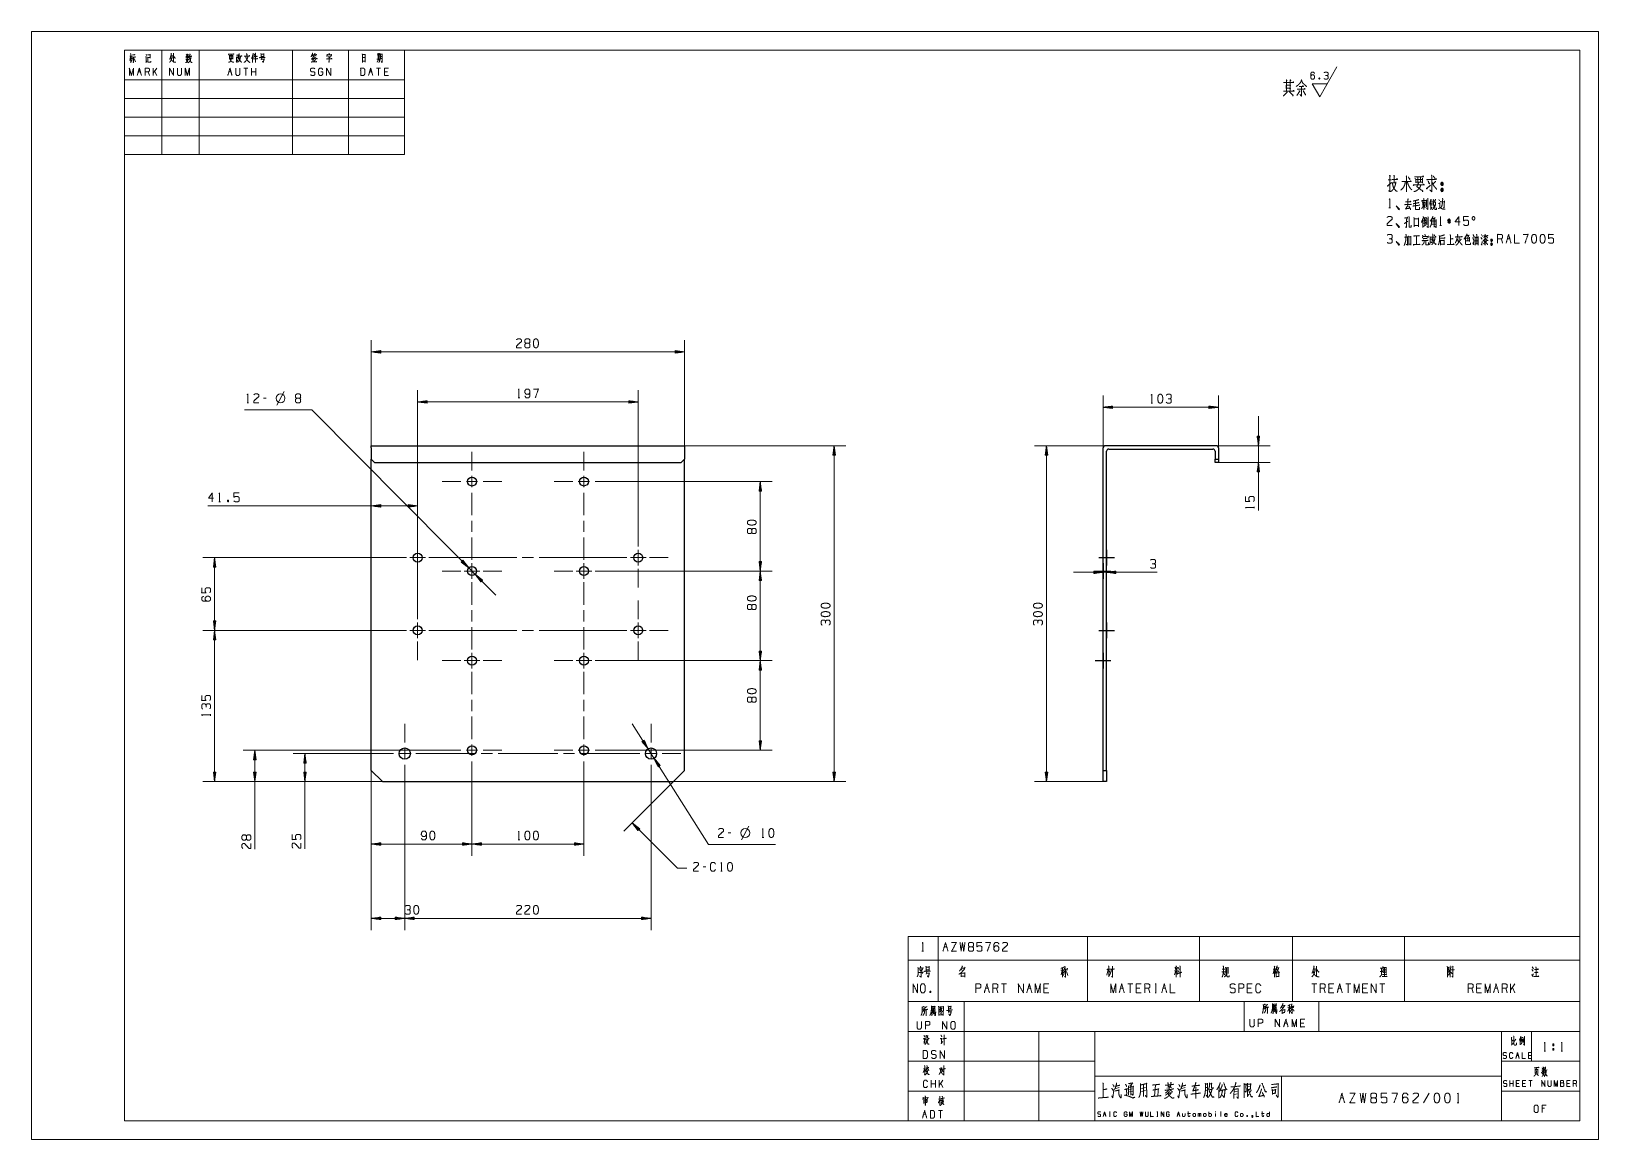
# Model space of a CAD drawing. Header units: millimetres. Extents: x 0 to 420, y 0 to 297.
import ezdxf

# ---------------------------------------------------------------- set-up
doc = ezdxf.new("R2010")
doc.units = ezdxf.units.MM
doc.layers.add('101', color=7, linetype='Continuous', true_color=0xffffff)

msp = doc.modelspace()

# ---------------------------------------------------------------- linework, layer by layer
at = {"layer": '101', "color": 133, "linetype": 'Continuous', "lineweight": 18}
for p, q in [((0, 297), (0, 0)), ((420, 297), (0, 297)), ((420, 0), (420, 297)), ((25, 292), (25, 264)), ((25, 292), (100, 292)), ((25, 292), (100, 292)), ((25, 292), (25, 5)), ((415, 292), (25, 292)), ((25, 292), (100, 292)), ((35, 292), (35, 264)), ((45, 292), (45, 264)), ((70, 292), (70, 264)), ((85, 292), (85, 264)), ((100, 292), (100, 264)), ((415, 5), (415, 292)), ((25, 284), (100, 284)), ((25, 279), (100, 279)), ((25, 274), (100, 274)), ((25, 269), (100, 269)), ((25, 264), (100, 264)), ((235, 37), (235, 5)), ((235, 37), (415, 37)), ((250, 37), (250, 5)), ((325, 37), (325, 29)), ((345, 37), (345, 29)), ((235, 29), (415, 29)), ((270, 29), (270, 5)), ((285, 29), (285, 5)), ((394, 29), (394, 5)), ((402, 29), (402, 21)), ((235, 21), (285, 21)), ((394, 21), (415, 21)), ((285, 17), (394, 17)), ((335, 17), (335, 5)), ((235, 13), (285, 13)), ((394, 13), (415, 13)), ((25, 5), (415, 5)), ((235, 5), (415, 5)), ((0, 0), (420, 0))]:
    msp.add_line(p, q, dxfattribs=at)
at = {"layer": '101', "color": 72, "linetype": 'Continuous', "lineweight": 18}
for p, q in [((26.57, 290.3), (26.35, 289.18)), ((26.36, 290.36), (26.98, 290.36)), ((26.69, 290.14), (26.91, 289.66)), ((30.74, 290.88), (30.87, 290.49)), ((31.13, 290.07), (31.22, 289.97)), ((37.42, 290.41), (37.77, 290.41)), ((41.69, 290.2), (41.43, 289.78)), ((41.53, 290.78), (41.66, 290.49)), ((41.88, 290.18), (42.11, 289.91)), ((42.14, 290.82), (41.95, 290.49)), ((53.11, 290.49), (53.99, 290.49)), ((53.11, 290.14), (53.98, 290.14)), ((54.01, 290.63), (54.01, 289.56)), ((55, 290.16), (55, 288.89)), ((55.02, 290.01), (55.35, 290.01)), ((55.4, 290.82), (55.37, 289.89)), ((59.27, 290.28), (59.27, 288.65)), ((61.56, 290.86), (62.32, 290.86)), ((61.56, 290.28), (62.32, 290.28)), ((61.73, 289.91), (61.56, 289.33)), ((62.33, 291.05), (62.33, 290.09)), ((76.04, 290.67), (76.21, 290.34)), ((92.86, 289.95), (93.25, 289.95)), ((93.22, 291.13), (93.33, 290.98)), ((27.11, 289.78), (26.88, 288.91)), ((27.56, 289.76), (27.87, 288.87)), ((28.66, 286.17), (29.22, 286.17)), ((30.65, 288.62), (30.93, 289.08)), ((31.62, 285.18), (31.34, 286.17)), ((32.63, 285.18), (32.63, 287.14)), ((33.59, 287.14), (32.63, 285.78)), ((33.59, 285.18), (33.04, 286.36)), ((41.4, 289.47), (42.16, 289.47)), ((52.94, 286.17), (53.49, 286.17)), ((53.1, 289.76), (53.98, 289.76)), ((58.02, 287.14), (56.9, 287.14)), ((57.46, 287.14), (57.46, 285.18)), ((59.02, 285.18), (59.02, 287.14)), ((60.14, 286.17), (59.02, 286.17)), ((60.14, 285.18), (60.14, 287.14)), ((61.6, 289.56), (62.33, 289.56)), ((75.31, 289.52), (75.48, 289.02)), ((75.35, 289.72), (76.07, 289.72)), ((75.6, 289.62), (75.76, 289.2)), ((76.13, 289.56), (75.92, 288.89)), ((90.65, 286.17), (91.2, 286.17)), ((93.6, 287.14), (92.49, 287.14)), ((92.92, 289.33), (92.65, 288.71)), ((93.05, 287.14), (93.05, 285.18)), ((93.18, 289.37), (93.28, 289.04)), ((93.75, 288.94), (94, 288.69)), ((95.45, 286.17), (94.61, 286.17)), ((363.57, 257.19), (364.48, 257.19)), ((364.48, 256.4), (365.62, 256.4)), ((374.15, 252.2), (374.29, 252.05)), ((363.79, 249.75), (364.21, 249.75)), ((372.86, 251.15), (373.53, 251.17)), ((373.21, 250.52), (373.53, 249.75)), ((373.81, 251.85), (373.95, 251.7)), ((373.86, 251.75), (373.86, 249.87)), ((377.04, 250.9), (377.36, 250.9)), ((377.18, 251.97), (377.39, 251.57)), ((372.86, 246.59), (372.86, 244.41)), ((373.05, 244.69), (373.71, 245.11)), ((373.42, 246.21), (373.42, 244.94)), ((373.55, 246.64), (373.72, 246.14)), ((374.18, 247.31), (374.43, 247.24)), ((375.26, 245.36), (376.37, 245.36)), ((375.29, 245.91), (376.39, 245.91)), ((375.4, 246.89), (376.09, 246.89)), ((376.18, 247.09), (375.84, 246.61)), ((377.44, 244.99), (377.87, 244.99)), ((380.43, 246.19), (379.42, 246.19)), ((380.25, 246.66), (379.6, 245.71)), ((379.6, 246.66), (380.27, 245.71)), ((379.92, 245.46), (379.92, 246.89)), ((371.23, 242.2), (371.23, 239.85)), ((371.23, 242.17), (371.23, 239.85)), ((373.42, 242.62), (373.56, 242.1)), ((374.9, 241.3), (375.35, 241.3)), ((375.89, 242.47), (376.12, 242.2)), ((377.6, 240.92), (378.56, 240.92)), ((377.6, 240), (378.58, 240)), ((378.56, 241.12), (378.56, 239.75)), ((388.47, 241.77), (388.74, 241.27)), ((388.65, 242.57), (388.88, 242)), ((389.11, 240.07), (389.46, 240.4)), ((389.46, 242.2), (389.2, 241.65)), ((389.22, 240.87), (389.46, 240.55)), ((389.61, 242.65), (389.61, 241.7)), ((390.03, 240.92), (389.75, 240.6)), ((394.26, 240.22), (393.93, 241.42)), ((395.53, 241.42), (396.2, 241.42)), ((57.79, 197.46), (58.22, 197.46)), ((62.89, 198.66), (62.22, 198.66)), ((65.74, 196.82), (67.74, 200.47)), ((130.45, 198.78), (130.88, 198.78)), ((300.05, 197.36), (300.47, 197.36)), ((50.23, 170.93), (50.65, 170.93)), ((52.63, 171.38), (52.79, 170.95)), ((327.72, 169.2), (327.72, 169.62)), ((48.02, 113.59), (48.02, 114.02)), ((130.45, 80.31), (130.88, 80.31)), ((187.43, 82.18), (186.76, 82.18)), ((190.27, 80.35), (192.27, 84)), ((195.82, 80.98), (196.25, 80.98)), ((180.73, 73.12), (180.06, 73.12)), ((184.73, 71.92), (185.16, 71.92)), ((235, 54.46), (235, 48.11)), ((235, 54.46), (243, 54.46)), ((238.67, 50.48), (239.09, 50.48)), ((243, 54.46), (283, 54.46)), ((243, 54.46), (243, 48.11)), ((244.63, 51.68), (245.31, 51.68)), ((283, 54.46), (313, 54.46)), ((283, 54.46), (283, 48.11)), ((313, 54.46), (338, 54.46)), ((313, 54.46), (313, 48.11)), ((338, 54.46), (368, 54.46)), ((338, 54.46), (338, 48.11)), ((368, 54.46), (415, 54.46)), ((368, 54.46), (368, 48.11)), ((415, 54.46), (415, 48.11)), ((235, 48.11), (235, 37)), ((235, 48.11), (243, 48.11)), ((239.76, 46.22), (240.58, 46.22)), ((240.59, 46.45), (240.59, 45.3)), ((243, 48.11), (283, 48.11)), ((243, 48.11), (243, 37)), ((283, 48.11), (283, 37)), ((283, 48.11), (313, 48.11)), ((307.33, 46.2), (307.61, 45.62)), ((313, 48.11), (338, 48.11)), ((313, 48.11), (313, 37)), ((320.7, 46.25), (320.7, 44.55)), ((338, 48.11), (368, 48.11)), ((338, 48.11), (338, 37)), ((368, 48.11), (368, 37)), ((368, 48.11), (415, 48.11)), ((380.84, 46.45), (381.02, 46.3)), ((402.21, 46.3), (402.51, 45.75)), ((415, 48.11), (415, 37)), ((239.76, 45.53), (240.58, 45.53)), ((239.95, 45.08), (239.76, 44.38)), ((239.81, 44.65), (240.59, 44.65)), ((249.23, 45.65), (249.55, 45.17)), ((275.88, 45.4), (276.64, 45.4)), ((276.21, 45.35), (275.95, 44.13)), ((276.35, 46.08), (276.35, 43.55)), ((276.39, 45.17), (276.6, 44.7)), ((276.87, 45.12), (276.55, 44)), ((276.78, 45.68), (277.56, 45.68)), ((276.8, 45.17), (276.94, 44.95)), ((277.38, 45.08), (277.79, 43.98)), ((277.63, 45.98), (277.45, 45.35)), ((288.6, 45.62), (288.21, 44.08)), ((288.74, 45.35), (289.04, 44.9)), ((306.72, 45.25), (306.32, 44.17)), ((306.37, 45.25), (307.18, 45.25)), ((306.49, 46.18), (306.62, 45.6)), ((306.87, 45.25), (307.18, 44.77)), ((307.15, 46.18), (306.94, 45.53)), ((307.31, 45.37), (307.52, 44.92)), ((319.06, 44.95), (319.87, 44.95)), ((319.15, 45.65), (319.82, 45.65)), ((320.1, 46.03), (320.7, 46.03)), ((333.02, 45.6), (332.74, 44.45)), ((343.6, 45.68), (344.03, 45.68)), ((361.81, 45.95), (361.81, 44.13)), ((362.25, 45.48), (363.03, 45.48)), ((379.52, 46.1), (379.87, 46.1)), ((380.17, 45.6), (380.17, 43.53)), ((402.12, 45.6), (402.42, 45.12)), ((240.85, 39.81), (240.99, 39.39)), ((255.72, 40.56), (256.39, 40.56)), ((259, 39.36), (258.67, 40.56)), ((261.28, 41.74), (259.94, 41.74)), ((260.61, 41.74), (260.61, 39.36)), ((267.1, 40.56), (267.77, 40.56)), ((272.33, 40.56), (271.32, 40.56)), ((291.86, 40.56), (292.53, 40.56)), ((295.14, 41.74), (293.8, 41.74)), ((294.47, 41.74), (294.47, 39.36)), ((297.08, 40.56), (296.08, 40.56)), ((299.7, 39.36), (299.36, 40.56)), ((301.12, 41.74), (301.46, 41.74)), ((301.12, 39.36), (301.46, 39.36)), ((301.3, 41.74), (301.3, 39.36)), ((303.24, 40.56), (303.91, 40.56)), ((326.85, 40.56), (325.84, 40.56)), ((344.45, 41.74), (343.11, 41.74)), ((343.78, 41.74), (343.78, 39.36)), ((346.73, 39.36), (346.39, 40.56)), ((348.67, 40.56), (347.66, 40.56)), ((350.27, 40.56), (350.94, 40.56)), ((353.56, 41.74), (352.21, 41.74)), ((352.88, 41.74), (352.88, 39.36)), ((357.77, 40.56), (356.76, 40.56)), ((362.66, 41.74), (361.32, 41.74)), ((361.99, 41.74), (361.99, 39.36)), ((386.37, 39.36), (386.04, 40.56)), ((388.31, 40.56), (387.31, 40.56)), ((392.19, 40.56), (392.87, 40.56)), ((395.48, 39.36), (395.14, 40.56)), ((396.41, 39.36), (396.41, 41.74)), ((397.58, 41.74), (396.41, 40.09)), ((397.58, 39.36), (396.91, 40.79)), ((235, 37), (243, 37)), ((241.5, 33.66), (242.04, 33.81)), ((241.79, 35.05), (241.78, 33.74)), ((243, 37), (283, 37)), ((283, 37), (313, 37)), ((313, 37), (338, 37)), ((332.92, 34.28), (333.47, 34.43)), ((333.22, 35.67), (333.2, 34.36)), ((336.72, 35.38), (337.43, 35.58)), ((338, 37), (368, 37)), ((368, 37), (415, 37)), ((335.89, 31.26), (336.48, 31.26)), ((341.01, 31.26), (340.12, 31.26)), ((396.78, 26.5), (397.1, 26.62)), ((398.04, 22.56), (398.48, 22.56)), ((401.88, 22.56), (401.21, 22.56)), ((405.37, 23.74), (405.8, 23.74)), ((407.69, 24.46), (407.69, 23.99)), ((407.69, 24.46), (408.02, 24.46)), ((409.93, 23.74), (410.35, 23.74)), ((239.62, 19.15), (239.06, 19.01)), ((239.43, 18.9), (239.63, 18.63)), ((404.78, 18.63), (405.57, 18.79)), ((405.68, 18.57), (406.23, 18.69)), ((241.17, 13.94), (241.17, 15.91)), ((242.28, 14.94), (241.17, 14.94)), ((242.28, 13.94), (242.28, 15.91)), ((243.29, 13.94), (243.29, 15.91)), ((244.25, 15.91), (243.29, 14.54)), ((244.25, 13.94), (243.7, 15.12)), ((290.64, 13.69), (291.54, 13.94)), ((294.25, 13.42), (295.03, 13.59)), ((294.25, 12.8), (295.08, 13)), ((297.47, 12.9), (298.59, 13.18)), ((298.54, 14.01), (297.49, 13.73)), ((301.25, 14.63), (300.98, 11.62)), ((304.3, 13.8), (305.66, 14.04)), ((308.32, 13.69), (309.22, 13.94)), ((315.02, 14.01), (314.63, 13.94)), ((315, 13.25), (314.63, 13.14)), ((323.17, 12.9), (322.32, 12.8)), ((323.85, 14.45), (323.66, 14.35)), ((326.44, 14.25), (325.93, 14.18)), ((396.24, 14.25), (396.24, 15.82)), ((397.13, 15.04), (396.24, 15.04)), ((397.13, 14.25), (397.13, 15.82)), ((398.6, 15.04), (397.94, 15.04)), ((400.3, 15.04), (399.63, 15.04)), ((402.22, 15.82), (401.33, 15.82)), ((401.78, 15.82), (401.78, 14.25)), ((412.18, 15.04), (411.51, 15.04)), ((414.1, 14.25), (413.88, 15.04)), ((239.32, 10.28), (239.85, 10.36)), ((243.7, 10.96), (243.12, 10.84)), ((243.49, 10.67), (243.68, 10.43)), ((322.32, 12.14), (323.17, 12.25)), ((350.83, 11.17), (351.57, 11.17)), ((374.57, 12.47), (373.09, 9.85)), ((382.08, 9.85), (382.55, 9.85)), ((405.52, 8.46), (404.84, 8.46)), ((239.1, 6.79), (239.66, 6.79)), ((244.18, 7.77), (243.07, 7.77)), ((243.62, 7.77), (243.62, 5.8)), ((287.41, 6.84), (287.78, 6.84)), ((288.91, 7.48), (289.1, 7.48)), ((288.91, 6.17), (289.1, 6.17)), ((289.01, 7.48), (289.01, 6.17)), ((301.64, 7.48), (301.83, 7.48)), ((301.64, 6.17), (301.83, 6.17)), ((301.74, 7.48), (301.74, 6.17)), ((307.21, 6.84), (307.58, 6.84)), ((309.85, 7.04), (310.59, 7.04)), ((312.68, 6.17), (312.68, 7.04)), ((315.51, 6.52), (315.51, 7.48)), ((317.3, 7.04), (317.3, 6.17)), ((318.71, 7.5), (318.71, 6.17)), ((329.66, 7.04), (330.39, 7.04))]:
    msp.add_line(p, q, dxfattribs=at)
at = {"layer": '101', "color": 43, "linetype": 'Continuous', "lineweight": 18}
for p, q in [((345.26, 279.45), (349.88, 287.45)), ((343.25, 282.95), (347.28, 282.95)), ((345.26, 279.45), (343.25, 282.95)), ((345.08, 284.54), (345.21, 284.21))]:
    msp.add_line(p, q, dxfattribs=at)
at = {"layer": '101', "color": 22, "linetype": 'Continuous', "lineweight": 18}
for p, q in [((91.07, 185.96), (91.07, 214.28)), ((175.07, 185.96), (175.07, 214.28)), ((93.61, 211.44), (91.07, 211.11)), ((91.07, 211.11), (93.61, 210.77)), ((91.07, 211.11), (175.07, 211.11)), ((93.61, 211.13), (91.27, 211.13)), ((93.61, 211.08), (91.27, 211.08)), ((93.61, 211.18), (91.65, 211.18)), ((93.61, 211.03), (91.65, 211.03)), ((93.61, 211.24), (92.04, 211.24)), ((93.61, 210.98), (92.04, 210.98)), ((93.61, 211.29), (92.42, 211.29)), ((93.61, 210.93), (92.42, 210.93)), ((93.61, 211.34), (92.81, 211.34)), ((93.61, 210.88), (92.81, 210.88)), ((93.61, 211.39), (93.19, 211.39)), ((93.61, 210.83), (93.19, 210.83)), ((93.61, 211.44), (93.58, 211.44)), ((93.61, 211.44), (93.58, 211.44)), ((93.61, 210.78), (93.58, 210.78)), ((93.61, 210.78), (93.58, 210.78)), ((93.61, 210.77), (93.61, 211.44)), ((172.53, 211.44), (172.53, 210.77)), ((172.53, 211.44), (172.56, 211.44)), ((175.07, 211.11), (172.53, 211.44)), ((172.53, 211.44), (172.56, 211.44)), ((172.53, 211.39), (172.95, 211.39)), ((172.53, 211.34), (173.34, 211.34)), ((172.53, 211.29), (173.72, 211.29)), ((172.53, 211.24), (174.11, 211.24)), ((172.53, 211.18), (174.49, 211.18)), ((172.53, 211.13), (174.88, 211.13)), ((172.53, 210.77), (175.07, 211.11)), ((172.53, 211.08), (174.88, 211.08)), ((172.53, 211.03), (174.49, 211.03)), ((172.53, 210.98), (174.11, 210.98)), ((172.53, 210.93), (173.72, 210.93)), ((172.53, 210.88), (173.34, 210.88)), ((172.53, 210.83), (172.95, 210.83)), ((172.53, 210.78), (172.56, 210.78)), ((172.53, 210.78), (172.56, 210.78)), ((103.52, 163.96), (103.52, 200.86)), ((106.06, 198.02), (103.52, 197.69)), ((103.52, 197.69), (162.62, 197.69)), ((103.52, 197.69), (106.06, 197.35)), ((106.06, 197.71), (103.72, 197.71)), ((106.06, 197.66), (103.72, 197.66)), ((106.06, 197.76), (104.1, 197.76)), ((106.06, 197.61), (104.1, 197.61)), ((106.06, 197.81), (104.49, 197.81)), ((106.06, 197.56), (104.49, 197.56)), ((106.06, 197.86), (104.87, 197.86)), ((106.06, 197.51), (104.87, 197.51)), ((106.06, 197.91), (105.26, 197.91)), ((106.06, 197.46), (105.26, 197.46)), ((106.06, 197.96), (105.64, 197.96)), ((106.06, 197.41), (105.64, 197.41)), ((106.06, 198.02), (106.03, 198.02)), ((106.06, 198.02), (106.03, 198.02)), ((106.06, 197.35), (106.06, 198.02)), ((162.62, 197.69), (160.08, 198.02)), ((160.08, 198.02), (160.11, 198.02)), ((160.08, 198.02), (160.11, 198.02)), ((160.08, 198.02), (160.08, 197.35)), ((160.08, 197.96), (160.5, 197.96)), ((160.08, 197.91), (160.89, 197.91)), ((160.08, 197.86), (161.27, 197.86)), ((160.08, 197.81), (161.66, 197.81)), ((160.08, 197.76), (162.04, 197.76)), ((160.08, 197.71), (162.43, 197.71)), ((160.08, 197.35), (162.62, 197.69)), ((160.08, 197.66), (162.43, 197.66)), ((160.08, 197.61), (162.04, 197.61)), ((160.08, 197.56), (161.66, 197.56)), ((160.08, 197.51), (161.27, 197.51)), ((160.08, 197.46), (160.89, 197.46)), ((160.08, 197.41), (160.5, 197.41)), ((162.62, 163.96), (162.62, 200.86)), ((287.22, 185.36), (287.22, 199.45)), ((318.12, 185.36), (318.12, 199.45)), ((75.15, 195.57), (57.16, 195.57)), ((124.51, 145.88), (75.15, 195.57)), ((106.06, 197.35), (106.03, 197.35)), ((106.06, 197.35), (106.03, 197.35)), ((160.08, 197.35), (160.11, 197.35)), ((160.08, 197.35), (160.11, 197.35)), ((289.76, 196.6), (287.22, 196.27)), ((318.12, 196.27), (287.22, 196.27)), ((287.22, 196.27), (289.76, 195.94)), ((289.76, 196.3), (287.41, 196.3)), ((289.76, 196.24), (287.41, 196.24)), ((289.76, 196.35), (287.8, 196.35)), ((289.76, 196.19), (287.8, 196.19)), ((289.76, 196.4), (288.18, 196.4)), ((289.76, 196.14), (288.18, 196.14)), ((289.76, 196.45), (288.57, 196.45)), ((289.76, 196.09), (288.57, 196.09)), ((289.76, 196.5), (288.95, 196.5)), ((289.76, 196.04), (288.95, 196.04)), ((289.76, 196.55), (289.34, 196.55)), ((289.76, 195.99), (289.34, 195.99)), ((289.76, 196.6), (289.72, 196.6)), ((289.76, 196.6), (289.72, 196.6)), ((289.76, 195.94), (289.72, 195.94)), ((289.76, 195.94), (289.72, 195.94)), ((289.76, 195.94), (289.76, 196.6)), ((315.58, 196.6), (315.61, 196.6)), ((315.58, 196.6), (315.61, 196.6)), ((318.12, 196.27), (315.58, 196.6)), ((315.58, 196.6), (315.58, 195.94)), ((315.58, 196.55), (315.99, 196.55)), ((315.58, 196.5), (316.38, 196.5)), ((315.58, 196.45), (316.77, 196.45)), ((315.58, 196.4), (317.15, 196.4)), ((315.58, 196.35), (317.54, 196.35)), ((315.58, 196.3), (317.92, 196.3)), ((315.58, 195.94), (318.12, 196.27)), ((315.58, 196.24), (317.92, 196.24)), ((315.58, 196.19), (317.54, 196.19)), ((315.58, 196.14), (317.15, 196.14)), ((315.58, 196.09), (316.77, 196.09)), ((315.58, 196.04), (316.38, 196.04)), ((315.58, 195.99), (315.99, 195.99)), ((315.58, 195.94), (315.61, 195.94)), ((315.58, 195.94), (315.61, 195.94)), ((328.81, 193.9), (328.81, 168.56)), ((175.07, 185.96), (218.3, 185.96)), ((215.12, 185.96), (214.79, 183.42)), ((214.99, 183.42), (214.99, 185)), ((215.04, 183.42), (215.04, 185.38)), ((215.09, 183.42), (215.09, 185.77)), ((215.12, 185.96), (215.12, 95.96)), ((215.45, 183.42), (215.12, 185.96)), ((215.15, 183.42), (215.15, 185.77)), ((215.2, 183.42), (215.2, 185.38)), ((215.25, 183.42), (215.25, 185)), ((287.82, 185.96), (268.84, 185.96)), ((272.01, 185.96), (271.68, 183.42)), ((271.89, 183.42), (271.89, 185)), ((271.94, 183.42), (271.94, 185.38)), ((271.99, 183.42), (271.99, 185.77)), ((272.01, 185.96), (272.01, 95.96)), ((272.35, 183.42), (272.01, 185.96)), ((272.04, 183.42), (272.04, 185.77)), ((272.09, 183.42), (272.09, 185.38)), ((272.14, 183.42), (272.14, 185)), ((317.52, 185.96), (331.98, 185.96)), ((329.14, 188.5), (328.47, 188.5)), ((328.47, 188.5), (328.81, 185.96)), ((328.48, 188.5), (328.48, 188.47)), ((328.48, 188.5), (328.48, 188.47)), ((328.53, 188.5), (328.53, 188.08)), ((328.58, 188.5), (328.58, 187.7)), ((328.63, 188.5), (328.63, 187.31)), ((328.68, 188.5), (328.68, 186.93)), ((328.73, 188.5), (328.73, 186.54)), ((328.78, 188.5), (328.78, 186.15)), ((328.81, 185.96), (329.14, 188.5)), ((328.83, 188.5), (328.83, 186.15)), ((328.88, 188.5), (328.88, 186.54)), ((328.93, 188.5), (328.93, 186.93)), ((328.99, 188.5), (328.99, 187.31)), ((329.04, 188.5), (329.04, 187.7)), ((329.09, 188.5), (329.09, 188.08)), ((329.14, 188.5), (329.14, 188.47)), ((329.14, 188.5), (329.14, 188.47)), ((214.79, 183.42), (214.79, 183.45)), ((214.79, 183.42), (214.79, 183.45)), ((214.79, 183.42), (215.45, 183.42)), ((214.84, 183.42), (214.84, 183.84)), ((214.89, 183.42), (214.89, 184.23)), ((214.94, 183.42), (214.94, 184.61)), ((215.3, 183.42), (215.3, 184.61)), ((215.35, 183.42), (215.35, 184.23)), ((215.4, 183.42), (215.4, 183.84)), ((215.45, 183.42), (215.45, 183.45)), ((215.45, 183.42), (215.45, 183.45)), ((271.68, 183.42), (271.68, 183.45)), ((271.68, 183.42), (271.68, 183.45)), ((271.68, 183.42), (272.35, 183.42)), ((271.74, 183.42), (271.74, 183.84)), ((271.79, 183.42), (271.79, 184.23)), ((271.84, 183.42), (271.84, 184.61)), ((272.19, 183.42), (272.19, 184.61)), ((272.24, 183.42), (272.24, 184.23)), ((272.29, 183.42), (272.29, 183.84)), ((272.35, 183.42), (272.35, 183.45)), ((272.35, 183.42), (272.35, 183.45)), ((318.12, 181.46), (331.98, 181.46)), ((328.81, 181.46), (328.47, 178.92)), ((328.73, 178.92), (328.73, 180.88)), ((328.78, 178.92), (328.78, 181.27)), ((329.14, 178.92), (328.81, 181.46)), ((328.83, 178.92), (328.83, 181.27)), ((328.88, 178.92), (328.88, 180.88)), ((328.47, 178.92), (329.14, 178.92)), ((328.48, 178.92), (328.48, 178.95)), ((328.48, 178.92), (328.48, 178.95)), ((328.53, 178.92), (328.53, 179.34)), ((328.58, 178.92), (328.58, 179.73)), ((328.63, 178.92), (328.63, 180.11)), ((328.68, 178.92), (328.68, 180.5)), ((328.93, 178.92), (328.93, 180.5)), ((328.99, 178.92), (328.99, 180.11)), ((329.04, 178.92), (329.04, 179.73)), ((329.09, 178.92), (329.09, 179.34)), ((329.14, 178.92), (329.14, 178.95)), ((329.14, 178.92), (329.14, 178.95)), ((103.52, 144.46), (103.52, 173.01)), ((156.07, 176.36), (198.52, 176.36)), ((195.35, 176.36), (195.01, 173.82)), ((195.01, 173.82), (195.68, 173.82)), ((195.02, 173.82), (195.02, 173.85)), ((195.02, 173.82), (195.02, 173.85)), ((195.07, 173.82), (195.07, 174.24)), ((195.12, 173.82), (195.12, 174.63)), ((195.17, 173.82), (195.17, 175.01)), ((195.22, 173.82), (195.22, 175.4)), ((195.27, 173.82), (195.27, 175.78)), ((195.32, 173.82), (195.32, 176.17)), ((195.68, 173.82), (195.35, 176.36)), ((195.35, 176.36), (195.35, 152.36)), ((195.37, 173.82), (195.37, 176.17)), ((195.42, 173.82), (195.42, 175.78)), ((195.47, 173.82), (195.47, 175.4)), ((195.52, 173.82), (195.52, 175.01)), ((195.57, 173.82), (195.57, 174.63)), ((195.63, 173.82), (195.63, 174.24)), ((195.68, 173.82), (195.68, 173.85)), ((195.68, 173.82), (195.68, 173.85)), ((103.52, 169.83), (47.31, 169.83)), ((93.61, 170.17), (91.07, 169.83)), ((91.07, 169.83), (93.61, 169.5)), ((93.61, 169.86), (91.27, 169.86)), ((93.61, 169.81), (91.27, 169.81)), ((93.61, 169.91), (91.65, 169.91)), ((93.61, 169.76), (91.65, 169.76)), ((93.61, 169.96), (92.04, 169.96)), ((93.61, 169.71), (92.04, 169.71)), ((93.61, 170.01), (92.42, 170.01)), ((93.61, 169.66), (92.42, 169.66)), ((93.61, 170.06), (92.81, 170.06)), ((93.61, 169.61), (92.81, 169.61)), ((93.61, 170.11), (93.19, 170.11)), ((93.61, 169.56), (93.19, 169.56)), ((93.61, 170.16), (93.58, 170.16)), ((93.61, 170.16), (93.58, 170.16)), ((93.61, 169.5), (93.58, 169.5)), ((93.61, 169.5), (93.58, 169.5)), ((93.61, 169.5), (93.61, 170.17)), ((100.98, 170.17), (100.98, 169.5)), ((103.52, 169.83), (100.98, 170.17)), ((100.98, 170.16), (101.01, 170.16)), ((100.98, 170.16), (101.01, 170.16)), ((100.98, 170.11), (101.4, 170.11)), ((100.98, 170.06), (101.79, 170.06)), ((100.98, 170.01), (102.17, 170.01)), ((100.98, 169.96), (102.56, 169.96)), ((100.98, 169.91), (102.94, 169.91)), ((100.98, 169.86), (103.33, 169.86)), ((100.98, 169.5), (103.52, 169.83)), ((100.98, 169.81), (103.33, 169.81)), ((100.98, 169.76), (102.94, 169.76)), ((100.98, 169.71), (102.56, 169.71)), ((100.98, 169.66), (102.17, 169.66)), ((100.98, 169.61), (101.79, 169.61)), ((100.98, 169.56), (101.4, 169.56)), ((100.98, 169.5), (101.01, 169.5)), ((100.98, 169.5), (101.01, 169.5)), ((95.52, 155.96), (45.94, 155.96)), ((49.11, 155.96), (48.78, 153.42)), ((49.09, 153.42), (49.09, 155.77)), ((49.45, 153.42), (49.11, 155.96)), ((49.11, 155.96), (49.11, 136.46)), ((49.14, 153.42), (49.14, 155.77)), ((48.78, 153.42), (48.78, 153.45)), ((48.78, 153.42), (48.78, 153.45)), ((48.78, 153.42), (49.45, 153.42)), ((48.83, 153.42), (48.83, 153.84)), ((48.89, 153.42), (48.89, 154.23)), ((48.94, 153.42), (48.94, 154.61)), ((48.99, 153.42), (48.99, 155)), ((49.04, 153.42), (49.04, 155.38)), ((49.19, 153.42), (49.19, 155.38)), ((49.24, 153.42), (49.24, 155)), ((49.29, 153.42), (49.29, 154.61)), ((49.34, 153.42), (49.34, 154.23)), ((49.39, 153.42), (49.39, 153.84)), ((49.44, 153.42), (49.44, 153.45)), ((49.44, 153.42), (49.44, 153.45)), ((115.67, 155.25), (115.2, 154.78)), ((115.2, 154.78), (117.23, 153.21)), ((115.2, 154.78), (115.22, 154.76)), ((115.2, 154.78), (115.22, 154.76)), ((115.24, 154.82), (115.53, 154.52)), ((115.27, 154.85), (115.84, 154.28)), ((115.31, 154.89), (116.15, 154.05)), ((115.35, 154.93), (116.46, 153.81)), ((115.38, 154.96), (116.76, 153.57)), ((115.42, 155), (117.07, 153.33)), ((115.45, 155.03), (117.11, 153.37)), ((115.49, 155.07), (116.87, 153.68)), ((115.53, 155.1), (116.64, 153.99)), ((115.56, 155.14), (116.4, 154.3)), ((115.6, 155.18), (116.17, 154.61)), ((115.63, 155.21), (115.93, 154.92)), ((115.67, 155.25), (115.69, 155.23)), ((115.67, 155.25), (115.69, 155.23)), ((117.23, 153.21), (115.67, 155.25)), ((118.92, 151.51), (120.47, 149.47)), ((120.94, 149.94), (118.92, 151.51)), ((120.69, 149.69), (119.04, 151.36)), ((120.73, 149.73), (119.07, 151.39)), ((156.07, 152.36), (198.52, 152.36)), ((156.07, 152.36), (198.52, 152.36)), ((195.68, 154.9), (195.01, 154.9)), ((195.01, 154.9), (195.35, 152.36)), ((195.35, 152.36), (195.01, 149.82)), ((195.02, 154.9), (195.02, 154.87)), ((195.02, 154.9), (195.02, 154.87)), ((195.07, 154.9), (195.07, 154.48)), ((195.12, 154.9), (195.12, 154.1)), ((195.17, 154.9), (195.17, 153.71)), ((195.22, 154.9), (195.22, 153.33)), ((195.22, 149.82), (195.22, 151.4)), ((195.27, 154.9), (195.27, 152.94)), ((195.27, 149.82), (195.27, 151.78)), ((195.32, 154.9), (195.32, 152.55)), ((195.32, 149.82), (195.32, 152.17)), ((195.35, 152.36), (195.68, 154.9)), ((195.68, 149.82), (195.35, 152.36)), ((195.35, 128.36), (195.35, 152.36)), ((195.37, 154.9), (195.37, 152.55)), ((195.37, 149.82), (195.37, 152.17)), ((195.42, 154.9), (195.42, 152.94)), ((195.42, 149.82), (195.42, 151.78)), ((195.47, 154.9), (195.47, 153.33)), ((195.47, 149.82), (195.47, 151.4)), ((195.52, 154.9), (195.52, 153.71)), ((195.57, 154.9), (195.57, 154.1)), ((195.63, 154.9), (195.63, 154.48)), ((195.68, 154.9), (195.68, 154.87)), ((195.68, 154.9), (195.68, 154.87)), ((301.67, 152.04), (279.28, 152.04)), ((284.68, 152.37), (284.68, 151.7)), ((287.22, 152.04), (284.68, 152.37)), ((284.68, 152.37), (284.71, 152.37)), ((284.68, 152.37), (284.71, 152.37)), ((284.68, 152.31), (285.09, 152.31)), ((284.68, 152.26), (285.48, 152.26)), ((284.68, 152.21), (285.87, 152.21)), ((284.68, 152.16), (286.25, 152.16)), ((284.68, 152.11), (286.64, 152.11)), ((284.68, 152.06), (287.02, 152.06)), ((284.68, 151.7), (287.22, 152.04)), ((284.68, 152.01), (287.02, 152.01)), ((284.68, 151.96), (286.64, 151.96)), ((284.68, 151.91), (286.25, 151.91)), ((284.68, 151.86), (285.87, 151.86)), ((284.68, 151.81), (285.48, 151.81)), ((284.68, 151.76), (285.09, 151.76)), ((284.68, 151.71), (284.71, 151.71)), ((284.68, 151.71), (284.71, 151.71)), ((290.66, 152.37), (288.12, 152.04)), ((288.12, 152.04), (290.66, 151.7)), ((290.66, 152.06), (288.31, 152.06)), ((290.66, 152.01), (288.31, 152.01)), ((290.66, 152.11), (288.7, 152.11)), ((290.66, 151.96), (288.7, 151.96)), ((290.66, 152.16), (289.08, 152.16)), ((290.66, 151.91), (289.08, 151.91)), ((290.66, 152.21), (289.47, 152.21)), ((290.66, 151.86), (289.47, 151.86)), ((290.66, 152.26), (289.85, 152.26)), ((290.66, 151.81), (289.85, 151.81)), ((290.66, 152.31), (290.24, 152.31)), ((290.66, 151.76), (290.24, 151.76)), ((290.66, 152.37), (290.62, 152.37)), ((290.66, 152.37), (290.62, 152.37)), ((290.66, 151.71), (290.62, 151.71)), ((290.66, 151.71), (290.62, 151.71)), ((290.66, 151.7), (290.66, 152.37)), ((120.65, 149.65), (119.27, 151.05)), ((120.76, 149.76), (119.38, 151.15)), ((120.62, 149.62), (119.51, 150.74)), ((120.8, 149.8), (119.69, 150.92)), ((120.58, 149.58), (119.74, 150.43)), ((120.55, 149.55), (119.98, 150.12)), ((120.83, 149.83), (120, 150.68)), ((120.51, 149.51), (120.22, 149.81)), ((120.87, 149.87), (120.3, 150.44)), ((120.47, 149.48), (120.45, 149.5)), ((120.47, 149.48), (120.45, 149.5)), ((120.47, 149.47), (120.94, 149.94)), ((120.91, 149.9), (120.61, 150.2)), ((120.94, 149.94), (120.92, 149.96)), ((120.94, 149.94), (120.92, 149.96)), ((195.01, 149.82), (195.68, 149.82)), ((195.02, 149.82), (195.02, 149.85)), ((195.02, 149.82), (195.02, 149.85)), ((195.07, 149.82), (195.07, 150.24)), ((195.12, 149.82), (195.12, 150.63)), ((195.17, 149.82), (195.17, 151.01)), ((195.52, 149.82), (195.52, 151.01)), ((195.57, 149.82), (195.57, 150.63)), ((195.63, 149.82), (195.63, 150.24)), ((195.68, 149.82), (195.68, 149.85)), ((195.68, 149.82), (195.68, 149.85)), ((48.78, 139), (48.78, 138.97)), ((48.78, 139), (48.78, 138.97)), ((49.45, 139), (48.78, 139)), ((48.78, 139), (49.11, 136.46)), ((48.83, 139), (48.83, 138.58)), ((48.89, 139), (48.89, 138.2)), ((48.94, 139), (48.94, 137.81)), ((48.99, 139), (48.99, 137.43)), ((49.04, 139), (49.04, 137.04)), ((49.09, 139), (49.09, 136.65)), ((49.11, 136.46), (49.45, 139)), ((49.14, 139), (49.14, 136.65)), ((49.19, 139), (49.19, 137.04)), ((49.24, 139), (49.24, 137.43)), ((49.29, 139), (49.29, 137.81)), ((49.34, 139), (49.34, 138.2)), ((49.39, 139), (49.39, 138.58)), ((49.44, 139), (49.44, 138.97)), ((49.44, 139), (49.44, 138.97)), ((95.52, 136.46), (45.94, 136.46)), ((95.52, 136.46), (45.94, 136.46)), ((49.11, 136.46), (48.78, 133.92)), ((48.89, 133.92), (48.89, 134.73)), ((48.94, 133.92), (48.94, 135.11)), ((48.99, 133.92), (48.99, 135.5)), ((49.04, 133.92), (49.04, 135.88)), ((49.09, 133.92), (49.09, 136.27)), ((49.11, 136.46), (49.11, 95.96)), ((49.45, 133.92), (49.11, 136.46)), ((49.14, 133.92), (49.14, 136.27)), ((49.19, 133.92), (49.19, 135.88)), ((49.24, 133.92), (49.24, 135.5)), ((49.29, 133.92), (49.29, 135.11)), ((49.34, 133.92), (49.34, 134.73)), ((48.78, 133.92), (48.78, 133.95)), ((48.78, 133.92), (48.78, 133.95)), ((48.78, 133.92), (49.45, 133.92)), ((48.83, 133.92), (48.83, 134.34)), ((49.39, 133.92), (49.39, 134.34)), ((49.44, 133.92), (49.44, 133.95)), ((49.44, 133.92), (49.44, 133.95)), ((195.01, 130.9), (195.35, 128.36)), ((195.68, 130.9), (195.01, 130.9)), ((195.02, 130.9), (195.02, 130.87)), ((195.02, 130.9), (195.02, 130.87)), ((195.07, 130.9), (195.07, 130.48)), ((195.12, 130.9), (195.12, 130.1)), ((195.17, 130.9), (195.17, 129.71)), ((195.22, 130.9), (195.22, 129.33)), ((195.27, 130.9), (195.27, 128.94)), ((195.32, 130.9), (195.32, 128.55)), ((195.35, 128.36), (195.68, 130.9)), ((195.37, 130.9), (195.37, 128.55)), ((195.42, 130.9), (195.42, 128.94)), ((195.47, 130.9), (195.47, 129.33)), ((195.52, 130.9), (195.52, 129.71)), ((195.57, 130.9), (195.57, 130.1)), ((195.63, 130.9), (195.63, 130.48)), ((195.68, 130.9), (195.68, 130.87)), ((195.68, 130.9), (195.68, 130.87)), ((156.07, 128.36), (198.52, 128.36)), ((156.07, 128.36), (198.52, 128.36)), ((195.35, 128.36), (195.01, 125.82)), ((195.07, 125.82), (195.07, 126.24)), ((195.12, 125.82), (195.12, 126.63)), ((195.17, 125.82), (195.17, 127.01)), ((195.22, 125.82), (195.22, 127.4)), ((195.27, 125.82), (195.27, 127.78)), ((195.32, 125.82), (195.32, 128.17)), ((195.68, 125.82), (195.35, 128.36)), ((195.35, 128.36), (195.35, 104.36)), ((195.37, 125.82), (195.37, 128.17)), ((195.42, 125.82), (195.42, 127.78)), ((195.47, 125.82), (195.47, 127.4)), ((195.52, 125.82), (195.52, 127.01)), ((195.57, 125.82), (195.57, 126.63)), ((195.63, 125.82), (195.63, 126.24)), ((195.01, 125.82), (195.68, 125.82)), ((195.02, 125.82), (195.02, 125.85)), ((195.02, 125.82), (195.02, 125.85)), ((195.68, 125.82), (195.68, 125.85)), ((195.68, 125.82), (195.68, 125.85)), ((161.04, 111.45), (181.43, 79.1)), ((164.2, 107.06), (163.64, 106.7)), ((163.64, 106.7), (165.27, 104.73)), ((163.64, 106.7), (163.66, 106.68)), ((163.64, 106.7), (163.66, 106.68)), ((163.68, 106.73), (163.9, 106.38)), ((163.72, 106.76), (164.15, 106.08)), ((163.77, 106.78), (164.4, 105.78)), ((163.81, 106.81), (164.65, 105.48)), ((163.85, 106.84), (164.9, 105.18)), ((163.9, 106.87), (165.15, 104.88)), ((163.94, 106.89), (165.19, 104.91)), ((163.98, 106.92), (165.03, 105.26)), ((164.03, 106.95), (164.87, 105.61)), ((164.07, 106.97), (164.7, 105.97)), ((164.11, 107), (164.54, 106.32)), ((164.15, 107.03), (164.38, 106.67)), ((164.2, 107.06), (164.21, 107.03)), ((164.2, 107.06), (164.21, 107.03)), ((165.27, 104.73), (164.2, 107.06)), ((195.68, 106.9), (195.01, 106.9)), ((195.01, 106.9), (195.35, 104.36)), ((195.02, 106.9), (195.02, 106.87)), ((195.02, 106.9), (195.02, 106.87)), ((195.07, 106.9), (195.07, 106.48)), ((195.12, 106.9), (195.12, 106.1)), ((195.17, 106.9), (195.17, 105.71)), ((195.22, 106.9), (195.22, 105.33)), ((195.27, 106.9), (195.27, 104.94)), ((195.32, 106.9), (195.32, 104.55)), ((195.35, 104.36), (195.68, 106.9)), ((195.37, 106.9), (195.37, 104.55)), ((195.42, 106.9), (195.42, 104.94)), ((195.47, 106.9), (195.47, 105.33)), ((195.52, 106.9), (195.52, 105.71)), ((195.57, 106.9), (195.57, 106.1)), ((195.63, 106.9), (195.63, 106.48)), ((195.68, 106.9), (195.68, 106.87)), ((195.68, 106.9), (195.68, 106.87)), ((110.07, 104.36), (56.73, 104.36)), ((59.91, 104.36), (59.57, 101.82)), ((59.57, 101.82), (60.24, 101.82)), ((59.58, 101.82), (59.58, 101.85)), ((59.58, 101.82), (59.58, 101.85)), ((59.63, 101.82), (59.63, 102.24)), ((59.68, 101.82), (59.68, 102.63)), ((59.73, 101.82), (59.73, 103.01)), ((59.78, 101.82), (59.78, 103.4)), ((59.83, 101.82), (59.83, 103.78)), ((59.88, 101.82), (59.88, 104.17)), ((60.24, 101.82), (59.91, 104.36)), ((59.91, 104.36), (59.91, 77.85)), ((59.93, 101.82), (59.93, 104.17)), ((59.98, 101.82), (59.98, 103.78)), ((60.04, 101.82), (60.04, 103.4)), ((60.09, 101.82), (60.09, 103.01)), ((60.14, 101.82), (60.14, 102.63)), ((60.19, 101.82), (60.19, 102.24)), ((60.24, 101.82), (60.24, 101.85)), ((60.24, 101.82), (60.24, 101.85)), ((92.07, 103.46), (70.15, 103.46)), ((73.33, 103.46), (72.99, 100.92)), ((72.99, 100.92), (73.66, 100.92)), ((73, 100.92), (73, 100.95)), ((73, 100.92), (73, 100.95)), ((73.05, 100.92), (73.05, 101.34)), ((73.1, 100.92), (73.1, 101.73)), ((73.15, 100.92), (73.15, 102.11)), ((73.2, 100.92), (73.2, 102.5)), ((73.25, 100.92), (73.25, 102.88)), ((73.3, 100.92), (73.3, 103.27)), ((73.66, 100.92), (73.33, 103.46)), ((73.33, 103.46), (73.33, 77.96)), ((73.35, 100.92), (73.35, 103.27)), ((73.4, 100.92), (73.4, 102.88)), ((73.45, 100.92), (73.45, 102.5)), ((73.5, 100.92), (73.5, 102.11)), ((73.56, 100.92), (73.56, 101.73)), ((73.61, 100.92), (73.61, 101.34)), ((73.66, 100.92), (73.66, 100.95)), ((73.66, 100.92), (73.66, 100.95)), ((156.07, 104.36), (198.52, 104.36)), ((168.51, 100.22), (166.87, 102.19)), ((166.87, 102.19), (167.94, 99.87)), ((168.2, 100.03), (166.95, 102.02)), ((168.25, 100.06), (167, 102.04)), ((168.16, 100), (167.12, 101.66)), ((168.29, 100.08), (167.24, 101.74)), ((168.12, 99.98), (167.28, 101.31)), ((168.08, 99.95), (167.44, 100.96)), ((168.33, 100.11), (167.49, 101.44)), ((168.38, 100.14), (167.74, 101.14)), ((168.42, 100.17), (167.99, 100.85)), ((48.78, 98.5), (49.11, 95.96)), ((49.45, 98.5), (48.78, 98.5)), ((48.78, 98.5), (48.78, 98.47)), ((48.78, 98.5), (48.78, 98.47)), ((48.83, 98.5), (48.83, 98.08)), ((48.89, 98.5), (48.89, 97.7)), ((48.94, 98.5), (48.94, 97.31)), ((48.99, 98.5), (48.99, 96.93)), ((49.04, 98.5), (49.04, 96.54)), ((49.09, 98.5), (49.09, 96.15)), ((49.11, 95.96), (49.45, 98.5)), ((49.14, 98.5), (49.14, 96.15)), ((49.19, 98.5), (49.19, 96.54)), ((49.24, 98.5), (49.24, 96.93)), ((49.29, 98.5), (49.29, 97.31)), ((49.34, 98.5), (49.34, 97.7)), ((49.39, 98.5), (49.39, 98.08)), ((49.44, 98.5), (49.44, 98.47)), ((49.44, 98.5), (49.44, 98.47)), ((60.24, 98.5), (59.57, 98.5)), ((59.57, 98.5), (59.91, 95.96)), ((59.58, 98.5), (59.58, 98.47)), ((59.58, 98.5), (59.58, 98.47)), ((59.63, 98.5), (59.63, 98.08)), ((59.68, 98.5), (59.68, 97.7)), ((59.73, 98.5), (59.73, 97.31)), ((59.78, 98.5), (59.78, 96.93)), ((59.83, 98.5), (59.83, 96.54)), ((59.88, 98.5), (59.88, 96.15)), ((59.91, 95.96), (60.24, 98.5)), ((59.93, 98.5), (59.93, 96.15)), ((59.98, 98.5), (59.98, 96.54)), ((60.04, 98.5), (60.04, 96.93)), ((60.09, 98.5), (60.09, 97.31)), ((60.14, 98.5), (60.14, 97.7)), ((60.19, 98.5), (60.19, 98.08)), ((60.24, 98.5), (60.24, 98.47)), ((60.24, 98.5), (60.24, 98.47)), ((73.66, 98.5), (72.99, 98.5)), ((72.99, 98.5), (73.33, 95.96)), ((73, 98.5), (73, 98.47)), ((73, 98.5), (73, 98.47)), ((73.05, 98.5), (73.05, 98.08)), ((73.1, 98.5), (73.1, 97.7)), ((73.15, 98.5), (73.15, 97.31)), ((73.2, 98.5), (73.2, 96.93)), ((73.25, 98.5), (73.25, 96.54)), ((73.3, 98.5), (73.3, 96.15)), ((73.33, 95.96), (73.66, 98.5)), ((73.35, 98.5), (73.35, 96.15)), ((73.4, 98.5), (73.4, 96.54)), ((73.45, 98.5), (73.45, 96.93)), ((73.5, 98.5), (73.5, 97.31)), ((73.56, 98.5), (73.56, 97.7)), ((73.61, 98.5), (73.61, 98.08)), ((73.66, 98.5), (73.66, 98.47)), ((73.66, 98.5), (73.66, 98.47)), ((91.07, 98.96), (91.07, 76.04)), ((91.07, 98.96), (91.07, 56.13)), ((168.03, 99.92), (167.6, 100.6)), ((167.99, 99.89), (167.77, 100.25)), ((167.95, 99.87), (167.93, 99.89)), ((167.95, 99.87), (167.93, 99.89)), ((167.94, 99.87), (168.51, 100.22)), ((168.46, 100.19), (168.24, 100.55)), ((168.51, 100.22), (168.49, 100.25)), ((168.51, 100.22), (168.49, 100.25)), ((215.45, 98.5), (214.79, 98.5)), ((214.79, 98.5), (214.79, 98.47)), ((214.79, 98.5), (214.79, 98.47)), ((214.79, 98.5), (215.12, 95.96)), ((214.84, 98.5), (214.84, 98.08)), ((214.89, 98.5), (214.89, 97.7)), ((214.94, 98.5), (214.94, 97.31)), ((214.99, 98.5), (214.99, 96.93)), ((215.04, 98.5), (215.04, 96.54)), ((215.09, 98.5), (215.09, 96.15)), ((215.12, 95.96), (215.45, 98.5)), ((215.15, 98.5), (215.15, 96.15)), ((215.2, 98.5), (215.2, 96.54)), ((215.25, 98.5), (215.25, 96.93)), ((215.3, 98.5), (215.3, 97.31)), ((215.35, 98.5), (215.35, 97.7)), ((215.4, 98.5), (215.4, 98.08)), ((215.45, 98.5), (215.45, 98.47)), ((215.45, 98.5), (215.45, 98.47)), ((272.35, 98.5), (271.68, 98.5)), ((271.68, 98.5), (272.01, 95.96)), ((271.68, 98.5), (271.68, 98.47)), ((271.68, 98.5), (271.68, 98.47)), ((271.74, 98.5), (271.74, 98.08)), ((271.79, 98.5), (271.79, 97.7)), ((271.84, 98.5), (271.84, 97.31)), ((271.89, 98.5), (271.89, 96.93)), ((271.94, 98.5), (271.94, 96.54)), ((271.99, 98.5), (271.99, 96.15)), ((272.01, 95.96), (272.35, 98.5)), ((272.04, 98.5), (272.04, 96.15)), ((272.09, 98.5), (272.09, 96.54)), ((272.14, 98.5), (272.14, 96.93)), ((272.19, 98.5), (272.19, 97.31)), ((272.24, 98.5), (272.24, 97.7)), ((272.29, 98.5), (272.29, 98.08)), ((272.35, 98.5), (272.35, 98.47)), ((272.35, 98.5), (272.35, 98.47)), ((94.07, 95.96), (45.94, 95.96)), ((94.07, 95.96), (56.73, 95.96)), ((94.07, 95.96), (70.15, 95.96)), ((100.07, 95.46), (100.07, 56.13)), ((100.07, 95.46), (100.07, 56.13)), ((118.07, 96.36), (118.07, 76.04)), ((118.07, 96.36), (118.07, 76.04)), ((148.07, 96.36), (148.07, 76.04)), ((172.07, 95.96), (158.75, 82.64)), ((166.07, 95.46), (166.07, 56.13)), ((172.07, 95.96), (218.3, 95.96)), ((287.22, 95.96), (268.84, 95.96)), ((173.14, 72.73), (160.99, 84.88)), ((163.02, 83.32), (160.99, 84.88)), ((160.99, 84.88), (162.55, 82.85)), ((162.77, 83.07), (161.11, 84.73)), ((162.81, 83.1), (161.15, 84.76)), ((162.73, 83.03), (161.35, 84.42)), ((162.84, 83.14), (161.45, 84.53)), ((162.7, 83), (161.58, 84.11)), ((162.88, 83.17), (161.76, 84.29)), ((162.91, 83.21), (162.07, 84.05)), ((162.66, 82.96), (161.82, 83.8)), ((162.63, 82.92), (162.06, 83.49)), ((162.59, 82.89), (162.29, 83.18)), ((162.95, 83.25), (162.38, 83.81)), ((162.55, 82.85), (162.53, 82.87)), ((162.55, 82.85), (162.53, 82.87)), ((162.55, 82.85), (163.02, 83.32)), ((162.99, 83.28), (162.69, 83.58)), ((163.02, 83.32), (163, 83.34)), ((163.02, 83.32), (163, 83.34)), ((93.61, 79.55), (91.07, 79.22)), ((91.07, 79.22), (93.61, 78.88)), ((118.07, 79.22), (91.07, 79.22)), ((93.61, 79.24), (91.27, 79.24)), ((93.61, 79.19), (91.27, 79.19)), ((93.61, 79.29), (91.65, 79.29)), ((93.61, 79.14), (91.65, 79.14)), ((93.61, 79.34), (92.04, 79.34)), ((93.61, 79.09), (92.04, 79.09)), ((93.61, 79.4), (92.42, 79.4)), ((93.61, 79.04), (92.42, 79.04)), ((93.61, 79.45), (92.81, 79.45)), ((93.61, 78.99), (92.81, 78.99)), ((93.61, 79.5), (93.19, 79.5)), ((93.61, 78.94), (93.19, 78.94)), ((93.61, 79.55), (93.58, 79.55)), ((93.61, 79.55), (93.58, 79.55)), ((93.61, 78.89), (93.58, 78.89)), ((93.61, 78.89), (93.58, 78.89)), ((93.61, 78.88), (93.61, 79.55)), ((115.53, 79.55), (115.56, 79.55)), ((115.53, 79.55), (115.56, 79.55)), ((115.53, 79.55), (115.53, 78.88)), ((118.07, 79.22), (115.53, 79.55)), ((115.53, 79.5), (115.95, 79.5)), ((115.53, 79.45), (116.34, 79.45)), ((115.53, 79.4), (116.72, 79.4)), ((115.53, 79.34), (117.11, 79.34)), ((115.53, 79.29), (117.49, 79.29)), ((115.53, 79.24), (117.88, 79.24)), ((115.53, 78.88), (118.07, 79.22)), ((115.53, 79.19), (117.88, 79.19)), ((115.53, 79.14), (117.49, 79.14)), ((115.53, 79.09), (117.11, 79.09)), ((115.53, 79.04), (116.72, 79.04)), ((115.53, 78.99), (116.34, 78.99)), ((115.53, 78.94), (115.95, 78.94)), ((115.53, 78.89), (115.56, 78.89)), ((115.53, 78.89), (115.56, 78.89)), ((120.61, 79.55), (118.07, 79.22)), ((118.07, 79.22), (120.61, 78.88)), ((118.07, 79.22), (148.07, 79.22)), ((120.61, 79.24), (118.27, 79.24)), ((120.61, 79.19), (118.27, 79.19)), ((120.61, 79.29), (118.65, 79.29)), ((120.61, 79.14), (118.65, 79.14)), ((120.61, 79.34), (119.04, 79.34)), ((120.61, 79.09), (119.04, 79.09)), ((120.61, 79.4), (119.42, 79.4)), ((120.61, 79.04), (119.42, 79.04)), ((120.61, 79.45), (119.81, 79.45)), ((120.61, 78.99), (119.81, 78.99)), ((120.61, 79.5), (120.19, 79.5)), ((120.61, 78.94), (120.19, 78.94)), ((120.61, 79.55), (120.58, 79.55)), ((120.61, 79.55), (120.58, 79.55)), ((120.61, 78.89), (120.58, 78.89)), ((120.61, 78.89), (120.58, 78.89)), ((120.61, 78.88), (120.61, 79.55)), ((145.53, 79.55), (145.56, 79.55)), ((145.53, 79.55), (145.56, 79.55)), ((148.07, 79.22), (145.53, 79.55)), ((145.53, 79.55), (145.53, 78.88)), ((145.53, 79.5), (145.95, 79.5)), ((145.53, 79.45), (146.34, 79.45)), ((145.53, 79.4), (146.72, 79.4)), ((145.53, 79.34), (147.11, 79.34)), ((145.53, 79.29), (147.49, 79.29)), ((145.53, 79.24), (147.88, 79.24)), ((145.53, 78.88), (148.07, 79.22)), ((145.53, 79.19), (147.88, 79.19)), ((145.53, 79.14), (147.49, 79.14)), ((145.53, 79.09), (147.11, 79.09)), ((145.53, 79.04), (146.72, 79.04)), ((145.53, 78.99), (146.34, 78.99)), ((145.53, 78.94), (145.95, 78.94)), ((145.53, 78.89), (145.56, 78.89)), ((145.53, 78.89), (145.56, 78.89)), ((181.43, 79.1), (199.42, 79.1)), ((173.14, 72.73), (175.68, 72.73)), ((93.61, 59.64), (91.07, 59.3)), ((91.07, 59.3), (104.26, 59.3)), ((91.07, 59.3), (93.61, 58.97)), ((93.61, 59.33), (91.27, 59.33)), ((93.61, 59.28), (91.27, 59.28)), ((93.61, 59.38), (91.65, 59.38)), ((93.61, 59.23), (91.65, 59.23)), ((93.61, 59.43), (92.04, 59.43)), ((93.61, 59.18), (92.04, 59.18)), ((93.61, 59.48), (92.42, 59.48)), ((93.61, 59.12), (92.42, 59.12)), ((93.61, 59.53), (92.81, 59.53)), ((93.61, 59.07), (92.81, 59.07)), ((93.61, 59.58), (93.19, 59.58)), ((93.61, 59.02), (93.19, 59.02)), ((93.61, 59.63), (93.58, 59.63)), ((93.61, 59.63), (93.58, 59.63)), ((93.61, 58.97), (93.58, 58.97)), ((93.61, 58.97), (93.58, 58.97)), ((93.61, 58.97), (93.61, 59.64)), ((100.07, 59.3), (97.53, 59.64)), ((97.53, 59.64), (97.53, 58.97)), ((97.53, 59.63), (97.56, 59.63)), ((97.53, 59.63), (97.56, 59.63)), ((97.53, 59.58), (97.95, 59.58)), ((97.53, 59.53), (98.34, 59.53)), ((97.53, 59.48), (98.72, 59.48)), ((97.53, 59.43), (99.11, 59.43)), ((97.53, 59.38), (99.49, 59.38)), ((97.53, 59.33), (99.88, 59.33)), ((97.53, 58.97), (100.07, 59.3)), ((97.53, 59.28), (99.88, 59.28)), ((97.53, 59.23), (99.49, 59.23)), ((97.53, 59.18), (99.11, 59.18)), ((97.53, 59.12), (98.72, 59.12)), ((97.53, 59.07), (98.34, 59.07)), ((97.53, 59.02), (97.95, 59.02)), ((97.53, 58.97), (97.56, 58.97)), ((97.53, 58.97), (97.56, 58.97)), ((102.61, 59.64), (100.07, 59.3)), ((100.07, 59.3), (102.61, 58.97)), ((100.07, 59.3), (166.07, 59.3)), ((102.61, 59.33), (100.27, 59.33)), ((102.61, 59.28), (100.27, 59.28)), ((102.61, 59.38), (100.65, 59.38)), ((102.61, 59.23), (100.65, 59.23)), ((102.61, 59.43), (101.04, 59.43)), ((102.61, 59.18), (101.04, 59.18)), ((102.61, 59.48), (101.42, 59.48)), ((102.61, 59.12), (101.42, 59.12)), ((102.61, 59.53), (101.81, 59.53)), ((102.61, 59.07), (101.81, 59.07)), ((102.61, 59.58), (102.19, 59.58)), ((102.61, 59.02), (102.19, 59.02)), ((102.61, 59.63), (102.58, 59.63)), ((102.61, 59.63), (102.58, 59.63)), ((102.61, 58.97), (102.58, 58.97)), ((102.61, 58.97), (102.58, 58.97)), ((102.61, 58.97), (102.61, 59.64)), ((163.53, 59.64), (163.53, 58.97)), ((166.07, 59.3), (163.53, 59.64)), ((163.53, 59.63), (163.56, 59.63)), ((163.53, 59.63), (163.56, 59.63)), ((163.53, 59.58), (163.95, 59.58)), ((163.53, 59.53), (164.34, 59.53)), ((163.53, 59.48), (164.72, 59.48)), ((163.53, 59.43), (165.11, 59.43)), ((163.53, 59.38), (165.49, 59.38)), ((163.53, 59.33), (165.88, 59.33)), ((163.53, 58.97), (166.07, 59.3)), ((163.53, 59.28), (165.88, 59.28)), ((163.53, 59.23), (165.49, 59.23)), ((163.53, 59.18), (165.11, 59.18)), ((163.53, 59.12), (164.72, 59.12)), ((163.53, 59.07), (164.34, 59.07)), ((163.53, 59.02), (163.95, 59.02)), ((163.53, 58.97), (163.56, 58.97)), ((163.53, 58.97), (163.56, 58.97))]:
    msp.add_line(p, q, dxfattribs=at)
at = {"layer": '101', "color": 163, "linetype": 'Continuous', "lineweight": 25}
for p, q in [((91.07, 185.96), (175.07, 185.96)), ((91.07, 185.36), (91.07, 182.36)), ((175.07, 185.36), (175.07, 182.36)), ((287.22, 98.96), (287.22, 185.36)), ((317.52, 185.96), (287.82, 185.96)), ((288.72, 185.06), (316.62, 185.06)), ((318.12, 185.36), (318.12, 182.36)), ((91.07, 182.36), (91.97, 181.46)), ((91.07, 98.96), (91.07, 182.36)), ((91.97, 181.46), (174.17, 181.46)), ((174.17, 181.46), (175.07, 182.36)), ((175.07, 98.96), (175.07, 182.36)), ((288.12, 98.96), (288.12, 184.46)), ((317.22, 184.46), (317.22, 182.36)), ((317.22, 182.36), (318.12, 182.36)), ((317.22, 181.46), (317.22, 182.36)), ((318.12, 181.46), (317.22, 181.46)), ((318.12, 182.36), (318.12, 181.46)), ((91.07, 98.96), (94.07, 95.96)), ((172.07, 95.96), (175.07, 98.96)), ((287.22, 95.96), (287.22, 98.96)), ((287.22, 98.96), (288.12, 98.96)), ((288.12, 98.96), (288.12, 95.96)), ((94.07, 95.96), (172.07, 95.96)), ((288.12, 95.96), (287.22, 95.96))]:
    msp.add_line(p, q, dxfattribs=at)
at = {"layer": '101', "color": 151, "linetype": 'Continuous', "lineweight": 18}
for p, q in [((118.07, 179.36), (118.07, 184.36)), ((148.07, 179.36), (148.07, 184.36)), ((118.07, 174.86), (118.07, 177.86)), ((148.07, 174.86), (148.07, 177.86)), ((115.07, 176.36), (110.07, 176.36)), ((119.57, 176.36), (116.57, 176.36)), ((118.07, 167.36), (118.07, 173.36)), ((121.07, 176.36), (126.07, 176.36)), ((145.07, 176.36), (140.07, 176.36)), ((149.57, 176.36), (146.57, 176.36)), ((148.07, 167.36), (148.07, 173.36)), ((151.07, 176.36), (156.07, 176.36)), ((103.52, 158.96), (103.52, 163.96)), ((118.07, 162.86), (118.07, 165.86)), ((148.07, 162.86), (148.07, 165.86)), ((162.62, 158.96), (162.62, 163.96)), ((118.07, 155.36), (118.07, 161.36)), ((148.07, 155.36), (148.07, 161.36)), ((100.52, 155.96), (95.52, 155.96)), ((102.02, 155.96), (105.02, 155.96)), ((103.52, 154.46), (103.52, 157.46)), ((106.52, 155.96), (130.07, 155.96)), ((131.57, 155.96), (134.57, 155.96)), ((136.07, 155.96), (159.62, 155.96)), ((161.12, 155.96), (164.12, 155.96)), ((162.62, 154.46), (162.62, 157.46)), ((165.62, 155.96), (170.62, 155.96)), ((103.52, 152.96), (103.52, 147.96)), ((115.07, 152.36), (110.07, 152.36)), ((119.57, 152.36), (116.57, 152.36)), ((118.07, 150.86), (118.07, 153.86)), ((121.07, 152.36), (126.07, 152.36)), ((145.07, 152.36), (140.07, 152.36)), ((149.57, 152.36), (146.57, 152.36)), ((148.07, 150.86), (148.07, 153.86)), ((151.07, 152.36), (156.07, 152.36)), ((162.62, 152.96), (162.62, 147.96)), ((118.07, 143.36), (118.07, 149.36)), ((148.07, 143.36), (148.07, 149.36)), ((103.52, 139.46), (103.52, 144.46)), ((162.62, 139.46), (162.62, 144.46)), ((118.07, 138.86), (118.07, 141.86)), ((148.07, 138.86), (148.07, 141.86)), ((100.52, 136.46), (95.52, 136.46)), ((102.02, 136.46), (105.02, 136.46)), ((103.52, 134.96), (103.52, 137.96)), ((106.52, 136.46), (130.07, 136.46)), ((118.07, 131.36), (118.07, 137.36)), ((131.57, 136.46), (134.57, 136.46)), ((136.07, 136.46), (159.62, 136.46)), ((148.07, 131.36), (148.07, 137.36)), ((161.12, 136.46), (164.12, 136.46)), ((162.62, 134.96), (162.62, 137.96)), ((165.62, 136.46), (170.62, 136.46)), ((103.52, 133.46), (103.52, 128.46)), ((162.62, 133.46), (162.62, 128.46)), ((115.07, 128.36), (110.07, 128.36)), ((119.57, 128.36), (116.57, 128.36)), ((118.07, 126.86), (118.07, 129.86)), ((121.07, 128.36), (126.07, 128.36)), ((145.07, 128.36), (140.07, 128.36)), ((149.57, 128.36), (146.57, 128.36)), ((148.07, 126.86), (148.07, 129.86)), ((151.07, 128.36), (156.07, 128.36)), ((118.07, 119.36), (118.07, 125.36)), ((148.07, 119.36), (148.07, 125.36)), ((118.07, 114.86), (118.07, 117.86)), ((148.07, 114.86), (148.07, 117.86)), ((100.07, 106.46), (100.07, 111.46)), ((118.07, 107.36), (118.07, 113.36)), ((148.07, 107.36), (148.07, 113.36)), ((166.07, 106.46), (166.07, 111.46)), ((118.07, 102.86), (118.07, 105.86)), ((148.07, 102.86), (148.07, 105.86)), ((97.07, 103.46), (92.07, 103.46)), ((98.57, 103.46), (101.57, 103.46)), ((100.07, 101.96), (100.07, 104.96)), ((103.07, 103.46), (119.07, 103.46)), ((115.07, 104.36), (110.07, 104.36)), ((119.57, 104.36), (116.57, 104.36)), ((118.07, 101.36), (118.07, 96.36)), ((120.57, 103.46), (123.57, 103.46)), ((121.07, 104.36), (126.07, 104.36)), ((125.07, 103.46), (141.07, 103.46)), ((145.07, 104.36), (140.07, 104.36)), ((142.57, 103.46), (145.57, 103.46)), ((149.57, 104.36), (146.57, 104.36)), ((147.07, 103.46), (163.07, 103.46)), ((148.07, 101.36), (148.07, 96.36)), ((151.07, 104.36), (156.07, 104.36)), ((164.57, 103.46), (167.57, 103.46)), ((166.07, 101.96), (166.07, 104.96)), ((169.07, 103.46), (174.07, 103.46)), ((100.07, 100.46), (100.07, 95.46)), ((166.07, 100.46), (166.07, 95.46))]:
    msp.add_line(p, q, dxfattribs=at)
at = {"layer": '101', "color": 153, "linetype": 'Continuous', "lineweight": 18}
for p, q in [((101.42, 155.96), (105.62, 155.96)), ((103.52, 158.06), (103.52, 153.86)), ((160.52, 155.96), (164.72, 155.96)), ((162.62, 158.06), (162.62, 153.86)), ((115.97, 152.36), (120.17, 152.36)), ((118.07, 154.46), (118.07, 150.26)), ((145.97, 152.36), (150.17, 152.36)), ((148.07, 154.46), (148.07, 150.26)), ((101.42, 136.46), (105.62, 136.46)), ((103.52, 138.56), (103.52, 134.36)), ((160.52, 136.46), (164.72, 136.46)), ((162.62, 138.56), (162.62, 134.36)), ((118.07, 130.46), (118.07, 126.26)), ((148.07, 130.46), (148.07, 126.26)), ((115.97, 128.36), (120.17, 128.36)), ((145.97, 128.36), (150.17, 128.36))]:
    msp.add_line(p, q, dxfattribs=at)
at = {"layer": '101', "color": 153, "linetype": 'Continuous', "lineweight": 25}
for p, q in [((286.02, 155.96), (290.22, 155.96)), ((286.02, 155.96), (290.22, 155.96)), ((288.12, 158.06), (288.12, 153.86)), ((288.12, 158.06), (288.12, 153.86)), ((285.12, 152.36), (289.32, 152.36)), ((285.12, 152.36), (289.32, 152.36)), ((287.22, 154.46), (287.22, 150.26)), ((287.22, 154.46), (287.22, 150.26)), ((286.02, 136.46), (290.22, 136.46)), ((286.02, 136.46), (290.22, 136.46)), ((288.12, 138.56), (288.12, 134.36)), ((288.12, 138.56), (288.12, 134.36)), ((287.22, 130.46), (287.22, 126.26)), ((287.22, 130.46), (287.22, 126.26)), ((285.12, 128.36), (289.32, 128.36)), ((285.12, 128.36), (289.32, 128.36))]:
    msp.add_line(p, q, dxfattribs=at)
at = {"layer": '101', "color": 72, "linetype": 'Continuous', "lineweight": 18}
for centre in [(66.77, 198.66), (191.31, 82.18)]:
    msp.add_circle(centre, 1.2, dxfattribs=at)
at = {"layer": '101', "color": 163, "linetype": 'Continuous', "lineweight": 25}
for centre, radius in [((118.07, 176.36), 1.2), ((148.07, 176.36), 1.2), ((103.52, 155.96), 1.2), ((162.62, 155.96), 1.2), ((118.07, 152.36), 1.2), ((148.07, 152.36), 1.2), ((103.52, 136.46), 1.2), ((162.62, 136.46), 1.2), ((118.07, 128.36), 1.2), ((148.07, 128.36), 1.2), ((118.07, 104.36), 1.2), ((148.07, 104.36), 1.2), ((100.07, 103.46), 1.5), ((166.07, 103.46), 1.5)]:
    msp.add_circle(centre, radius, dxfattribs=at)
for centre, start, end in [((287.82, 185.36), 90, 180), ((288.72, 184.46), 90, 180), ((316.62, 184.46), 0, 90), ((317.52, 185.36), 0, 90)]:
    msp.add_arc(centre, 0.6, start, end, dxfattribs=at)
at = {"layer": '101', "color": 72, "linetype": 'Continuous', "lineweight": 18}
for points, knots in [([(26.57, 291.07), (26.67, 290.94), (26.67, 288.6)], [0, 0, 0.064393, 1, 1]), ([(26.92, 290.07), (27.87, 290.07), (27.81, 290.24), (27.74, 290.09)], [0, 0, 0.737857, 0.874089, 1, 1]), ([(27.1, 290.69), (27.73, 290.69), (27.68, 290.82), (27.64, 290.74)], [0, 0, 0.736257, 0.890366, 1, 1]), ([(27.36, 290.07), (27.36, 288.65), (27.2, 288.73)], [0, 0, 0.887515, 1, 1]), ([(30.55, 290.14), (30.8, 290.14), (30.8, 290.26), (30.8, 288.81)], [0, 0, 0.136549, 0.204721, 1, 1]), ([(31.28, 290.69), (31.21, 290.63), (31.15, 290.69), (31.88, 290.69), (31.88, 290.88), (31.88, 289.78), (31.88, 289.97), (31.22, 289.97), (31.22, 288.83), (31.24, 288.75), (31.35, 288.71), (32.04, 288.71), (32.04, 289.02)], [0, 0, 0.017819, 0.033666, 0.169515, 0.204099, 0.407776, 0.442364, 0.564628, 0.775991, 0.791603, 0.814658, 0.942357, 1, 1]), ([(37.8, 290.55), (37.71, 289.95), (37.65, 289.76), (37.62, 289.62), (37.53, 289.47), (37.46, 289.31), (37.42, 289.18), (37.31, 289.02), (37.23, 288.89), (37.04, 288.71)], [0, 0, 0.296659, 0.392137, 0.46442, 0.547267, 0.635799, 0.700206, 0.795426, 0.869797, 1, 1]), ([(37.46, 291.13), (37.53, 290.94), (37.46, 290.67), (37.43, 290.53), (37.37, 290.34), (37.31, 290.14), (37.26, 289.95), (37.21, 289.78), (37.14, 289.66), (37.05, 289.52)], [0, 0, 0.116545, 0.278927, 0.365002, 0.478708, 0.603961, 0.717668, 0.817418, 0.901357, 1, 1]), ([(37.31, 290.01), (37.37, 289.87), (37.42, 289.7), (37.45, 289.56), (37.59, 289.27), (37.67, 289.18), (37.87, 288.98), (37.99, 288.87), (38.13, 288.79), (38.34, 288.73), (38.53, 288.73), (38.68, 288.71)], [0, 0, 0.075191, 0.157626, 0.228751, 0.384956, 0.438117, 0.578248, 0.65344, 0.734339, 0.837348, 0.928887, 1, 1]), ([(38.05, 291.11), (38.1, 290.96), (38.1, 288.87)], [0, 0, 0.06955, 1, 1]), ([(38.08, 290.38), (38.56, 289.72), (38.56, 289.91)], [0, 0, 0.814818, 1, 1]), ([(41.73, 290.94), (41.86, 290.88), (41.81, 290.92), (41.81, 289.76), (41.81, 290.3), (41.4, 290.3), (42.22, 290.3)], [0, 0, 0.046318, 0.069123, 0.437816, 0.608997, 0.739331, 1, 1]), ([(42.73, 290.2), (42.73, 289.95), (42.7, 289.68), (42.63, 289.39), (42.51, 289.1), (42.38, 288.89), (42.23, 288.71), (42.03, 288.58)], [0, 0, 0.134106, 0.280228, 0.441583, 0.610314, 0.742762, 0.870657, 1, 1]), ([(42.46, 290.96), (42.6, 290.82), (42.55, 290.86), (42.22, 289.8)], [0, 0, 0.143537, 0.187773, 1, 1]), ([(42.38, 290.01), (42.42, 289.8), (42.46, 289.56), (42.55, 289.27), (42.67, 288.98), (42.8, 288.75), (42.99, 288.6), (43.04, 288.75)], [0, 0, 0.122124, 0.267694, 0.442444, 0.622807, 0.774615, 0.912625, 1, 1]), ([(42.44, 290.28), (42.93, 290.28), (42.9, 290.45), (42.85, 290.34)], [0, 0, 0.634119, 0.848445, 1, 1]), ([(52.91, 290.86), (52.88, 290.76), (52.79, 290.88), (54.27, 290.88), (54.2, 290.98), (54.14, 290.88)], [0, 0, 0.054227, 0.130909, 0.87613, 0.940043, 1, 1]), ([(53.57, 290.88), (53.57, 289.72), (53.52, 289.58), (53.51, 289.41), (53.45, 289.2), (53.38, 289.04), (53.29, 288.91), (53.16, 288.81), (53.03, 288.75), (52.82, 288.73)], [0, 0, 0.455623, 0.515134, 0.580482, 0.665033, 0.736192, 0.79598, 0.861823, 0.919058, 1, 1]), ([(53.01, 290.63), (53.1, 290.49), (53.1, 289.58)], [0, 0, 0.156848, 1, 1]), ([(55.06, 290.65), (54.99, 290.57), (54.93, 290.65), (55.37, 290.65)], [0, 0, 0.169755, 0.325542, 1, 1]), ([(56.04, 290.36), (56.03, 290.16), (56, 289.95), (55.97, 289.72), (55.91, 289.52), (55.84, 289.33), (55.75, 289.18), (55.65, 289.02), (55.54, 288.91), (55.41, 288.81), (55.21, 288.71)], [0, 0, 0.105429, 0.211651, 0.328282, 0.437572, 0.539265, 0.625346, 0.724284, 0.79827, 0.883378, 1, 1]), ([(55.67, 291.05), (55.72, 290.96), (55.63, 290.41), (55.51, 289.99), (55.47, 289.85), (55.35, 289.62)], [0, 0, 0.062603, 0.440485, 0.727862, 0.828992, 1, 1]), ([(55.62, 290.18), (55.65, 289.99), (55.69, 289.8), (55.72, 289.6), (55.81, 289.43), (55.88, 289.29), (55.95, 289.12), (56.06, 288.98), (56.2, 288.83), (56.39, 288.73)], [0, 0, 0.109654, 0.220947, 0.342501, 0.451483, 0.545868, 0.651144, 0.754315, 0.874064, 1, 1]), ([(55.67, 290.38), (56.38, 290.38), (56.29, 290.49), (56.17, 290.36)], [0, 0, 0.696293, 0.830826, 1, 1]), ([(57.14, 290.45), (57.05, 290.34), (57.01, 290.38), (58.48, 290.38), (58.38, 290.55), (58.28, 290.41)], [0, 0, 0.066333, 0.095822, 0.818123, 0.913284, 1, 1]), ([(58.04, 290.41), (57.97, 290.01), (57.83, 289.6), (57.56, 289.16), (57.33, 288.87), (56.99, 288.69)], [0, 0, 0.190069, 0.398701, 0.640199, 0.817216, 1, 1]), ([(57.42, 290.3), (57.49, 290.07), (57.66, 289.58), (57.94, 289.18), (58.25, 288.83), (58.53, 288.71), (58.59, 288.79), (58.48, 288.62)], [0, 0, 0.103286, 0.330833, 0.538837, 0.740597, 0.872112, 0.915905, 1, 1]), ([(57.64, 291.07), (57.81, 290.65), (57.83, 290.76), (57.75, 290.55)], [0, 0, 0.581176, 0.716263, 1, 1]), ([(59.43, 291.13), (59.46, 290.98), (59.26, 290.34), (59.19, 290.09), (59.1, 289.95), (59, 289.76)], [0, 0, 0.101083, 0.561706, 0.738774, 0.854629, 1, 1]), ([(59.74, 290.92), (59.84, 290.69), (59.79, 290.78), (59.58, 289.91)], [0, 0, 0.200658, 0.282145, 1, 1]), ([(59.68, 290.3), (60.5, 290.3), (60.44, 290.45), (60.37, 290.3)], [0, 0, 0.720068, 0.857376, 1, 1]), ([(60.01, 291.13), (60.12, 290.98), (60.06, 291.05), (60.06, 288.65)], [0, 0, 0.069697, 0.101625, 1, 1]), ([(61.28, 289.91), (61.23, 289.85), (61.15, 289.95), (62.68, 289.95), (62.6, 290.01), (62.49, 289.91)], [0, 0, 0.038001, 0.105809, 0.873511, 0.927246, 1, 1]), ([(61.5, 291.07), (61.57, 290.98), (61.57, 290.14)], [0, 0, 0.115189, 1, 1]), ([(75.94, 291.15), (76.05, 291.03), (76.01, 291.05), (75.72, 290.38), (75.58, 290.14), (75.44, 289.95), (75.28, 289.72), (74.96, 289.52)], [0, 0, 0.080396, 0.103261, 0.444362, 0.576789, 0.688375, 0.819716, 1, 1]), ([(75.29, 291.17), (75.39, 291.03), (75.37, 291.07), (74.97, 290.16), (75.2, 290.69), (75.72, 290.69), (75.31, 290.69), (75.45, 290.34)], [0, 0, 0.057042, 0.07334, 0.392466, 0.581127, 0.745774, 0.87749, 1, 1]), ([(75.66, 290.26), (75.85, 290.09), (76.04, 289.97), (76.18, 289.87), (76.39, 289.7), (76.58, 289.68), (76.42, 289.6)], [0, 0, 0.194845, 0.370351, 0.508814, 0.712321, 0.860156, 1, 1]), ([(75.89, 290.69), (76.48, 290.69), (76.4, 290.84), (76.33, 290.74)], [0, 0, 0.669422, 0.855054, 1, 1]), ([(79.24, 290.92), (79.36, 290.69), (79.33, 290.78), (79.15, 290.28)], [0, 0, 0.294025, 0.394866, 1, 1]), ([(79.32, 290.67), (80.43, 290.67), (80.5, 290.84), (80.28, 290.36)], [0, 0, 0.611939, 0.711554, 1, 1]), ([(79.48, 290.2), (80.15, 290.2), (80.21, 290.26), (79.87, 289.89), (79.77, 289.97), (79.84, 289.89), (79.84, 288.73), (79.62, 288.87)], [0, 0, 0.230144, 0.259318, 0.430979, 0.476011, 0.513789, 0.910079, 1, 1]), ([(79.77, 291.11), (79.89, 290.82), (79.93, 290.86), (79.89, 290.76)], [0, 0, 0.644011, 0.768354, 1, 1]), ([(88.67, 290.94), (88.75, 290.78), (88.75, 288.69), (88.75, 289.02), (89.45, 289.02), (89.45, 288.71), (89.45, 290.88), (89.45, 290.76), (88.76, 290.76), (88.76, 289.95), (89.46, 289.95)], [0, 0, 0.022322, 0.280074, 0.320905, 0.407511, 0.44579, 0.713751, 0.729062, 0.813864, 0.913394, 1, 1]), ([(92.86, 291.13), (92.97, 290.98), (92.9, 291.07), (92.9, 289.56), (92.62, 289.56), (93.47, 289.56), (93.25, 289.56), (93.25, 291.07), (93.25, 290.67), (92.64, 290.67), (93.43, 290.67), (93.25, 290.67), (93.25, 290.26), (92.87, 290.26)], [0, 0, 0.025061, 0.039924, 0.243199, 0.280605, 0.39479, 0.42432, 0.627595, 0.680502, 0.763188, 0.869498, 0.893122, 0.948813, 1, 1]), ([(93.49, 291.03), (93.53, 290.88), (93.53, 289.7), (93.47, 289.43), (93.34, 289.12), (93.25, 288.87), (93.14, 288.69)], [0, 0, 0.062372, 0.548434, 0.661879, 0.800828, 0.909362, 1, 1]), ([(93.53, 290.86), (94, 290.86), (94, 290.98), (94, 288.62), (94, 290.28), (93.56, 290.28), (93.97, 290.28), (93.97, 289.7), (93.56, 289.7)], [0, 0, 0.072646, 0.091913, 0.457973, 0.714856, 0.782961, 0.846526, 0.936435, 1, 1]), ([(26.26, 285.18), (26.26, 287.14), (26.82, 285.18), (27.37, 287.14), (27.37, 285.18)], [0, 0, 0.245192, 0.5, 0.754808, 1, 1]), ([(30.51, 285.18), (30.51, 287.14), (31.34, 287.14), (31.62, 286.96), (31.62, 286.36), (31.34, 286.17), (30.51, 286.17)], [0, 0, 0.400952, 0.571035, 0.639278, 0.761676, 0.829917, 1, 1]), ([(37.01, 285.18), (37.01, 287.14), (38.12, 285.18), (38.12, 287.14)], [0, 0, 0.317574, 0.682426, 1, 1]), ([(39.13, 287.14), (39.13, 285.57), (39.39, 285.18), (39.95, 285.18), (40.24, 285.57), (40.24, 287.14)], [0, 0, 0.337152, 0.438599, 0.557781, 0.662848, 1, 1]), ([(41.25, 285.18), (41.25, 287.14), (41.81, 285.18), (42.36, 287.14), (42.36, 285.18)], [0, 0, 0.245192, 0.5, 0.754808, 1, 1]), ([(42.01, 289.41), (41.89, 289.16), (41.82, 288.98), (41.69, 288.79), (41.56, 288.69), (41.34, 288.65)], [0, 0, 0.251055, 0.434029, 0.64262, 0.795766, 1, 1]), ([(41.76, 289.68), (41.59, 289.1), (42.03, 288.62)], [0, 0, 0.483237, 1, 1]), ([(53.22, 289.6), (53.29, 289.43), (53.38, 289.29), (53.48, 289.16), (53.55, 289.04), (53.63, 288.94), (53.76, 288.87), (53.9, 288.79), (54.07, 288.75), (54.26, 288.71)], [0, 0, 0.124249, 0.240531, 0.35103, 0.449957, 0.536949, 0.636896, 0.752292, 0.866372, 1, 1]), ([(54.78, 287.14), (54.78, 285.57), (55.05, 285.18), (55.6, 285.18), (55.89, 285.57), (55.89, 287.14)], [0, 0, 0.337152, 0.438599, 0.557781, 0.662848, 1, 1]), ([(55.03, 288.89), (54.94, 288.71), (54.88, 288.73), (55.41, 289.37)], [0, 0, 0.187521, 0.244051, 1, 1]), ([(59.58, 289.66), (59.55, 289.52), (59.48, 289.66), (60.58, 289.66), (60.5, 289.78), (60.47, 289.68)], [0, 0, 0.08907, 0.186879, 0.848313, 0.935185, 1, 1]), ([(62.4, 289.62), (62.13, 288.65), (61.85, 288.94)], [0, 0, 0.71586, 1, 1]), ([(74.85, 285.36), (75.13, 285.18), (75.7, 285.18), (75.98, 285.39), (75.98, 285.97), (75.7, 286.17), (75.15, 286.17), (74.85, 286.36), (74.85, 286.96), (75.15, 287.14), (75.7, 287.14), (75.98, 286.96)], [0, 0, 0.068035, 0.184054, 0.254521, 0.372333, 0.442799, 0.555843, 0.626367, 0.748393, 0.81892, 0.931964, 1, 1]), ([(75.23, 288.81), (75.12, 288.71), (75.07, 288.81), (76.46, 288.81), (76.39, 288.94), (76.29, 288.79)], [0, 0, 0.078897, 0.135659, 0.837617, 0.910404, 1, 1]), ([(77.55, 286.17), (78.1, 286.17), (78.1, 285.57), (77.82, 285.18), (77.25, 285.18), (76.97, 285.57), (76.97, 286.75), (77.27, 287.14), (77.81, 287.14), (78.09, 286.75)], [0, 0, 0.103295, 0.214797, 0.304261, 0.410274, 0.499739, 0.718892, 0.809956, 0.910533, 1, 1]), ([(79.11, 285.18), (79.11, 287.14), (80.22, 285.18), (80.22, 287.14)], [0, 0, 0.317574, 0.682426, 1, 1]), ([(79.33, 289.68), (79.21, 289.52), (79.13, 289.66), (80.57, 289.66), (80.44, 289.76), (80.37, 289.68)], [0, 0, 0.096613, 0.17732, 0.867547, 0.947356, 1, 1]), ([(88.25, 285.18), (89.07, 285.18), (89.36, 285.57), (89.36, 286.75), (89.07, 287.14), (88.25, 287.14), (88.25, 285.18)], [0, 0, 0.142133, 0.227159, 0.431787, 0.516817, 0.65895, 1, 1]), ([(90.37, 285.18), (90.93, 287.14), (91.48, 285.18)], [0, 0, 0.5, 1, 1]), ([(95.73, 285.18), (94.61, 285.18), (94.61, 287.14), (95.73, 287.14)], [0, 0, 0.265389, 0.734611, 1, 1]), ([(336.3, 284.01), (336.49, 283.86), (336.33, 283.71), (336.33, 284.01), (336.33, 281.01), (336.33, 283.3), (335.56, 283.3), (338.29, 283.3), (337.37, 283.3), (337.37, 283.98), (337.37, 281.01), (337.37, 282.59), (336.3, 282.59), (336.3, 281.73), (337.37, 281.73), (337.37, 281.01), (335.51, 281.01), (338.37, 281.01), (338.24, 281.2), (338.11, 281.01)], [0, 0, 0.009717, 0.01862, 0.030836, 0.152989, 0.24613, 0.277436, 0.388627, 0.426411, 0.453896, 0.574522, 0.638652, 0.681834, 0.716953, 0.760134, 0.789145, 0.864711, 0.9813, 0.99065, 1, 1]), ([(337.39, 283.79), (337.52, 283.9), (337.37, 284.01)], [0, 0, 0.471535, 1, 1]), ([(338.05, 283.3), (338.19, 283.49), (338.27, 283.3)], [0, 0, 0.529971, 1, 1]), ([(340.28, 284.01), (340.44, 283.86), (340.36, 283.9), (340.2, 283.45), (339.93, 283.08), (339.61, 282.74), (339.32, 282.48), (338.95, 282.25)], [0, 0, 0.086309, 0.12102, 0.309421, 0.490705, 0.673783, 0.828666, 1, 1]), ([(339.24, 281.5), (341.34, 281.5), (341.2, 281.73), (341.07, 281.43)], [0, 0, 0.780475, 0.877786, 1, 1]), ([(339.72, 282.25), (340.91, 282.25), (340.73, 282.44), (340.59, 282.25)], [0, 0, 0.707431, 0.863851, 1, 1]), ([(340.33, 282.25), (340.33, 279.66), (339.96, 280.08)], [0, 0, 0.823415, 1, 1]), ([(340.33, 283.79), (340.54, 283.49), (340.73, 283.11), (341.1, 282.78), (341.55, 282.4), (341.68, 282.29), (341.71, 282.29), (341.6, 282.14)], [0, 0, 0.16272, 0.348027, 0.570218, 0.82989, 0.906889, 0.918635, 1, 1]), ([(336.44, 280.79), (336.54, 280.6), (336.52, 280.68), (335.51, 279.66)], [0, 0, 0.125001, 0.171159, 1, 1]), ([(337.13, 280.79), (338.11, 279.81), (338.11, 280), (338.05, 279.66)], [0, 0, 0.723289, 0.821343, 1, 1]), ([(339.72, 281.16), (339.96, 280.9), (339.9, 281.01), (339.16, 279.85)], [0, 0, 0.190889, 0.257814, 1, 1]), ([(340.83, 281.09), (341.44, 280), (341.47, 280.15), (341.42, 279.93)], [0, 0, 0.764772, 0.858208, 1, 1]), ([(363.41, 255.72), (363.49, 255.39), (363.44, 255.57), (364.48, 256.47)], [0, 0, 0.181314, 0.283201, 1, 1]), ([(363.97, 258.42), (364.18, 258.2), (364.08, 258.35), (364.08, 254), (363.71, 254.3)], [0, 0, 0.058123, 0.092657, 0.910297, 1, 1]), ([(365.69, 256.66), (365.59, 256.14), (365.48, 255.72), (365.35, 255.39), (365.19, 255.01), (364.93, 254.64), (364.66, 254.34), (364.24, 254.04)], [0, 0, 0.172181, 0.309102, 0.425674, 0.556629, 0.704264, 0.832974, 1, 1]), ([(364.69, 257.3), (366.09, 257.3), (365.96, 257.56), (365.83, 257.34)], [0, 0, 0.716786, 0.866795, 1, 1]), ([(364.74, 256.25), (364.79, 255.99), (364.85, 255.69), (364.95, 255.35), (365.11, 255.01), (365.62, 254.3), (366.04, 254.11)], [0, 0, 0.101605, 0.217194, 0.351415, 0.492972, 0.824035, 1, 1]), ([(365.09, 258.42), (365.32, 258.2), (365.19, 258.27), (365.19, 256.44)], [0, 0, 0.141502, 0.20722, 1, 1]), ([(368.21, 256.59), (368.08, 256.06), (367.84, 255.46), (367.57, 255.01), (366.99, 254.45)], [0, 0, 0.214891, 0.471147, 0.678421, 1, 1]), ([(368.39, 258.27), (368.63, 258.16), (368.53, 258.2), (368.53, 253.96), (368.53, 256.77), (367.25, 256.77), (369.75, 256.77), (369.61, 256.96), (369.56, 256.77)], [0, 0, 0.022712, 0.032395, 0.397209, 0.639342, 0.748903, 0.963459, 0.983226, 1, 1]), ([(368.77, 256.62), (368.87, 256.21), (369.08, 255.69), (369.35, 255.2), (369.64, 254.75), (369.96, 254.52)], [0, 0, 0.172226, 0.40119, 0.625583, 0.842426, 1, 1]), ([(369, 257.97), (369.37, 257.34), (369.45, 257.49), (369.27, 257.56)], [0, 0, 0.665981, 0.819264, 1, 1]), ([(370.64, 258.05), (373.05, 258.05), (372.92, 258.24), (372.76, 258.05)], [0, 0, 0.835357, 0.914861, 1, 1]), ([(370.77, 257.56), (370.99, 257.37), (370.99, 256.4), (370.99, 256.59), (372.76, 256.59), (372.76, 256.32), (372.76, 257.64), (372.76, 257.34), (370.91, 257.34), (371.57, 257.34), (371.57, 258.01), (371.57, 256.59), (372.23, 256.59), (372.23, 257.97)], [0, 0, 0.024059, 0.106925, 0.122861, 0.273835, 0.296146, 0.407697, 0.433194, 0.590927, 0.647261, 0.70463, 0.825742, 0.882076, 1, 1]), ([(371.62, 256.47), (371.81, 256.32), (371.73, 256.4), (371.28, 255.42), (372.87, 254.19), (372.92, 254.3), (372.82, 254)], [0, 0, 0.061508, 0.089685, 0.366521, 0.885941, 0.917994, 1, 1]), ([(374.16, 257.3), (374.03, 257.15), (373.95, 257.34), (376.6, 257.34), (376.52, 257.52), (376.42, 257.34)], [0, 0, 0.057624, 0.116249, 0.879372, 0.937997, 1, 1]), ([(374.32, 256.96), (374.59, 256.1), (374.72, 256.21), (374.53, 256.4)], [0, 0, 0.673384, 0.803126, 1, 1]), ([(375.14, 258.5), (375.36, 258.24), (375.28, 258.39), (375.28, 254.04), (374.77, 254.49)], [0, 0, 0.060999, 0.091687, 0.877915, 1, 1]), ([(376.31, 256.81), (375.59, 256.06), (375.33, 256.62), (375.59, 255.99), (375.83, 255.61), (376.1, 255.27), (376.55, 254.75), (376.6, 254.75), (376.42, 254.67)], [0, 0, 0.248762, 0.397965, 0.56362, 0.670266, 0.773238, 0.939259, 0.951976, 1, 1]), ([(375.67, 258.2), (376.15, 257.56), (376.18, 257.67), (375.97, 257.71)], [0, 0, 0.706417, 0.808952, 1, 1]), ([(378.16, 256.59), (377.92, 256.59), (377.71, 256.29), (377.71, 255.95), (377.92, 255.65), (378.16, 255.65), (378.37, 255.95), (378.37, 256.29), (378.16, 256.59)], [0, 0, 0.091013, 0.231145, 0.359868, 0.5, 0.591013, 0.731145, 0.859868, 1, 1]), ([(378.16, 255.95), (378.16, 256.29), (377.92, 256.29)], [0, 0, 0.585806, 1, 1]), ([(377.92, 255.95), (378.16, 255.95), (377.92, 256.29), (377.92, 255.95)], [0, 0, 0.241169, 0.658908, 1, 1]), ([(363.86, 251.92), (364, 252.12), (364, 249.75)], [0, 0, 0.093489, 1, 1]), ([(368.87, 252.15), (368.99, 251.97), (368.9, 252.05), (368.9, 250.57), (368.04, 250.57), (369.79, 250.57), (369.7, 250.67), (369.59, 250.55)], [0, 0, 0.045422, 0.069991, 0.382592, 0.566137, 0.936976, 0.965255, 1, 1]), ([(370.56, 255.87), (370.43, 255.72), (370.3, 255.87), (373.27, 255.87), (373.11, 256.06), (372.98, 255.8)], [0, 0, 0.051194, 0.102396, 0.86189, 0.924783, 1, 1]), ([(372.31, 255.76), (372.23, 255.46), (371.99, 254.97), (371.49, 254.49), (371.01, 254.19), (370.43, 254.04)], [0, 0, 0.114107, 0.313647, 0.571363, 0.7786, 1, 1]), ([(373.1, 252.22), (373.17, 252.1), (373.17, 249.25)], [0, 0, 0.047969, 1, 1]), ([(374.11, 255.05), (373.98, 254.71), (373.84, 254.82), (374.98, 255.8)], [0, 0, 0.178053, 0.26342, 1, 1]), ([(374.22, 252.1), (374.22, 249.25), (373.9, 249.5)], [0, 0, 0.875674, 1, 1]), ([(375.01, 252.05), (375.15, 251.87), (375.08, 251.95), (374.71, 250.75), (374.96, 251.5), (375.49, 251.5)], [0, 0, 0.077466, 0.112953, 0.545466, 0.817408, 1, 1]), ([(376.25, 252.07), (376.34, 251.92), (376.3, 252), (376.09, 251.47)], [0, 0, 0.211483, 0.312228, 1, 1]), ([(378.37, 254.67), (378.16, 255.01), (377.92, 255.01), (377.71, 254.67), (377.71, 254.37), (377.92, 254.04), (378.16, 254.04), (378.37, 254.37), (378.37, 254.67)], [0, 0, 0.149194, 0.238511, 0.387705, 0.5, 0.649194, 0.738511, 0.887705, 1, 1]), ([(378.08, 252.22), (378.22, 252.07), (378.19, 251.72), (378.15, 251.25), (378.08, 250.57), (377.94, 250.07), (377.78, 249.8)], [0, 0, 0.08083, 0.218769, 0.405546, 0.671674, 0.875423, 1, 1]), ([(378.16, 254.67), (377.92, 254.67), (378.16, 254.37), (378.16, 254.67)], [0, 0, 0.258816, 0.674596, 1, 1]), ([(377.92, 254.67), (377.92, 254.37), (378.16, 254.37)], [0, 0, 0.556988, 1, 1]), ([(365.87, 250.02), (366.47, 249.4), (366.33, 249.4), (365.73, 250.25), (366.47, 249.17), (366.63, 249.4), (365.73, 250.25)], [0, 0, 0.178022, 0.207052, 0.420792, 0.689029, 0.745607, 1, 1]), ([(368.16, 250.55), (368.09, 250.47), (368.04, 250.57)], [0, 0, 0.476595, 1, 1]), ([(368.87, 250.42), (368.32, 249.4), (368.16, 249.4), (369.42, 249.65), (369.13, 250.17), (369.58, 249.35), (369.59, 249.5), (369.56, 249.17)], [0, 0, 0.252057, 0.286556, 0.564055, 0.693379, 0.896345, 0.929101, 1, 1]), ([(368.39, 251.35), (368.3, 251.25), (368.25, 251.35), (369.63, 251.35), (369.54, 251.47), (369.47, 251.35)], [0, 0, 0.06944, 0.128335, 0.845638, 0.925287, 1, 1]), ([(370.17, 250.17), (372.01, 250.42), (371.94, 250.55), (371.84, 250.42)], [0, 0, 0.857805, 0.924206, 1, 1]), ([(371.66, 251.97), (371.75, 251.8), (371.69, 251.85), (370.26, 251.5), (370.92, 251.65), (370.92, 249.45), (370.95, 249.3), (371.04, 249.27), (371.99, 249.27), (371.99, 249.85)], [0, 0, 0.030682, 0.042087, 0.272767, 0.377783, 0.722121, 0.746242, 0.760618, 0.910004, 1, 1]), ([(370.28, 250.8), (371.85, 251.1), (371.75, 251.17), (371.62, 251.05)], [0, 0, 0.839681, 0.90778, 1, 1]), ([(373.14, 250.92), (373.07, 250.55), (373.03, 250.32), (372.96, 250.12), (372.79, 249.82), (372.7, 249.7), (372.56, 249.52)], [0, 0, 0.246544, 0.393698, 0.530765, 0.755723, 0.854644, 1, 1]), ([(372.73, 251.62), (372.68, 251.5), (372.59, 251.65), (373.67, 251.65), (373.6, 251.8), (373.55, 251.65)], [0, 0, 0.079259, 0.180902, 0.810328, 0.907126, 1, 1]), ([(372.73, 251.37), (372.84, 251.22), (372.84, 250.4)], [0, 0, 0.182136, 1, 1]), ([(373.53, 251.3), (373.53, 250.32), (373.37, 250.47)], [0, 0, 0.816829, 1, 1]), ([(374.74, 250.47), (375.49, 250.47), (375.38, 250.57), (375.29, 250.45)], [0, 0, 0.712977, 0.852994, 1, 1]), ([(374.83, 251), (375.47, 251), (375.38, 251.12), (375.31, 251)], [0, 0, 0.681995, 0.846082, 1, 1]), ([(375.06, 250.97), (375.06, 249.45), (374.97, 249.22), (375.33, 249.85)], [0, 0, 0.613735, 0.711022, 1, 1]), ([(375.88, 250.35), (375.88, 250.07), (375.8, 249.8), (375.7, 249.52), (375.57, 249.35), (375.35, 249.22)], [0, 0, 0.206834, 0.420393, 0.64207, 0.803267, 1, 1]), ([(375.63, 251.4), (375.72, 251.25), (375.72, 250.3), (375.72, 250.42), (376.3, 250.42), (376.3, 250.3), (376.3, 251.35), (376.3, 251.22), (375.7, 251.22)], [0, 0, 0.046637, 0.301102, 0.334589, 0.490815, 0.524301, 0.805553, 0.839034, 1, 1]), ([(375.66, 251.97), (375.89, 251.4), (375.95, 251.47), (375.8, 251.65)], [0, 0, 0.661489, 0.759616, 1, 1]), ([(376.07, 250.35), (376.07, 249.4), (376.14, 249.3), (376.28, 249.25), (376.55, 249.25), (376.55, 249.72)], [0, 0, 0.484054, 0.546467, 0.622881, 0.757968, 1, 1]), ([(377.43, 251.12), (377.43, 249.87), (377.41, 249.72), (377.27, 249.6), (377.07, 249.45)], [0, 0, 0.681074, 0.763374, 0.866199, 1, 1]), ([(377.48, 249.85), (377.6, 249.65), (377.78, 249.57), (377.98, 249.47), (378.15, 249.4), (378.35, 249.37), (378.59, 249.35), (378.84, 249.35)], [0, 0, 0.153693, 0.279205, 0.422108, 0.54759, 0.675713, 0.838282, 1, 1]), ([(377.62, 251.47), (377.73, 251.3), (378.65, 251.3)], [0, 0, 0.182091, 1, 1]), ([(378.66, 251.57), (378.61, 249.7), (378.35, 249.75)], [0, 0, 0.874254, 1, 1]), ([(363.33, 247.14), (363.64, 247.36), (364.33, 247.36), (364.67, 247.14), (364.67, 246.66), (363.31, 245.46), (363.33, 244.99), (364.67, 244.99)], [0, 0, 0.069694, 0.192978, 0.265272, 0.350227, 0.67474, 0.759754, 1, 1]), ([(365.87, 245.26), (366.47, 244.64), (366.33, 244.64), (365.73, 245.49), (366.47, 244.41), (366.63, 244.64), (365.73, 245.49)], [0, 0, 0.178022, 0.207052, 0.420792, 0.689029, 0.745607, 1, 1]), ([(367.93, 245.64), (368.07, 245.44), (368, 245.54), (368.87, 246.11)], [0, 0, 0.174088, 0.261132, 1, 1]), ([(368.18, 247.04), (368.14, 246.94), (368.06, 246.99), (368.8, 246.99)], [0, 0, 0.111652, 0.218549, 1, 1]), ([(368.83, 247.21), (368.5, 246.51), (368.5, 244.46), (368.25, 244.59)], [0, 0, 0.250151, 0.910671, 1, 1]), ([(369.12, 247.39), (369.29, 247.19), (369.21, 247.24), (369.21, 244.71), (369.22, 244.59), (369.38, 244.51), (369.79, 244.51), (369.79, 245.09)], [0, 0, 0.063895, 0.088198, 0.692698, 0.72292, 0.765024, 0.862344, 1, 1]), ([(370.51, 247.09), (370.58, 246.76), (370.58, 244.64), (370.58, 244.96), (371.68, 244.96), (371.68, 244.64), (371.68, 246.99), (371.68, 246.74), (370.6, 246.74)], [0, 0, 0.042201, 0.311816, 0.353051, 0.492088, 0.533323, 0.831485, 0.863203, 1, 1]), ([(372.52, 245.81), (373.07, 247.24), (372.98, 247.39), (372.96, 247.41)], [0, 0, 0.881759, 0.982305, 1, 1]), ([(373.1, 245.64), (373.78, 245.64), (373.67, 245.79), (373.6, 245.64)], [0, 0, 0.657711, 0.837607, 1, 1]), ([(373.44, 246.99), (373.17, 246.16), (373.63, 246.36)], [0, 0, 0.633567, 1, 1]), ([(373.19, 247.04), (373.79, 247.04), (373.72, 247.16), (373.63, 247.04)], [0, 0, 0.669488, 0.829459, 1, 1]), ([(373.86, 246.94), (373.97, 246.84), (373.97, 245.16)], [0, 0, 0.080046, 1, 1]), ([(374.31, 247.24), (374.31, 244.39), (373.97, 244.69)], [0, 0, 0.863559, 1, 1]), ([(375.12, 246.59), (375.24, 246.41), (375.24, 245.91), (375.22, 245.69), (375.2, 245.54), (375.15, 245.31), (375.08, 245.09), (374.99, 244.86), (374.9, 244.71), (374.76, 244.49)], [0, 0, 0.095694, 0.318944, 0.419714, 0.487156, 0.590371, 0.695675, 0.80361, 0.88134, 1, 1]), ([(375.54, 247.44), (375.59, 247.24), (374.89, 246.11)], [0, 0, 0.134735, 1, 1]), ([(375.26, 246.41), (376.42, 246.41), (376.42, 246.61), (376.42, 244.41), (376.14, 244.69)], [0, 0, 0.294503, 0.344998, 0.900418, 1, 1]), ([(375.79, 246.39), (375.88, 246.41), (375.88, 244.49)], [0, 0, 0.045523, 1, 1]), ([(377.52, 247.16), (377.66, 247.36), (377.66, 244.99)], [0, 0, 0.093489, 1, 1]), ([(382.88, 245.94), (381.54, 245.94), (382.55, 247.36), (382.55, 244.99)], [0, 0, 0.245869, 0.565293, 1, 1]), ([(383.8, 245.21), (384.13, 244.99), (384.82, 244.99), (385.16, 245.21), (385.16, 246.16), (384.82, 246.41), (384.13, 246.41), (383.8, 246.19), (383.8, 247.36), (385.16, 247.36)], [0, 0, 0.062227, 0.168343, 0.23057, 0.376816, 0.441266, 0.547382, 0.609609, 0.790491, 1, 1]), ([(386.36, 246.41), (386.59, 246.41), (386.8, 246.74), (386.8, 247.06), (386.59, 247.39), (386.36, 247.39), (386.13, 247.06), (386.13, 246.74), (386.36, 246.41)], [0, 0, 0.085681, 0.230394, 0.351585, 0.496291, 0.581973, 0.730387, 0.851579, 1, 1]), ([(364.33, 241.42), (364.67, 241.65), (364.67, 242.37), (364.33, 242.6), (363.64, 242.6), (363.31, 242.37)], [0, 0, 0.153871, 0.429848, 0.583719, 0.846116, 1, 1]), ([(363.33, 240.45), (363.64, 240.22), (364.33, 240.22), (364.67, 240.45), (364.67, 241.17), (364.33, 241.42), (363.82, 241.42)], [0, 0, 0.124123, 0.343689, 0.472444, 0.703374, 0.836728, 1, 1]), ([(365.87, 240.5), (366.47, 239.87), (366.33, 239.87), (365.73, 240.72), (366.47, 239.65), (366.63, 239.87), (365.73, 240.72)], [0, 0, 0.178022, 0.207052, 0.420792, 0.689029, 0.745607, 1, 1]), ([(368.32, 242.62), (368.46, 242.42), (368.39, 242.52), (368.37, 241.85), (368.34, 241.35), (368.3, 240.92), (368.22, 240.57), (368.09, 240.12), (367.9, 239.65)], [0, 0, 0.073965, 0.11095, 0.314869, 0.466245, 0.59504, 0.704056, 0.844996, 1, 1]), ([(367.99, 241.85), (368.75, 241.85), (368.75, 242.05), (368.75, 239.75), (368.46, 239.92)], [0, 0, 0.211561, 0.267227, 0.907427, 1, 1]), ([(368.99, 242.1), (369.12, 241.97), (369.12, 239.7), (369.12, 239.95), (369.65, 239.95), (369.65, 239.72), (369.65, 242.12), (369.65, 241.95), (369.08, 241.95)], [0, 0, 0.026662, 0.37153, 0.409426, 0.489805, 0.523913, 0.887732, 0.914262, 1, 1]), ([(370.53, 239.82), (370.42, 239.72), (370.35, 239.85), (372.15, 239.85), (372.06, 239.97), (371.98, 239.85)], [0, 0, 0.060773, 0.120654, 0.872341, 0.936171, 1, 1]), ([(370.65, 242.2), (370.56, 242.05), (370.44, 242.2), (371.98, 242.2), (371.87, 242.32), (371.78, 242.17)], [0, 0, 0.077578, 0.164221, 0.849386, 0.922422, 1, 1]), ([(373.26, 240.9), (373.23, 240.52), (373.12, 240.17), (372.96, 239.95), (372.64, 239.75)], [0, 0, 0.27026, 0.532678, 0.730391, 1, 1]), ([(372.86, 241), (372.77, 240.87), (372.7, 240.95), (374.29, 240.95), (374.2, 241.1), (374.11, 241)], [0, 0, 0.071045, 0.118894, 0.857251, 0.938064, 1, 1]), ([(372.8, 242.35), (372.95, 242.2), (372.77, 241.65), (372.89, 242), (374.29, 242), (374.39, 242.2), (374.22, 241.65)], [0, 0, 0.061433, 0.2336, 0.344228, 0.760367, 0.827833, 1, 1]), ([(373.12, 241.47), (373.03, 241.35), (372.98, 241.47), (374.02, 241.47), (373.93, 241.62), (373.86, 241.52)], [0, 0, 0.094005, 0.177397, 0.817856, 0.924786, 1, 1]), ([(373.69, 240.92), (373.69, 239.95), (373.67, 239.87), (373.85, 239.77), (374.36, 239.77), (374.36, 240.4)], [0, 0, 0.407488, 0.439691, 0.524558, 0.738786, 1, 1]), ([(374.87, 241.85), (374.87, 241.02), (374.87, 240.7), (374.83, 240.47), (374.81, 240.27), (374.76, 240), (374.67, 239.77)], [0, 0, 0.392794, 0.547532, 0.65597, 0.751569, 0.884913, 1, 1]), ([(374.76, 242.05), (374.87, 241.85), (376.39, 241.85)], [0, 0, 0.129626, 1, 1]), ([(375.35, 241.45), (375.38, 240.32), (375.06, 240.47)], [0, 0, 0.761916, 1, 1]), ([(376.07, 241.62), (376.14, 241.47), (375.98, 240.9), (375.91, 240.67), (375.79, 240.42), (375.65, 240.22), (375.54, 240.05), (375.29, 239.82)], [0, 0, 0.08046, 0.369893, 0.48432, 0.619644, 0.738484, 0.837753, 1, 1]), ([(375.47, 242.67), (375.57, 242.55), (375.57, 241.57), (375.59, 241.45), (375.65, 241.15), (375.66, 241), (375.8, 240.65), (375.91, 240.45), (376, 240.3), (376.12, 240.1), (376.25, 239.95), (376.39, 239.77), (376.39, 240.12)], [0, 0, 0.046787, 0.325083, 0.361123, 0.448077, 0.491191, 0.598935, 0.663557, 0.713243, 0.780374, 0.835878, 0.900094, 1, 1]), ([(376.41, 241.87), (376.3, 242.07), (376.18, 241.87)], [0, 0, 0.490503, 1, 1]), ([(377.36, 242.1), (377.36, 241.05), (377.34, 240.9), (377.32, 240.7), (377.25, 240.4), (377.2, 240.2), (377.16, 240), (376.99, 239.77)], [0, 0, 0.436376, 0.499141, 0.582587, 0.710677, 0.796673, 0.881083, 1, 1]), ([(378.56, 242.55), (378.59, 242.4), (377.36, 242.07), (377.27, 242.3)], [0, 0, 0.092004, 0.855686, 1, 1]), ([(377.41, 241.57), (378.77, 241.57), (378.74, 241.72), (378.66, 241.6)], [0, 0, 0.820523, 0.913425, 1, 1]), ([(377.5, 241.15), (377.59, 240.95), (377.59, 239.72)], [0, 0, 0.151467, 1, 1]), ([(380.15, 242.45), (380.36, 242.35), (380.27, 242.42), (380.27, 239.87), (379.39, 239.87), (381.28, 239.87), (381.14, 240.05), (381.05, 239.87)], [0, 0, 0.038466, 0.057479, 0.475757, 0.620718, 0.930938, 0.967845, 1, 1]), ([(380.29, 241.37), (380.98, 241.37), (380.87, 241.5), (380.78, 241.35)], [0, 0, 0.670985, 0.830539, 1, 1]), ([(382.12, 242.57), (382.25, 242.47), (382.16, 241.95), (382.07, 241.65), (382.03, 241.4), (381.96, 241.17), (381.79, 240.67), (381.66, 240.45), (381.56, 240.3)], [0, 0, 0.064584, 0.280709, 0.407666, 0.510167, 0.605908, 0.821195, 0.925433, 1, 1]), ([(381.75, 241.92), (381.7, 241.82), (381.64, 241.95), (383.41, 241.95), (383.32, 242.1), (383.25, 241.97)], [0, 0, 0.048497, 0.106661, 0.863887, 0.938479, 1, 1]), ([(382.49, 241.77), (382.72, 241.72), (382.62, 241.72), (382.58, 241.17), (382.58, 240.9), (382.55, 240.7), (382.48, 240.55), (382.42, 240.4), (382.3, 240.2), (382.16, 239.97), (382, 239.82), (381.73, 239.7)], [0, 0, 0.086836, 0.125993, 0.329514, 0.431058, 0.506063, 0.5673, 0.626042, 0.712891, 0.81102, 0.891762, 1, 1]), ([(382.14, 241.3), (382.3, 240.77), (382.33, 240.82), (382.28, 240.9)], [0, 0, 0.781805, 0.869071, 1, 1]), ([(382.62, 240.87), (382.72, 240.7), (382.81, 240.47), (382.97, 240.3), (383.24, 239.92), (383.46, 239.72)], [0, 0, 0.141433, 0.308524, 0.471973, 0.789416, 1, 1]), ([(383.06, 241.4), (383.13, 241.27), (382.88, 240.92)], [0, 0, 0.250954, 1, 1]), ([(384.66, 242.7), (384.75, 242.47), (384.7, 242.55), (383.92, 241.27), (384.52, 242.27), (385.18, 242.27), (385.28, 242.42), (384.91, 241.77)], [0, 0, 0.052782, 0.072837, 0.398927, 0.653667, 0.796458, 0.836568, 1, 1]), ([(384.35, 241.75), (384.35, 239.97), (384.43, 239.87), (384.59, 239.85), (385.69, 239.85), (385.69, 240.35)], [0, 0, 0.484268, 0.520681, 0.564615, 0.863587, 1, 1]), ([(384.36, 241.6), (385.39, 241.6), (385.39, 241.82), (385.39, 240.7), (385.39, 240.9), (384.4, 240.9), (384.91, 240.9), (384.91, 241.62)], [0, 0, 0.213458, 0.260308, 0.49456, 0.536206, 0.742304, 0.849038, 1, 1]), ([(386.27, 241.72), (386.46, 241.22), (386.46, 241.3), (386.43, 241.1)], [0, 0, 0.658577, 0.750664, 1, 1]), ([(386.27, 240.32), (386.52, 239.82), (386.44, 240.07), (386.6, 241.15)], [0, 0, 0.292947, 0.429375, 1, 1]), ([(386.39, 242.55), (386.6, 241.87), (386.62, 242), (386.55, 241.85)], [0, 0, 0.707834, 0.834121, 1, 1]), ([(387.29, 242.62), (387.42, 242.47), (387.35, 242.55), (387.35, 240.05), (386.89, 240.05), (387.72, 240.05), (387.72, 239.72), (387.72, 241.97), (387.72, 241.72), (386.94, 241.72), (386.94, 241.95), (386.94, 239.72), (386.94, 240.9), (387.72, 240.9)], [0, 0, 0.016076, 0.024598, 0.231325, 0.269326, 0.338021, 0.364896, 0.550952, 0.571625, 0.635935, 0.65454, 0.838527, 0.935691, 1, 1]), ([(388.54, 239.95), (388.72, 239.7), (388.63, 239.82), (388.81, 240.7)], [0, 0, 0.226462, 0.339685, 1, 1]), ([(389.62, 241.6), (389.55, 241.45), (389.38, 241.22), (389.22, 241.02), (388.92, 240.82)], [0, 0, 0.155205, 0.423008, 0.662177, 1, 1]), ([(389.15, 242.22), (390.29, 242.22), (390.21, 242.35), (390.14, 242.22)], [0, 0, 0.794741, 0.900636, 1, 1]), ([(389.62, 241.25), (389.62, 239.7), (389.38, 239.92)], [0, 0, 0.822516, 1, 1]), ([(389.62, 241.57), (389.78, 241.4), (389.91, 241.22), (390.08, 241.02), (390.37, 240.95)], [0, 0, 0.234105, 0.446223, 0.710423, 1, 1]), ([(389.73, 242.12), (390.19, 241.77), (390.19, 241.87), (390.15, 241.62)], [0, 0, 0.621047, 0.728562, 1, 1]), ([(389.75, 240.47), (390.19, 239.97), (390.21, 240.1), (390.19, 239.82)], [0, 0, 0.624149, 0.742234, 1, 1]), ([(391.37, 241.35), (391.21, 241.35), (391.07, 241.15), (391.07, 240.92), (391.21, 240.72), (391.37, 240.72), (391.51, 240.92), (391.51, 241.15), (391.37, 241.35)], [0, 0, 0.09101, 0.231137, 0.359859, 0.499986, 0.590996, 0.731137, 0.859859, 1, 1]), ([(391.51, 240.07), (391.37, 240.3), (391.21, 240.3), (391.07, 240.07), (391.07, 239.87), (391.21, 239.65), (391.37, 239.65), (391.51, 239.87), (391.51, 240.07)], [0, 0, 0.149204, 0.238517, 0.387709, 0.5, 0.649192, 0.738505, 0.887709, 1, 1]), ([(391.21, 240.92), (391.37, 240.92), (391.21, 241.15), (391.21, 240.92)], [0, 0, 0.241164, 0.658904, 1, 1]), ([(391.37, 240.92), (391.37, 241.15), (391.21, 241.15)], [0, 0, 0.585813, 1, 1]), ([(391.37, 240.07), (391.21, 240.07), (391.37, 239.87), (391.37, 240.07)], [0, 0, 0.258816, 0.674596, 1, 1]), ([(391.21, 240.07), (391.21, 239.87), (391.37, 239.87)], [0, 0, 0.556988, 1, 1]), ([(392.92, 240.22), (392.92, 242.6), (393.93, 242.6), (394.26, 242.37), (394.26, 241.65), (393.93, 241.42), (392.92, 241.42)], [0, 0, 0.400953, 0.571031, 0.639279, 0.761674, 0.829922, 1, 1]), ([(395.2, 240.22), (395.87, 242.6), (396.54, 240.22)], [0, 0, 0.500001, 1, 1]), ([(397.47, 242.6), (397.47, 240.22), (398.82, 240.22)], [0, 0, 0.638734, 1, 1]), ([(400.25, 240.22), (401.09, 242.6), (399.75, 242.6)], [0, 0, 0.65247, 1, 1]), ([(402.86, 240.22), (403.19, 240.47), (403.37, 241.17), (403.37, 241.65), (403.19, 242.37), (402.86, 242.6), (402.52, 242.6), (402.19, 242.37), (402.01, 241.65), (402.03, 241.17), (402.19, 240.47), (402.52, 240.22), (402.86, 240.22)], [0, 0, 0.06753, 0.183973, 0.260587, 0.380945, 0.446147, 0.50031, 0.565507, 0.685866, 0.762533, 0.878312, 0.945837, 1, 1]), ([(405.13, 240.22), (405.47, 240.47), (405.65, 241.17), (405.65, 241.65), (405.47, 242.37), (405.13, 242.6), (404.8, 242.6), (404.46, 242.37), (404.29, 241.65), (404.3, 241.17), (404.46, 240.47), (404.8, 240.22), (405.13, 240.22)], [0, 0, 0.067525, 0.18397, 0.260583, 0.380943, 0.446139, 0.500302, 0.565504, 0.685863, 0.762529, 0.878307, 0.945837, 1, 1]), ([(406.56, 240.45), (406.9, 240.22), (407.59, 240.22), (407.92, 240.45), (407.92, 241.4), (407.59, 241.65), (406.9, 241.65), (406.56, 241.42), (406.56, 242.6), (407.92, 242.6)], [0, 0, 0.062227, 0.168343, 0.23057, 0.376816, 0.441266, 0.547382, 0.609609, 0.790491, 1, 1]), ([(129.99, 214.35), (130.31, 214.58), (131, 214.58), (131.34, 214.35), (131.34, 213.88), (129.98, 212.68), (129.99, 212.2), (131.34, 212.2)], [0, 0, 0.069693, 0.192978, 0.265274, 0.350226, 0.674741, 0.759752, 1, 1]), ([(132.59, 213.4), (132.27, 213.63), (132.27, 214.35), (132.59, 214.58), (133.28, 214.58), (133.61, 214.35), (133.61, 213.63), (133.28, 213.4), (132.59, 213.4), (132.25, 213.15), (132.25, 212.45), (132.59, 212.2), (133.28, 212.2), (133.61, 212.43), (133.61, 213.15), (133.28, 213.4)], [0, 0, 0.047573, 0.136085, 0.183658, 0.267815, 0.317166, 0.405677, 0.455028, 0.539185, 0.590297, 0.675757, 0.726869, 0.811026, 0.860377, 0.948888, 1, 1]), ([(135.38, 212.2), (135.71, 212.45), (135.89, 213.15), (135.89, 213.63), (135.71, 214.35), (135.38, 214.58), (135.04, 214.58), (134.7, 214.35), (134.53, 213.63), (134.55, 213.15), (134.7, 212.45), (135.04, 212.2), (135.38, 212.2)], [0, 0, 0.067525, 0.183973, 0.260583, 0.380943, 0.446141, 0.500306, 0.565505, 0.685864, 0.762528, 0.87831, 0.945835, 1, 1]), ([(57.86, 199.63), (58.01, 199.83), (58.01, 197.46)], [0, 0, 0.093491, 1, 1]), ([(59.61, 199.61), (59.93, 199.83), (60.62, 199.83), (60.95, 199.61), (60.95, 199.13), (59.59, 197.93), (59.61, 197.46), (60.95, 197.46)], [0, 0, 0.069692, 0.192977, 0.265273, 0.350228, 0.674739, 0.759753, 1, 1]), ([(71.15, 198.66), (70.83, 198.88), (70.83, 199.61), (71.15, 199.83), (71.84, 199.83), (72.17, 199.61), (72.17, 198.88), (71.84, 198.66), (71.15, 198.66), (70.81, 198.41), (70.81, 197.71), (71.15, 197.46), (71.84, 197.46), (72.17, 197.68), (72.17, 198.41), (71.84, 198.66)], [0, 0, 0.047573, 0.136085, 0.183658, 0.267815, 0.317165, 0.405677, 0.455027, 0.539184, 0.590297, 0.675755, 0.726868, 0.811025, 0.860375, 0.948887, 1, 1]), ([(130.52, 200.95), (130.66, 201.15), (130.66, 198.78)], [0, 0, 0.093491, 1, 1]), ([(132.27, 199.25), (132.59, 198.78), (133.28, 198.78), (133.61, 199.25), (133.61, 200.68), (133.28, 201.15), (132.59, 201.15), (132.27, 200.68), (132.25, 200.2), (132.59, 199.73), (133.28, 199.73), (133.61, 200.2)], [0, 0, 0.076855, 0.169524, 0.247726, 0.439294, 0.517498, 0.610167, 0.687024, 0.750923, 0.829127, 0.921796, 1, 1]), ([(135.04, 198.78), (135.89, 201.15), (134.55, 201.15)], [0, 0, 0.652472, 1, 1]), ([(300.12, 199.54), (300.26, 199.74), (300.26, 197.36)], [0, 0, 0.093489, 1, 1]), ([(302.69, 197.36), (303.03, 197.61), (303.21, 198.31), (303.21, 198.79), (303.03, 199.51), (302.69, 199.74), (302.36, 199.74), (302.02, 199.51), (301.85, 198.79), (301.86, 198.31), (302.02, 197.61), (302.36, 197.36), (302.69, 197.36)], [0, 0, 0.067528, 0.183975, 0.260585, 0.380944, 0.446143, 0.500306, 0.565505, 0.685864, 0.762527, 0.878309, 0.945837, 1, 1]), ([(305.15, 198.56), (305.48, 198.79), (305.48, 199.51), (305.15, 199.74), (304.46, 199.74), (304.12, 199.51)], [0, 0, 0.153877, 0.429855, 0.583732, 0.846129, 1, 1]), ([(304.14, 197.59), (304.46, 197.36), (305.15, 197.36), (305.48, 197.59), (305.48, 198.31), (305.15, 198.56), (304.64, 198.56)], [0, 0, 0.124117, 0.343683, 0.472443, 0.70338, 0.836735, 1, 1]), ([(48.83, 171.88), (47.49, 171.88), (48.5, 173.3), (48.5, 170.93)], [0, 0, 0.245869, 0.565295, 1, 1]), ([(50.3, 173.1), (50.44, 173.3), (50.44, 170.93)], [0, 0, 0.09349, 1, 1]), ([(54.3, 171.15), (54.64, 170.93), (55.33, 170.93), (55.66, 171.15), (55.66, 172.1), (55.33, 172.35), (54.64, 172.35), (54.3, 172.13), (54.3, 173.3), (55.66, 173.3)], [0, 0, 0.062228, 0.168343, 0.230571, 0.376816, 0.441265, 0.547381, 0.609609, 0.79049, 1, 1]), ([(327.49, 171), (327.72, 171.33), (327.72, 172.02), (327.49, 172.36), (326.54, 172.36), (326.29, 172.02), (326.29, 171.33), (326.52, 171), (325.34, 171), (325.34, 172.36)], [0, 0, 0.062228, 0.168343, 0.230571, 0.376815, 0.441266, 0.547381, 0.609609, 0.79049, 1, 1]), ([(52.63, 170.95), (52.79, 170.95), (52.88, 171.18), (52.79, 171.38), (52.63, 171.38), (52.54, 171.18), (52.63, 170.95), (52.79, 171.38)], [0, 0, 0.093975, 0.23678, 0.365955, 0.45993, 0.589108, 0.731913, 1, 1]), ([(325.54, 169.27), (325.34, 169.41), (327.72, 169.41)], [0, 0, 0.093491, 1, 1]), ([(194.25, 165.53), (194, 165.86), (193.3, 166.04), (192.83, 166.04), (192.1, 165.86), (191.88, 165.53), (191.88, 165.19), (192.1, 164.86), (192.83, 164.68), (193.3, 164.7), (194, 164.86), (194.25, 165.19), (194.25, 165.53)], [0, 0, 0.067527, 0.18397, 0.260584, 0.380943, 0.446141, 0.500306, 0.565503, 0.685863, 0.76253, 0.878309, 0.945835, 1, 1]), ([(193.05, 162.74), (192.83, 162.42), (192.1, 162.42), (191.88, 162.74), (191.88, 163.43), (192.1, 163.76), (192.83, 163.76), (193.05, 163.43), (193.05, 162.74), (193.3, 162.4), (194, 162.4), (194.25, 162.74), (194.25, 163.43), (194.03, 163.76), (193.3, 163.76), (193.05, 163.43)], [0, 0, 0.047573, 0.136085, 0.183658, 0.267814, 0.317165, 0.405677, 0.455027, 0.539184, 0.590297, 0.675755, 0.726868, 0.811024, 0.860375, 0.948887, 1, 1]), ([(300.9, 154.33), (301.23, 154.55), (301.23, 155.28), (300.9, 155.5), (300.21, 155.5), (299.87, 155.28)], [0, 0, 0.153872, 0.429851, 0.583722, 0.846128, 1, 1]), ([(299.89, 153.35), (300.21, 153.13), (300.9, 153.13), (301.23, 153.35), (301.23, 154.08), (300.9, 154.33), (300.38, 154.33)], [0, 0, 0.124117, 0.343689, 0.472444, 0.703377, 0.836728, 1, 1]), ([(47.8, 146.53), (48.02, 146.87), (48.02, 147.55), (47.8, 147.89), (46.85, 147.89), (46.6, 147.55), (46.6, 146.87), (46.82, 146.53), (45.65, 146.53), (45.65, 147.89)], [0, 0, 0.062228, 0.168344, 0.230572, 0.376816, 0.441265, 0.547381, 0.609609, 0.790489, 1, 1]), ([(47.07, 144.27), (46.6, 144.59), (46.6, 145.28), (47.07, 145.61), (47.55, 145.61), (48.02, 145.28), (48.02, 144.59), (47.55, 144.27), (46.12, 144.27), (45.65, 144.59), (45.65, 145.28), (46.12, 145.61)], [0, 0, 0.076963, 0.169761, 0.248073, 0.312018, 0.390331, 0.483128, 0.560092, 0.751927, 0.82889, 0.921688, 1, 1]), ([(194.25, 145.19), (194, 145.52), (193.3, 145.7), (192.83, 145.7), (192.1, 145.52), (191.88, 145.19), (191.88, 144.85), (192.1, 144.51), (192.83, 144.34), (193.3, 144.35), (194, 144.51), (194.25, 144.85), (194.25, 145.19)], [0, 0, 0.067527, 0.18397, 0.260584, 0.380943, 0.446141, 0.500306, 0.565503, 0.685863, 0.76253, 0.878309, 0.945835, 1, 1]), ([(193.05, 142.4), (192.83, 142.08), (192.1, 142.08), (191.88, 142.4), (191.88, 143.09), (192.1, 143.42), (192.83, 143.42), (193.05, 143.09), (193.05, 142.4), (193.3, 142.06), (194, 142.06), (194.25, 142.4), (194.25, 143.09), (194.03, 143.42), (193.3, 143.42), (193.05, 143.09)], [0, 0, 0.047573, 0.136085, 0.183658, 0.267814, 0.317165, 0.405677, 0.455027, 0.539184, 0.590297, 0.675755, 0.726868, 0.811024, 0.860375, 0.948887, 1, 1]), ([(214.03, 143.27), (213.78, 143.6), (213.08, 143.78), (212.6, 143.78), (211.88, 143.6), (211.65, 143.27), (211.65, 142.93), (211.88, 142.59), (212.6, 142.42), (213.08, 142.44), (213.78, 142.59), (214.03, 142.93), (214.03, 143.27)], [0, 0, 0.067527, 0.18397, 0.260584, 0.380943, 0.446141, 0.500306, 0.565503, 0.685863, 0.76253, 0.878309, 0.945835, 1, 1]), ([(270.92, 143.27), (270.67, 143.6), (269.97, 143.78), (269.5, 143.78), (268.77, 143.6), (268.55, 143.27), (268.55, 142.93), (268.77, 142.59), (269.5, 142.42), (269.97, 142.44), (270.67, 142.59), (270.92, 142.93), (270.92, 143.27)], [0, 0, 0.067527, 0.18397, 0.260584, 0.380943, 0.446141, 0.500306, 0.565503, 0.685863, 0.76253, 0.878309, 0.945835, 1, 1]), ([(214.03, 140.99), (213.78, 141.33), (213.08, 141.5), (212.6, 141.5), (211.88, 141.33), (211.65, 140.99), (211.65, 140.65), (211.88, 140.32), (212.6, 140.14), (213.08, 140.16), (213.78, 140.32), (214.03, 140.65), (214.03, 140.99)], [0, 0, 0.067527, 0.183971, 0.260584, 0.380944, 0.446142, 0.500306, 0.565504, 0.685863, 0.76253, 0.878309, 0.945835, 1, 1]), ([(212.83, 138.89), (212.6, 139.23), (211.88, 139.23), (211.65, 138.89), (211.65, 138.2), (211.88, 137.86)], [0, 0, 0.153877, 0.429854, 0.583731, 0.846126, 1, 1]), ([(213.8, 137.88), (214.03, 138.2), (214.03, 138.89), (213.8, 139.23), (213.08, 139.23), (212.83, 138.89), (212.83, 138.38)], [0, 0, 0.12412, 0.343686, 0.472446, 0.703376, 0.836735, 1, 1]), ([(270.92, 140.99), (270.67, 141.33), (269.97, 141.5), (269.5, 141.5), (268.77, 141.33), (268.55, 140.99), (268.55, 140.65), (268.77, 140.32), (269.5, 140.14), (269.97, 140.16), (270.67, 140.32), (270.92, 140.65), (270.92, 140.99)], [0, 0, 0.067527, 0.183971, 0.260584, 0.380944, 0.446142, 0.500306, 0.565504, 0.685863, 0.76253, 0.878309, 0.945835, 1, 1]), ([(269.72, 138.89), (269.5, 139.23), (268.77, 139.23), (268.55, 138.89), (268.55, 138.2), (268.77, 137.86)], [0, 0, 0.153877, 0.429854, 0.583731, 0.846126, 1, 1]), ([(270.7, 137.88), (270.92, 138.2), (270.92, 138.89), (270.7, 139.23), (269.97, 139.23), (269.72, 138.89), (269.72, 138.38)], [0, 0, 0.12412, 0.343686, 0.472446, 0.703376, 0.836735, 1, 1]), ([(47.8, 117.67), (48.02, 118), (48.02, 118.69), (47.8, 119.03), (46.85, 119.03), (46.6, 118.69), (46.6, 118), (46.82, 117.67), (45.65, 117.67), (45.65, 119.03)], [0, 0, 0.062228, 0.168344, 0.230572, 0.376816, 0.441265, 0.547381, 0.609609, 0.790489, 1, 1]), ([(194.25, 120.35), (194, 120.68), (193.3, 120.86), (192.83, 120.86), (192.1, 120.68), (191.88, 120.35), (191.88, 120.01), (192.1, 119.67), (192.83, 119.5), (193.3, 119.51), (194, 119.67), (194.25, 120.01), (194.25, 120.35)], [0, 0, 0.067527, 0.18397, 0.260584, 0.380943, 0.446141, 0.500306, 0.565504, 0.685863, 0.76253, 0.878309, 0.945835, 1, 1]), ([(193.05, 117.56), (192.83, 117.24), (192.1, 117.24), (191.88, 117.56), (191.88, 118.25), (192.1, 118.58), (192.83, 118.58), (193.05, 118.25), (193.05, 117.56), (193.3, 117.22), (194, 117.22), (194.25, 117.56), (194.25, 118.25), (194.03, 118.58), (193.3, 118.58), (193.05, 118.25)], [0, 0, 0.047573, 0.136085, 0.183658, 0.267814, 0.317165, 0.405677, 0.455027, 0.539184, 0.590297, 0.675755, 0.726868, 0.811024, 0.860375, 0.948887, 1, 1]), ([(45.85, 113.66), (45.65, 113.8), (48.02, 113.8)], [0, 0, 0.093491, 1, 1]), ([(46.82, 116.42), (46.6, 116.75), (45.87, 116.75), (45.65, 116.42), (45.65, 115.73), (45.87, 115.39)], [0, 0, 0.153875, 0.429853, 0.583728, 0.846125, 1, 1]), ([(47.8, 115.41), (48.02, 115.73), (48.02, 116.42), (47.8, 116.75), (47.07, 116.75), (46.82, 116.42), (46.82, 115.9)], [0, 0, 0.124121, 0.343688, 0.472447, 0.703378, 0.836733, 1, 1]), ([(57.62, 80.62), (57.39, 80.3), (56.67, 80.3), (56.44, 80.62), (56.44, 81.31), (56.67, 81.64), (57.39, 81.64), (57.62, 81.31), (57.62, 80.62), (57.87, 80.28), (58.57, 80.28), (58.82, 80.62), (58.82, 81.31), (58.59, 81.64), (57.87, 81.64), (57.62, 81.31)], [0, 0, 0.047573, 0.136085, 0.183657, 0.267814, 0.317165, 0.405676, 0.455027, 0.539184, 0.590296, 0.675756, 0.726868, 0.811025, 0.860376, 0.948887, 1, 1]), ([(72.01, 80.4), (72.23, 80.73), (72.23, 81.42), (72.01, 81.76), (71.06, 81.76), (70.81, 81.42), (70.81, 80.73), (71.03, 80.4), (69.86, 80.4), (69.86, 81.76)], [0, 0, 0.062228, 0.168343, 0.230572, 0.376816, 0.441266, 0.547381, 0.609609, 0.79049, 1, 1]), ([(104.52, 80.78), (104.83, 80.31), (105.52, 80.31), (105.86, 80.78), (105.86, 82.21), (105.52, 82.68), (104.83, 82.68), (104.52, 82.21), (104.5, 81.73), (104.83, 81.26), (105.52, 81.26), (105.86, 81.73)], [0, 0, 0.076856, 0.169524, 0.247728, 0.439296, 0.5175, 0.610168, 0.687024, 0.750924, 0.829128, 0.921796, 1, 1]), ([(107.62, 80.31), (107.96, 80.56), (108.14, 81.26), (108.14, 81.73), (107.96, 82.46), (107.62, 82.68), (107.29, 82.68), (106.95, 82.46), (106.77, 81.73), (106.79, 81.26), (106.95, 80.56), (107.29, 80.31), (107.62, 80.31)], [0, 0, 0.067526, 0.183971, 0.260584, 0.380943, 0.446141, 0.500306, 0.565504, 0.685863, 0.762529, 0.87831, 0.945835, 1, 1]), ([(130.52, 82.48), (130.66, 82.68), (130.66, 80.31)], [0, 0, 0.09349, 1, 1]), ([(133.1, 80.31), (133.44, 80.56), (133.61, 81.26), (133.61, 81.73), (133.44, 82.46), (133.1, 82.68), (132.76, 82.68), (132.43, 82.46), (132.25, 81.73), (132.27, 81.26), (132.43, 80.56), (132.76, 80.31), (133.1, 80.31)], [0, 0, 0.067526, 0.183971, 0.260584, 0.380943, 0.446141, 0.500306, 0.565504, 0.685863, 0.762529, 0.87831, 0.945835, 1, 1]), ([(135.38, 80.31), (135.71, 80.56), (135.89, 81.26), (135.89, 81.73), (135.71, 82.46), (135.38, 82.68), (135.04, 82.68), (134.7, 82.46), (134.53, 81.73), (134.55, 81.26), (134.7, 80.56), (135.04, 80.31), (135.38, 80.31)], [0, 0, 0.067526, 0.183971, 0.260584, 0.380944, 0.446142, 0.500306, 0.565504, 0.685863, 0.762529, 0.87831, 0.945835, 1, 1]), ([(184.14, 83.13), (184.46, 83.36), (185.15, 83.36), (185.49, 83.13), (185.49, 82.66), (184.13, 81.46), (184.14, 80.98), (185.49, 80.98)], [0, 0, 0.069694, 0.192979, 0.265273, 0.350227, 0.674741, 0.759752, 1, 1]), ([(195.89, 83.16), (196.04, 83.36), (196.04, 80.98)], [0, 0, 0.093492, 1, 1]), ([(198.47, 80.98), (198.81, 81.23), (198.98, 81.93), (198.98, 82.41), (198.81, 83.13), (198.47, 83.36), (198.14, 83.36), (197.8, 83.13), (197.62, 82.41), (197.64, 81.93), (197.8, 81.23), (198.14, 80.98), (198.47, 80.98)], [0, 0, 0.067527, 0.183972, 0.260585, 0.380944, 0.446144, 0.500307, 0.565506, 0.685864, 0.76253, 0.87831, 0.945837, 1, 1]), ([(56.67, 78.02), (56.44, 78.34), (56.44, 79.03), (56.67, 79.37), (57.14, 79.37), (58.34, 78.01), (58.82, 78.02), (58.82, 79.37)], [0, 0, 0.069693, 0.192977, 0.265274, 0.350227, 0.67474, 0.759752, 1, 1]), ([(70.08, 78.14), (69.86, 78.46), (69.86, 79.15), (70.08, 79.48), (70.56, 79.48), (71.76, 78.12), (72.23, 78.14), (72.23, 79.48)], [0, 0, 0.069692, 0.192978, 0.265274, 0.350227, 0.67474, 0.759752, 1, 1]), ([(177.45, 74.07), (177.76, 74.29), (178.45, 74.29), (178.79, 74.07), (178.79, 73.59), (177.43, 72.39), (177.45, 71.92), (178.79, 71.92)], [0, 0, 0.069691, 0.192976, 0.265273, 0.350228, 0.674741, 0.759753, 1, 1]), ([(183.32, 72.39), (182.99, 71.92), (182.33, 71.92), (182, 72.39), (182, 73.82), (182.33, 74.29), (183.01, 74.29), (183.34, 73.82)], [0, 0, 0.114567, 0.243365, 0.357935, 0.638584, 0.753154, 0.885433, 1, 1]), ([(184.81, 74.09), (184.95, 74.29), (184.95, 71.92)], [0, 0, 0.093488, 1, 1]), ([(187.38, 71.92), (187.72, 72.17), (187.9, 72.87), (187.9, 73.34), (187.72, 74.07), (187.38, 74.29), (187.05, 74.29), (186.71, 74.07), (186.53, 73.34), (186.55, 72.87), (186.71, 72.17), (187.05, 71.92), (187.38, 71.92)], [0, 0, 0.067527, 0.183972, 0.260584, 0.380944, 0.446143, 0.500306, 0.565505, 0.685865, 0.76253, 0.87831, 0.945837, 1, 1]), ([(101.21, 61.6), (101.55, 61.82), (101.55, 62.55), (101.21, 62.77), (100.52, 62.77), (100.19, 62.55)], [0, 0, 0.153874, 0.429851, 0.583726, 0.846126, 1, 1]), ([(100.2, 60.62), (100.52, 60.4), (101.21, 60.4), (101.55, 60.62), (101.55, 61.35), (101.21, 61.6), (100.7, 61.6)], [0, 0, 0.124119, 0.343688, 0.472447, 0.703377, 0.836731, 1, 1]), ([(103.31, 60.4), (103.65, 60.65), (103.82, 61.35), (103.82, 61.82), (103.65, 62.55), (103.31, 62.77), (102.97, 62.77), (102.64, 62.55), (102.46, 61.82), (102.48, 61.35), (102.64, 60.65), (102.97, 60.4), (103.31, 60.4)], [0, 0, 0.067527, 0.183973, 0.260585, 0.380943, 0.446143, 0.500307, 0.565505, 0.685864, 0.762529, 0.87831, 0.945835, 1, 1]), ([(129.99, 62.55), (130.31, 62.77), (131, 62.77), (131.34, 62.55), (131.34, 62.07), (129.98, 60.87), (129.99, 60.4), (131.34, 60.4)], [0, 0, 0.069693, 0.192977, 0.265274, 0.350227, 0.674741, 0.759752, 1, 1]), ([(132.27, 62.55), (132.59, 62.77), (133.28, 62.77), (133.61, 62.55), (133.61, 62.07), (132.25, 60.87), (132.27, 60.4), (133.61, 60.4)], [0, 0, 0.069692, 0.192978, 0.265274, 0.350227, 0.67474, 0.759752, 1, 1]), ([(135.38, 60.4), (135.71, 60.65), (135.89, 61.35), (135.89, 61.82), (135.71, 62.55), (135.38, 62.77), (135.04, 62.77), (134.7, 62.55), (134.53, 61.82), (134.55, 61.35), (134.7, 60.65), (135.04, 60.4), (135.38, 60.4)], [0, 0, 0.067526, 0.183972, 0.260584, 0.380944, 0.446142, 0.500306, 0.565504, 0.685863, 0.762528, 0.87831, 0.945835, 1, 1]), ([(238.74, 52.65), (238.88, 52.85), (238.88, 50.48)], [0, 0, 0.093491, 1, 1]), ([(247.92, 50.48), (246.58, 50.48), (247.92, 52.85), (246.58, 52.85)], [0, 0, 0.248062, 0.751938, 1, 1]), ([(248.85, 52.85), (249.17, 50.48), (249.51, 52.85), (249.86, 50.48), (250.2, 52.85)], [0, 0, 0.249746, 0.499742, 0.750003, 1, 1]), ([(251.45, 51.68), (251.13, 51.9), (251.13, 52.63), (251.45, 52.85), (252.14, 52.85), (252.47, 52.63), (252.47, 51.9), (252.14, 51.68), (251.45, 51.68), (251.11, 51.43), (251.11, 50.73), (251.45, 50.48), (252.14, 50.48), (252.47, 50.7), (252.47, 51.43), (252.14, 51.68)], [0, 0, 0.047572, 0.136084, 0.183656, 0.267812, 0.317163, 0.405675, 0.455026, 0.539182, 0.590295, 0.675754, 0.726868, 0.811024, 0.860375, 0.948887, 1, 1]), ([(253.39, 50.7), (253.72, 50.48), (254.41, 50.48), (254.75, 50.7), (254.75, 51.65), (254.41, 51.9), (253.72, 51.9), (253.39, 51.68), (253.39, 52.85), (254.75, 52.85)], [0, 0, 0.062227, 0.168342, 0.230571, 0.376816, 0.441267, 0.547382, 0.609609, 0.79049, 1, 1]), ([(256.18, 50.48), (257.02, 52.85), (255.68, 52.85)], [0, 0, 0.652471, 1, 1]), ([(257.96, 51.43), (258.28, 51.9), (258.97, 51.9), (259.3, 51.43), (259.3, 50.95), (258.97, 50.48), (258.28, 50.48), (257.96, 50.95), (257.96, 52.38), (258.28, 52.85), (258.97, 52.85), (259.3, 52.38)], [0, 0, 0.076964, 0.169762, 0.248073, 0.312018, 0.39033, 0.483127, 0.560092, 0.751927, 0.828891, 0.921688, 1, 1]), ([(260.23, 52.63), (260.55, 52.85), (261.24, 52.85), (261.58, 52.63), (261.58, 52.15), (260.22, 50.95), (260.23, 50.48), (261.58, 50.48)], [0, 0, 0.069694, 0.192979, 0.265274, 0.350227, 0.67474, 0.759752, 1, 1]), ([(238.25, 46.45), (238.36, 46), (238.39, 46.08), (238.35, 45.9)], [0, 0, 0.638265, 0.750293, 1, 1]), ([(239.7, 46.47), (239.78, 46.38), (239.78, 45.35)], [0, 0, 0.110318, 1, 1]), ([(249.43, 46.55), (249.53, 46.38), (249.48, 46.45), (249.28, 45.98), (249.05, 45.62), (248.7, 45.17)], [0, 0, 0.113643, 0.164652, 0.449685, 0.682203, 1, 1]), ([(276.64, 46.35), (276.64, 46.2), (275.95, 45.9)], [0, 0, 0.166335, 1, 1]), ([(276.94, 46.47), (277.03, 46.22), (276.64, 45.28)], [0, 0, 0.205285, 1, 1]), ([(288.64, 46.55), (288.71, 46.45), (288.71, 43.6)], [0, 0, 0.041199, 1, 1]), ([(289.68, 46.53), (289.73, 46.38), (289.73, 43.53), (289.43, 43.73)], [0, 0, 0.047209, 0.892896, 1, 1]), ([(306.76, 46.58), (306.87, 46.38), (306.81, 46.45), (306.81, 43.55)], [0, 0, 0.070344, 0.098885, 1, 1]), ([(307.75, 46.58), (307.93, 46.38), (307.86, 46.45), (307.86, 43.53)], [0, 0, 0.081006, 0.11229, 1, 1]), ([(319.36, 46.55), (319.48, 46.35), (319.48, 45), (319.39, 44.7), (319.36, 44.38), (319.29, 44.03), (319.2, 43.83), (319.11, 43.55)], [0, 0, 0.076125, 0.513098, 0.614331, 0.720148, 0.835726, 0.906504, 1, 1]), ([(319.96, 46.25), (320.05, 46.1), (320.05, 44.5)], [0, 0, 0.098129, 1, 1]), ([(333.09, 46.45), (333.19, 46.35), (333.14, 46.43), (333.14, 43.53), (333.14, 45.65), (332.79, 45.65), (333.44, 45.65)], [0, 0, 0.023247, 0.037896, 0.500409, 0.839319, 0.895699, 1, 1]), ([(333.78, 46.58), (333.88, 46.43), (333.81, 46.45), (333.46, 45.37)], [0, 0, 0.132126, 0.186059, 1, 1]), ([(343.65, 46.55), (343.74, 46.33), (343.65, 46), (343.62, 45.83), (343.55, 45.6), (343.48, 45.35), (343.41, 45.12), (343.35, 44.92), (343.27, 44.77), (343.16, 44.6)], [0, 0, 0.116541, 0.278918, 0.364993, 0.478696, 0.603951, 0.71766, 0.817412, 0.901346, 1, 1]), ([(344.36, 46.53), (344.43, 46.35), (344.43, 43.83)], [0, 0, 0.06955, 1, 1]), ([(362.17, 46.38), (362.25, 46.22), (362.25, 44.73), (362.25, 44.85), (363.07, 44.85), (363.07, 44.73), (363.07, 46.22), (363.07, 46.13), (362.25, 46.13), (362.64, 46.13), (362.64, 43.73), (361.94, 43.73), (363.28, 43.73), (363.19, 43.78), (363.17, 43.83), (363.07, 43.67)], [0, 0, 0.016856, 0.162098, 0.174201, 0.252928, 0.265031, 0.410272, 0.419955, 0.498682, 0.536334, 0.76872, 0.837175, 0.967244, 0.977077, 0.982211, 1, 1]), ([(379.34, 46.38), (379.5, 46.22), (379.5, 43.53)], [0, 0, 0.074914, 1, 1]), ([(379.94, 46.33), (379.66, 45.37), (379.77, 45.2), (379.84, 45.02), (379.91, 44.68), (379.91, 44.25), (379.84, 44.1), (379.59, 44.23)], [0, 0, 0.379822, 0.458229, 0.530553, 0.667378, 0.830233, 0.893776, 1, 1]), ([(380.33, 46.53), (380.44, 46.3), (379.96, 45.08)], [0, 0, 0.159107, 1, 1]), ([(380.95, 46.35), (380.95, 43.53), (380.68, 43.75)], [0, 0, 0.890401, 1, 1]), ([(403.17, 46.35), (403.26, 45.87), (403.27, 45.98), (403.22, 45.75)], [0, 0, 0.592181, 0.716658, 1, 1]), ([(237.56, 46.13), (237.69, 45.95), (237.66, 44.45), (237.59, 44.08), (237.48, 43.78), (237.34, 43.6)], [0, 0, 0.081566, 0.649824, 0.793832, 0.914832, 1, 1]), ([(237.7, 45.95), (239.01, 45.95), (238.93, 46.08), (238.85, 45.9)], [0, 0, 0.79327, 0.883171, 1, 1]), ([(237.91, 44.83), (237.81, 44.7), (237.77, 44.8), (238.91, 44.8), (238.96, 45), (238.79, 44.55)], [0, 0, 0.074524, 0.127161, 0.67261, 0.770465, 1, 1]), ([(237.89, 45.55), (238.71, 45.55), (238.8, 45.68), (238.41, 45.08), (238.5, 44.95), (238.22, 45.35)], [0, 0, 0.349352, 0.41636, 0.723317, 0.790325, 1, 1]), ([(238.44, 44.83), (238.44, 43.55), (238.03, 43.83)], [0, 0, 0.721581, 1, 1]), ([(239.46, 45.08), (239.41, 45), (239.32, 45.12), (240.97, 45.12), (240.87, 45.2), (240.76, 45.08)], [0, 0, 0.040633, 0.112439, 0.86841, 0.923643, 1, 1]), ([(240.67, 44.73), (240.37, 43.55), (240.07, 43.9)], [0, 0, 0.725031, 1, 1]), ([(249.32, 45.95), (250.08, 45.95), (250.2, 46.18), (249.97, 45.6), (249.55, 45.12), (249.14, 44.7), (248.56, 44.33)], [0, 0, 0.213824, 0.286066, 0.460275, 0.639447, 0.80491, 1, 1]), ([(249.16, 44.8), (249.21, 44.73), (249.21, 43.6), (249.21, 43.78), (250.15, 43.78), (250.15, 43.55), (250.15, 44.83), (250.15, 44.65), (249.25, 44.65)], [0, 0, 0.018725, 0.248079, 0.283757, 0.474741, 0.520613, 0.780549, 0.816226, 1, 1]), ([(277.15, 45.68), (277.15, 43.53), (276.87, 43.73)], [0, 0, 0.861245, 1, 1]), ([(288.3, 45.53), (288.28, 45.68), (289.1, 45.68)], [0, 0, 0.156667, 1, 1]), ([(289.47, 45.62), (289.4, 45.37), (289.36, 45.15), (289.29, 44.9), (289.18, 44.65), (289.1, 44.38), (288.95, 44.17), (288.85, 43.98)], [0, 0, 0.146031, 0.274053, 0.420084, 0.572724, 0.735083, 0.872755, 1, 1]), ([(289.22, 45.65), (290.21, 45.65), (290.12, 45.78), (290.01, 45.65)], [0, 0, 0.757413, 0.874554, 1, 1]), ([(307.15, 44.5), (307.1, 44.38), (306.99, 44.45), (308.23, 44.8), (308.17, 44.92), (308.1, 44.77)], [0, 0, 0.073272, 0.143369, 0.837239, 0.91051, 1, 1]), ([(319.47, 44.7), (319.82, 44.17), (319.87, 44.23), (319.73, 44.33)], [0, 0, 0.720064, 0.802978, 1, 1]), ([(320.26, 45.83), (320.38, 45.73), (320.38, 44.85), (320.3, 44.6), (320.26, 44.38), (320.19, 44.2), (320.05, 43.95), (319.91, 43.78), (319.62, 43.63)], [0, 0, 0.062435, 0.405831, 0.509895, 0.599279, 0.673351, 0.786072, 0.874364, 1, 1]), ([(320.4, 44.7), (320.4, 43.78), (320.49, 43.65), (320.63, 43.6), (320.99, 43.6), (320.99, 43.98)], [0, 0, 0.472764, 0.551003, 0.627661, 0.808338, 1, 1]), ([(333.18, 45.43), (333.48, 44.95), (333.48, 45.02), (333.44, 44.83)], [0, 0, 0.668993, 0.75826, 1, 1]), ([(333.71, 46), (334.26, 46), (334.27, 46.1), (334.11, 45.62), (333.88, 45.17), (333.62, 44.85), (333.3, 44.6)], [0, 0, 0.220966, 0.26192, 0.463932, 0.667691, 0.836831, 1, 1]), ([(333.62, 44.8), (333.62, 43.55), (333.62, 43.73), (334.26, 43.73), (334.26, 43.6), (334.26, 44.8), (334.26, 44.68), (333.69, 44.68)], [0, 0, 0.306605, 0.34953, 0.505604, 0.536265, 0.830605, 0.861265, 1, 1]), ([(333.64, 45.78), (333.81, 45.55), (334.01, 45.25), (334.18, 45.05), (334.5, 44.8)], [0, 0, 0.21756, 0.48939, 0.692342, 1, 1]), ([(344.06, 45.85), (343.95, 45.12), (343.88, 44.9), (343.85, 44.73), (343.74, 44.55), (343.65, 44.35), (343.6, 44.2), (343.48, 44), (343.37, 43.85), (343.14, 43.63)], [0, 0, 0.296653, 0.392139, 0.46442, 0.547269, 0.635793, 0.700209, 0.795421, 0.869798, 1, 1]), ([(343.48, 45.2), (343.55, 45.02), (343.6, 44.83), (343.64, 44.65), (343.81, 44.3), (343.9, 44.2), (344.15, 43.95), (344.29, 43.83), (344.47, 43.73), (344.71, 43.65), (344.94, 43.65), (345.12, 43.63)], [0, 0, 0.075192, 0.15762, 0.228747, 0.384949, 0.438119, 0.578251, 0.653441, 0.734337, 0.837345, 0.928883, 1, 1]), ([(344.4, 45.65), (344.98, 44.85), (344.98, 45.08)], [0, 0, 0.814824, 1, 1]), ([(361.57, 43.85), (361.41, 43.6), (361.34, 43.67), (362.02, 44.38)], [0, 0, 0.214427, 0.289033, 1, 1]), ([(361.48, 45.05), (362.1, 45.05), (362.02, 45.2), (361.99, 45.08)], [0, 0, 0.676561, 0.857934, 1, 1]), ([(361.49, 45.98), (362.1, 45.98), (362.02, 46.08), (361.99, 45.95)], [0, 0, 0.704243, 0.847777, 1, 1]), ([(362.17, 44.3), (363.17, 44.3), (363.1, 44.48), (363.03, 44.33)], [0, 0, 0.739673, 0.878255, 1, 1]), ([(380.35, 45.48), (381.27, 45.48), (381.2, 45.62), (381.14, 45.5)], [0, 0, 0.752923, 0.888763, 1, 1]), ([(380.37, 45), (380.68, 44.48), (380.7, 44.58), (380.61, 44.6)], [0, 0, 0.760418, 0.886215, 1, 1]), ([(402.12, 44.23), (402.3, 43.73), (402.27, 43.95), (402.53, 44.48)], [0, 0, 0.39393, 0.563113, 1, 1]), ([(403.26, 45.6), (403.26, 43.75), (402.55, 43.75), (403.94, 43.75), (403.8, 43.9), (403.71, 43.75)], [0, 0, 0.426906, 0.590047, 0.912256, 0.959823, 1, 1]), ([(402.78, 45.62), (403.84, 45.62), (403.71, 45.83), (403.66, 45.65)], [0, 0, 0.717261, 0.876328, 1, 1]), ([(402.8, 44.8), (403.68, 44.8), (403.59, 44.95), (403.5, 44.83)], [0, 0, 0.729813, 0.873574, 1, 1]), ([(236.28, 39.36), (236.28, 41.74), (237.47, 39.36), (237.47, 41.74)], [0, 0, 0.320621, 0.679379, 1, 1]), ([(238.6, 39.36), (239.2, 39.36), (239.5, 39.84), (239.5, 41.26), (239.2, 41.74), (238.6, 41.74), (238.29, 41.26), (238.29, 39.84), (238.6, 39.36)], [0, 0, 0.094594, 0.183574, 0.409674, 0.498654, 0.593248, 0.683574, 0.909674, 1, 1]), ([(240.85, 39.39), (240.99, 39.39), (241.07, 39.61), (240.99, 39.81), (240.85, 39.81), (240.77, 39.61), (240.85, 39.39), (240.99, 39.81)], [0, 0, 0.086283, 0.23189, 0.363169, 0.449452, 0.580731, 0.726338, 1, 1]), ([(253.11, 39.36), (253.11, 41.74), (254.11, 41.74), (254.45, 41.51), (254.45, 40.79), (254.1, 40.56), (253.11, 40.56)], [0, 0, 0.401146, 0.571314, 0.639588, 0.762043, 0.832817, 1, 1]), ([(257.66, 39.36), (257.66, 41.74), (258.67, 41.74), (259, 41.51), (259, 40.79), (258.67, 40.56), (257.66, 40.56)], [0, 0, 0.400952, 0.571034, 0.639278, 0.761674, 0.829918, 1, 1]), ([(264.49, 39.36), (264.49, 41.74), (265.83, 39.36), (265.83, 41.74)], [0, 0, 0.317574, 0.682426, 1, 1]), ([(269.04, 39.36), (269.04, 41.74), (269.71, 39.36), (270.38, 41.74), (270.38, 39.36)], [0, 0, 0.245192, 0.5, 0.754808, 1, 1]), ([(272.66, 39.36), (271.32, 39.36), (271.32, 41.74), (272.66, 41.74)], [0, 0, 0.26539, 0.73461, 1, 1]), ([(289.25, 39.36), (289.25, 41.74), (289.92, 39.36), (290.59, 41.74), (290.59, 39.36)], [0, 0, 0.245192, 0.5, 0.754808, 1, 1]), ([(297.42, 39.36), (296.08, 39.36), (296.08, 41.74), (297.42, 41.74)], [0, 0, 0.26539, 0.73461, 1, 1]), ([(298.35, 39.36), (298.35, 41.74), (299.36, 41.74), (299.7, 41.51), (299.7, 40.79), (299.36, 40.56), (298.35, 40.56)], [0, 0, 0.400952, 0.571034, 0.639278, 0.761674, 0.829918, 1, 1]), ([(305.18, 41.74), (305.18, 39.36), (306.53, 39.36)], [0, 0, 0.638733, 1, 1]), ([(321.27, 39.59), (321.6, 39.36), (322.29, 39.36), (322.63, 39.61), (322.63, 40.31), (322.29, 40.56), (321.62, 40.56), (321.27, 40.79), (321.27, 41.51), (321.62, 41.74), (322.29, 41.74), (322.63, 41.51)], [0, 0, 0.068037, 0.184055, 0.25452, 0.372335, 0.4428, 0.555844, 0.626371, 0.748393, 0.81892, 0.931964, 1, 1]), ([(323.56, 39.36), (323.56, 41.74), (324.57, 41.74), (324.91, 41.51), (324.91, 40.79), (324.55, 40.56), (323.56, 40.56)], [0, 0, 0.401147, 0.571311, 0.639588, 0.762044, 0.832821, 1, 1]), ([(327.18, 39.36), (325.84, 39.36), (325.84, 41.74), (327.18, 41.74)], [0, 0, 0.26539, 0.73461, 1, 1]), ([(329.44, 39.84), (329.11, 39.36), (328.45, 39.36), (328.12, 39.84), (328.12, 41.26), (328.45, 41.74), (329.12, 41.74), (329.46, 41.26)], [0, 0, 0.114568, 0.243366, 0.357936, 0.638584, 0.753154, 0.885433, 1, 1]), ([(345.38, 39.36), (345.38, 41.74), (346.39, 41.74), (346.73, 41.51), (346.73, 40.79), (346.39, 40.56), (345.38, 40.56)], [0, 0, 0.400951, 0.571036, 0.639278, 0.761673, 0.829915, 1, 1]), ([(349, 39.36), (347.66, 39.36), (347.66, 41.74), (349, 41.74)], [0, 0, 0.26539, 0.73461, 1, 1]), ([(349.94, 39.36), (350.61, 41.74), (351.28, 39.36)], [0, 0, 0.499999, 1, 1]), ([(354.49, 39.36), (354.49, 41.74), (355.16, 39.36), (355.83, 41.74), (355.83, 39.36)], [0, 0, 0.245192, 0.500001, 0.754808, 1, 1]), ([(358.11, 39.36), (356.76, 39.36), (356.76, 41.74), (358.11, 41.74)], [0, 0, 0.26539, 0.73461, 1, 1]), ([(359.04, 39.36), (359.04, 41.74), (360.38, 39.36), (360.38, 41.74)], [0, 0, 0.317574, 0.682426, 1, 1]), ([(385.03, 39.36), (385.03, 41.74), (386.04, 41.74), (386.37, 41.51), (386.37, 40.79), (386.04, 40.56), (385.03, 40.56)], [0, 0, 0.400952, 0.571031, 0.639278, 0.761674, 0.829922, 1, 1]), ([(388.65, 39.36), (387.31, 39.36), (387.31, 41.74), (388.65, 41.74)], [0, 0, 0.26539, 0.73461, 1, 1]), ([(389.58, 39.36), (389.58, 41.74), (390.25, 39.36), (390.93, 41.74), (390.93, 39.36)], [0, 0, 0.245192, 0.499999, 0.754808, 1, 1]), ([(394.14, 39.36), (394.14, 41.74), (395.14, 41.74), (395.48, 41.51), (395.48, 40.79), (395.14, 40.56), (394.14, 40.56)], [0, 0, 0.400951, 0.571036, 0.639278, 0.761673, 0.829915, 1, 1]), ([(239.2, 35.73), (239.14, 35.69), (238.72, 35.4), (238.69, 35.58), (238.73, 35.4), (238.73, 34.83), (238.72, 34.47), (238.7, 34.23), (238.67, 33.99), (238.62, 33.77), (238.56, 33.55), (238.48, 33.39), (238.42, 33.26)], [0, 0, 0.024363, 0.186803, 0.243942, 0.302154, 0.485023, 0.597668, 0.675195, 0.753199, 0.825098, 0.898191, 0.953346, 1, 1]), ([(238.76, 34.41), (238.8, 34.43), (239.15, 34.5), (239.11, 34.47), (239.15, 35.16), (239.19, 35.07), (238.75, 34.96)], [0, 0, 0.022681, 0.239273, 0.269981, 0.676983, 0.732557, 1, 1]), ([(239.94, 35.64), (239.69, 35.47), (239.45, 35.4), (239.42, 35.58), (239.45, 35.31), (239.44, 35.05), (239.42, 34.76), (239.4, 34.52), (239.37, 34.3), (239.34, 34.05), (239.3, 33.88), (239.22, 33.74), (239.14, 33.59), (239.06, 33.46), (238.98, 33.35), (238.9, 33.26)], [0, 0, 0.096323, 0.172941, 0.229419, 0.31342, 0.396988, 0.487497, 0.564126, 0.634338, 0.711439, 0.768976, 0.817389, 0.871907, 0.92032, 0.962889, 1, 1]), ([(239.44, 34.78), (240.14, 34.92), (240.09, 34.94), (240.01, 34.89)], [0, 0, 0.834819, 0.895271, 1, 1]), ([(239.79, 34.83), (239.79, 33.19), (239.78, 33.3), (239.79, 33.48)], [0, 0, 0.849785, 0.907773, 1, 1]), ([(241.2, 35.84), (241.21, 35.64), (241.21, 35.29), (241.2, 34.96), (241.18, 34.74), (241.15, 34.45), (241.11, 34.21), (241.06, 33.94), (241, 33.74), (240.92, 33.55), (240.79, 33.3)], [0, 0, 0.076501, 0.212087, 0.339339, 0.424292, 0.535104, 0.630036, 0.733301, 0.813244, 0.895184, 1, 1]), ([(241.25, 35.62), (242.21, 35.73), (242.17, 35.78), (242.12, 35.38), (242.2, 35.38), (241.23, 35.27)], [0, 0, 0.39108, 0.416924, 0.577585, 0.60892, 1, 1]), ([(241.29, 34.23), (241.31, 34.03), (241.32, 33.52), (241.31, 33.19), (241.29, 33.28), (241.32, 33.5)], [0, 0, 0.147471, 0.523365, 0.768668, 0.835023, 1, 1]), ([(241.32, 34.05), (242.39, 34.16), (242.35, 34.23), (242.34, 34.12), (242.29, 33.61), (242.28, 33.41), (242.21, 33.19), (242.01, 33.48), (242.23, 33.26)], [0, 0, 0.374083, 0.399749, 0.43883, 0.61759, 0.687459, 0.767887, 0.891105, 1, 1]), ([(242.2, 35.18), (242.15, 35.14), (241.76, 35.07), (241.54, 35.03), (241.34, 34.98)], [0, 0, 0.07226, 0.516589, 0.766867, 1, 1]), ([(241.42, 34.87), (241.43, 34.72), (241.46, 34.27), (241.45, 34.39), (242.18, 34.45), (242.12, 34.45), (242.17, 34.85), (242.2, 34.78), (241.43, 34.72)], [0, 0, 0.056492, 0.217482, 0.258029, 0.525926, 0.548635, 0.694164, 0.720796, 1, 1]), ([(242, 33.94), (242.06, 33.77), (242.09, 33.63)], [0, 0, 0.579215, 1, 1]), ([(243.12, 35.8), (243.15, 35.51), (243.18, 33.24), (243.17, 33.48), (244.27, 33.48), (244.2, 33.5), (244.04, 33.48)], [0, 0, 0.069512, 0.617083, 0.675676, 0.942511, 0.962039, 1, 1]), ([(243.17, 35.51), (244.48, 35.64), (244.43, 35.71), (244.4, 35.51), (244.38, 33.52), (244.37, 33.3), (244.26, 33.48)], [0, 0, 0.32813, 0.348326, 0.398409, 0.893176, 0.948286, 1, 1]), ([(243.6, 35.16), (243.66, 35.14), (244.1, 35.2), (244.06, 35.27), (243.85, 34.85), (243.7, 34.63), (243.56, 34.45), (243.42, 34.3), (243.26, 34.19)], [0, 0, 0.033928, 0.260451, 0.302015, 0.540804, 0.679359, 0.795007, 0.902031, 1, 1]), ([(243.68, 35.49), (243.68, 35.38), (243.54, 35.05), (243.37, 34.78), (243.29, 34.67)], [0, 0, 0.119857, 0.510439, 0.853216, 1, 1]), ([(243.57, 34.92), (243.62, 34.92), (244.1, 34.34), (244.27, 34.34), (244.1, 34.39), (244.02, 34.43)], [0, 0, 0.037884, 0.645156, 0.784053, 0.927468, 1, 1]), ([(243.59, 33.99), (243.79, 33.83), (243.88, 33.72)], [0, 0, 0.637944, 1, 1]), ([(243.65, 34.36), (243.82, 34.21), (243.9, 34.1)], [0, 0, 0.630834, 1, 1]), ([(245.27, 34.58), (245.48, 34.58), (245.88, 34.63), (246.88, 34.78), (246.77, 34.8), (246.61, 34.76)], [0, 0, 0.107045, 0.322389, 0.855631, 0.914429, 1, 1]), ([(245.69, 35.86), (245.76, 35.6), (245.76, 34.83), (245.76, 35.03), (246.51, 35.14), (246.38, 35.14), (246.41, 35.69), (246.43, 35.78), (246.46, 35.71), (246.35, 35.69), (245.76, 35.6)], [0, 0, 0.076615, 0.294118, 0.350048, 0.563217, 0.598361, 0.753969, 0.779212, 0.799823, 0.831203, 1, 1]), ([(245.87, 34.63), (245.76, 34.1), (245.72, 34.19), (246.55, 34.32), (246.51, 34.41), (246.51, 34.32), (246.41, 33.94), (246.35, 33.7), (246.27, 33.5), (246.21, 33.35), (246.16, 33.24), (246.13, 33.22), (245.85, 33.72), (246.15, 33.26)], [0, 0, 0.136367, 0.159976, 0.371153, 0.396349, 0.418608, 0.516111, 0.579315, 0.633124, 0.675136, 0.705359, 0.714999, 0.861275, 1, 1]), ([(330.63, 36.35), (330.57, 36.31), (330.14, 36.02), (330.11, 36.2), (330.16, 36.02), (330.16, 35.45), (330.14, 35.09), (330.13, 34.85), (330.1, 34.61), (330.05, 34.39), (329.99, 34.16), (329.91, 34.01), (329.85, 33.88)], [0, 0, 0.024363, 0.186803, 0.243942, 0.302154, 0.485024, 0.597668, 0.675195, 0.753199, 0.825098, 0.89819, 0.953346, 1, 1]), ([(330.19, 35.03), (330.22, 35.05), (330.58, 35.11), (330.54, 35.09), (330.58, 35.78), (330.61, 35.69), (330.18, 35.58)], [0, 0, 0.022681, 0.239273, 0.269981, 0.676983, 0.732557, 1, 1]), ([(331.36, 36.26), (331.11, 36.09), (330.88, 36.02), (330.85, 36.2), (330.88, 35.93), (330.86, 35.67), (330.85, 35.38), (330.83, 35.14), (330.8, 34.92), (330.77, 34.67), (330.72, 34.5), (330.64, 34.36), (330.57, 34.21), (330.49, 34.08), (330.41, 33.97), (330.33, 33.88)], [0, 0, 0.096319, 0.172937, 0.229415, 0.313416, 0.396985, 0.487495, 0.564125, 0.634336, 0.711437, 0.768975, 0.817388, 0.871906, 0.920319, 0.962889, 1, 1]), ([(330.86, 35.4), (331.57, 35.53), (331.52, 35.56), (331.44, 35.51)], [0, 0, 0.834819, 0.895271, 1, 1]), ([(331.22, 35.45), (331.22, 33.81), (331.21, 33.92), (331.22, 34.1)], [0, 0, 0.849783, 0.907772, 1, 1]), ([(332.63, 36.46), (332.64, 36.26), (332.64, 35.91), (332.63, 35.58), (332.61, 35.36), (332.58, 35.07), (332.53, 34.83), (332.49, 34.56), (332.42, 34.36), (332.35, 34.16), (332.22, 33.92)], [0, 0, 0.076503, 0.212087, 0.33934, 0.424292, 0.535105, 0.630037, 0.733301, 0.813245, 0.895183, 1, 1]), ([(332.67, 36.24), (333.64, 36.35), (333.59, 36.39), (333.55, 36), (333.63, 36), (332.66, 35.89)], [0, 0, 0.39108, 0.416924, 0.577585, 0.60892, 1, 1]), ([(332.72, 34.85), (332.74, 34.65), (332.75, 34.14), (332.74, 33.81), (332.72, 33.9), (332.75, 34.12)], [0, 0, 0.147471, 0.523364, 0.768667, 0.835021, 1, 1]), ([(332.75, 34.67), (333.81, 34.78), (333.78, 34.85), (333.77, 34.74), (333.72, 34.23), (333.7, 34.03), (333.64, 33.81), (333.44, 34.1), (333.66, 33.88)], [0, 0, 0.374083, 0.399749, 0.43883, 0.61759, 0.687458, 0.767887, 0.891105, 1, 1]), ([(333.63, 35.8), (333.58, 35.75), (333.19, 35.69), (332.97, 35.64), (332.77, 35.6)], [0, 0, 0.07226, 0.516589, 0.766867, 1, 1]), ([(332.85, 35.49), (332.86, 35.34), (332.89, 34.89), (332.88, 35), (333.61, 35.07), (333.55, 35.07), (333.59, 35.47), (333.63, 35.4), (332.86, 35.34)], [0, 0, 0.056492, 0.217482, 0.258029, 0.525926, 0.548635, 0.694164, 0.720796, 1, 1]), ([(333.42, 34.56), (333.49, 34.39), (333.52, 34.25)], [0, 0, 0.579215, 1, 1]), ([(335.2, 35.84), (335.25, 35.82), (335.95, 35.98), (335.9, 36.02), (335.78, 35.8), (335.64, 35.56), (335.5, 35.36), (335.34, 35.16), (335.17, 34.96), (334.98, 34.76), (334.78, 34.58), (334.62, 34.47), (334.5, 34.36)], [0, 0, 0.017093, 0.254607, 0.275864, 0.359629, 0.452278, 0.53264, 0.616084, 0.70281, 0.792986, 0.881828, 0.944963, 1, 1]), ([(335.42, 36.53), (335.4, 36.37), (335.22, 36.02), (335.11, 35.8), (334.98, 35.6), (334.83, 35.38), (334.67, 35.22)], [0, 0, 0.101774, 0.363754, 0.525154, 0.678922, 0.85608, 1, 1]), ([(335.03, 35.6), (335.06, 35.58), (335.23, 35.38), (335.25, 35.27), (335.19, 35.42)], [0, 0, 0.066028, 0.519581, 0.712132, 1, 1]), ([(335.11, 34.81), (335.14, 34.74), (335.17, 34.19), (335.19, 34.12), (335.19, 33.72), (335.17, 33.9), (335.17, 33.97), (335.94, 34.08), (335.84, 34.08), (335.92, 34.89), (335.95, 34.85), (335.9, 34.83), (335.15, 34.69)], [0, 0, 0.018828, 0.160986, 0.178485, 0.280676, 0.326272, 0.343303, 0.542024, 0.566111, 0.777126, 0.791033, 0.804348, 1, 1]), ([(337.15, 35.47), (337.06, 35.18), (336.95, 34.94), (336.86, 34.69), (336.76, 34.56), (336.65, 34.39)], [0, 0, 0.251918, 0.474135, 0.691326, 0.826694, 1, 1]), ([(337.37, 36.35), (337.34, 36.26), (337.14, 36.09), (336.92, 35.93), (336.73, 35.84)], [0, 0, 0.111856, 0.433088, 0.752703, 1, 1]), ([(337.15, 36.02), (337.17, 34.28), (337.18, 33.79), (337.15, 33.88), (337.17, 34.08)], [0, 0, 0.691283, 0.883884, 0.921006, 1, 1]), ([(337.17, 35.31), (337.37, 35.14), (337.42, 35.05)], [0, 0, 0.729109, 1, 1]), ([(337.67, 35.03), (337.65, 34.92), (337.48, 34.52), (337.31, 34.25)], [0, 0, 0.129619, 0.632946, 1, 1]), ([(337.78, 36.44), (337.76, 36.33), (337.68, 35.87), (337.62, 35.56), (337.51, 35.18)], [0, 0, 0.086565, 0.451629, 0.696477, 1, 1]), ([(337.81, 35.49), (337.89, 35.38), (337.85, 35.4), (337.87, 34.23), (337.87, 33.94), (337.85, 33.79), (337.61, 34.14), (337.85, 33.83)], [0, 0, 0.051678, 0.066298, 0.513635, 0.623349, 0.682727, 0.848098, 1, 1]), ([(337.65, 35.64), (338.35, 35.8), (338.29, 35.82), (338.15, 35.34)], [0, 0, 0.557066, 0.608364, 1, 1]), ([(338.03, 34.96), (338.31, 34.61), (338.35, 34.43)], [0, 0, 0.711821, 1, 1]), ([(237.36, 31.68), (237.36, 30), (237.64, 29.58), (238.23, 29.58), (238.54, 30), (238.54, 31.68)], [0, 0, 0.33715, 0.438599, 0.557782, 0.66285, 1, 1]), ([(239.62, 29.58), (239.62, 31.68), (240.51, 31.68), (240.81, 31.48), (240.81, 30.84), (240.49, 30.64), (239.62, 30.64)], [0, 0, 0.401145, 0.571312, 0.639588, 0.762043, 0.832818, 1, 1]), ([(244.15, 29.58), (244.15, 31.68), (245.33, 29.58), (245.33, 31.68)], [0, 0, 0.317575, 0.682425, 1, 1]), ([(246.71, 29.58), (247.3, 29.58), (247.59, 30), (247.59, 31.26), (247.3, 31.68), (246.71, 31.68), (246.39, 31.26), (246.39, 30), (246.71, 29.58)], [0, 0, 0.102684, 0.19162, 0.409478, 0.498414, 0.601098, 0.69162, 0.909478, 1, 1]), ([(326.54, 32.3), (326.54, 30.62), (326.82, 30.2), (327.41, 30.2), (327.73, 30.62), (327.73, 32.3)], [0, 0, 0.337151, 0.438599, 0.557782, 0.662849, 1, 1]), ([(328.8, 30.2), (328.8, 32.3), (329.69, 32.3), (329.99, 32.1), (329.99, 31.46), (329.68, 31.26), (328.8, 31.26)], [0, 0, 0.401145, 0.571312, 0.639588, 0.762043, 0.832818, 1, 1]), ([(333.33, 30.2), (333.33, 32.3), (334.51, 30.2), (334.51, 32.3)], [0, 0, 0.317574, 0.682426, 1, 1]), ([(337.85, 30.2), (337.85, 32.3), (338.45, 30.2), (339.04, 32.3), (339.04, 30.2)], [0, 0, 0.245192, 0.5, 0.754808, 1, 1]), ([(341.3, 30.2), (340.12, 30.2), (340.12, 32.3), (341.3, 32.3)], [0, 0, 0.265389, 0.734611, 1, 1]), ([(238.96, 27.01), (239.39, 27.1), (239.32, 27.19), (239.31, 27.01), (239.29, 25.84), (239.21, 25.75), (239.54, 26.22)], [0, 0, 0.167422, 0.209474, 0.278414, 0.733408, 0.779231, 1, 1]), ([(239.2, 27.94), (239.39, 27.63), (239.42, 27.5)], [0, 0, 0.726452, 1, 1]), ([(239.75, 26.75), (240.35, 26.86), (240.31, 26.92), (240.17, 26.53), (240.09, 26.35), (240.01, 26.2), (239.89, 26), (239.75, 25.82), (239.6, 25.67), (239.5, 25.55), (239.4, 25.49)], [0, 0, 0.254941, 0.288363, 0.462053, 0.541623, 0.612966, 0.709673, 0.80267, 0.888733, 0.952733, 1, 1]), ([(239.81, 27.98), (239.82, 27.78), (239.82, 27.56), (239.79, 27.37), (239.75, 27.17), (239.68, 27.03), (239.62, 26.92), (239.54, 26.81)], [0, 0, 0.161539, 0.340478, 0.503498, 0.668955, 0.787647, 0.890428, 1, 1]), ([(239.73, 26.55), (239.76, 26.55), (240.34, 25.58), (240.63, 25.55), (240.34, 25.62), (240.26, 25.71)], [0, 0, 0.016597, 0.617583, 0.775731, 0.937327, 1, 1]), ([(239.84, 27.81), (240.26, 27.85), (240.23, 27.92), (240.18, 27.74), (240.18, 27.59), (240.18, 27.3), (240.2, 27.23), (240.23, 27.17), (240.29, 27.14), (240.37, 27.12), (240.48, 27.12), (240.54, 27.14), (240.59, 27.19)], [0, 0, 0.256861, 0.301243, 0.412007, 0.505689, 0.679669, 0.720918, 0.765306, 0.805452, 0.854617, 0.920845, 0.960991, 1, 1]), ([(243.51, 27.03), (243.94, 27.12), (243.91, 27.17), (243.88, 25.8), (243.82, 25.71), (244.24, 26.33)], [0, 0, 0.163595, 0.183435, 0.685805, 0.725489, 1, 1]), ([(243.74, 28.03), (243.93, 27.7), (243.96, 27.56)], [0, 0, 0.736529, 1, 1]), ([(244.15, 27.03), (245.16, 27.14), (245.1, 27.17), (244.97, 27.12)], [0, 0, 0.837047, 0.891364, 1, 1]), ([(244.63, 28.09), (244.65, 27.94), (244.65, 25.36), (244.63, 25.53), (244.65, 25.75)], [0, 0, 0.049515, 0.872926, 0.929447, 1, 1]), ([(396.62, 27.47), (396.76, 27.35), (396.68, 27.39), (396.71, 25.4), (396.62, 25.32), (397.17, 25.88)], [0, 0, 0.060255, 0.090729, 0.71461, 0.752496, 1, 1]), ([(397.22, 27.7), (397.34, 27.55), (397.29, 27.59), (397.29, 26.72), (397.29, 26.04), (397.29, 25.94), (397.31, 25.54), (397.35, 25.44), (397.41, 25.38), (397.54, 25.34), (397.8, 25.36), (397.99, 25.42), (398.01, 25.44), (397.98, 25.98)], [0, 0, 0.050887, 0.067371, 0.30486, 0.491459, 0.519732, 0.627242, 0.657953, 0.681265, 0.71898, 0.791172, 0.845841, 0.852765, 1, 1]), ([(397.29, 26.23), (397.72, 26.77), (397.79, 26.95)], [0, 0, 0.77398, 1, 1]), ([(399.18, 27.7), (399.16, 27.59), (398.99, 27.14), (398.84, 26.87), (398.72, 26.62)], [0, 0, 0.089072, 0.504979, 0.766001, 1, 1]), ([(399.02, 27.14), (399, 25.38), (398.99, 25.5), (398.99, 25.52), (399, 25.71)], [0, 0, 0.841012, 0.900786, 0.910681, 1, 1]), ([(399.43, 27.22), (399.44, 27.18), (399.37, 26.89), (399.3, 26.62), (399.22, 26.43), (399.16, 26.29)], [0, 0, 0.044891, 0.350478, 0.63559, 0.840224, 1, 1]), ([(399.43, 26.83), (399.72, 26.89), (399.69, 26.95), (399.66, 26.72), (399.6, 26.52), (399.57, 26.35), (399.52, 26.19), (399.44, 26.04), (399.37, 25.88), (399.3, 25.75), (399.22, 25.61), (399.16, 25.54)], [0, 0, 0.158182, 0.194476, 0.315843, 0.429568, 0.518472, 0.611327, 0.697145, 0.792857, 0.869066, 0.954883, 1, 1]), ([(399.19, 27.28), (399.22, 27.26), (399.25, 27.26), (399.76, 27.39), (399.72, 27.39), (399.65, 27.35)], [0, 0, 0.049781, 0.090425, 0.822292, 0.883256, 1, 1]), ([(399.28, 26.52), (399.41, 26.39), (399.44, 26.29)], [0, 0, 0.6273, 1, 1]), ([(400.07, 27.68), (400.13, 27.59), (400.1, 27.57), (400.12, 25.52), (400.12, 25.5), (400.1, 25.38), (400.07, 25.34), (399.84, 25.65), (400.07, 25.36), (400.1, 25.44)], [0, 0, 0.031372, 0.042462, 0.676473, 0.682877, 0.721567, 0.737252, 0.857566, 0.97283, 1, 1]), ([(399.85, 27.12), (399.88, 27.08), (399.85, 27.06), (399.85, 26.06), (399.84, 26.17), (399.85, 26.29)], [0, 0, 0.038712, 0.066084, 0.824707, 0.904517, 1, 1]), ([(405.44, 25.91), (405.59, 26.11), (405.59, 23.74)], [0, 0, 0.093487, 1, 1]), ([(407.69, 25.16), (407.69, 25.64), (408.02, 25.64), (408.02, 25.16), (407.69, 25.16)], [0, 0, 0.292916, 0.5, 0.792916, 1, 1]), ([(410, 25.91), (410.14, 26.11), (410.14, 23.74)], [0, 0, 0.093487, 1, 1]), ([(238.98, 21.79), (239.85, 21.79), (240.17, 22.21), (240.17, 23.47), (239.85, 23.89), (238.98, 23.89), (238.98, 21.79)], [0, 0, 0.142136, 0.227161, 0.43179, 0.516816, 0.658952, 1, 1]), ([(241.23, 21.99), (241.52, 21.79), (242.13, 21.79), (242.43, 22.01), (242.43, 22.63), (242.13, 22.85), (241.54, 22.85), (241.23, 23.05), (241.23, 23.69), (241.54, 23.89), (242.13, 23.89), (242.43, 23.69)], [0, 0, 0.068036, 0.184055, 0.254519, 0.372335, 0.4428, 0.555844, 0.62637, 0.748394, 0.81892, 0.931964, 1, 1]), ([(243.51, 21.79), (243.51, 23.89), (244.69, 21.79), (244.69, 23.89)], [0, 0, 0.317575, 0.682425, 1, 1]), ([(394.41, 21.91), (394.63, 21.76), (395.09, 21.76), (395.31, 21.93), (395.31, 22.39), (395.09, 22.56), (394.64, 22.56), (394.41, 22.71), (394.41, 23.19), (394.64, 23.34), (395.09, 23.34), (395.31, 23.19)], [0, 0, 0.068029, 0.184052, 0.254519, 0.372336, 0.442804, 0.555843, 0.62637, 0.748396, 0.818923, 0.931962, 1, 1]), ([(397, 22.08), (396.77, 21.76), (396.34, 21.76), (396.12, 22.08), (396.12, 23.02), (396.34, 23.34), (396.78, 23.34), (397.01, 23.02)], [0, 0, 0.114571, 0.243364, 0.357935, 0.638587, 0.753157, 0.885429, 1, 1]), ([(397.81, 21.76), (398.26, 23.34), (398.7, 21.76)], [0, 0, 0.499998, 1, 1]), ([(399.51, 23.34), (399.51, 21.76), (400.4, 21.76)], [0, 0, 0.638737, 1, 1]), ([(402.1, 21.76), (401.21, 21.76), (401.21, 23.34), (402.1, 23.34)], [0, 0, 0.265388, 0.734612, 1, 1]), ([(408.02, 24.46), (408.02, 23.99), (407.69, 23.99)], [0, 0, 0.585831, 1, 1]), ([(239.41, 19.01), (239.32, 18.72), (239.22, 18.47), (239.12, 18.24), (239, 18.03)], [0, 0, 0.285939, 0.539663, 0.775435, 1, 1]), ([(239.37, 19.83), (239.44, 19.71), (239.41, 19.75), (239.41, 17.31), (239.38, 17.45), (239.41, 17.66)], [0, 0, 0.048142, 0.065074, 0.880813, 0.930182, 1, 1]), ([(240.2, 18.72), (240.22, 18.55), (240.13, 18.26), (240.04, 18.03), (239.94, 17.85), (239.76, 17.56), (239.66, 17.43), (239.53, 17.31)], [0, 0, 0.103476, 0.291956, 0.443856, 0.576191, 0.787107, 0.887318, 1, 1]), ([(239.94, 19.03), (239.92, 18.86), (239.78, 18.57), (239.68, 18.36), (239.62, 18.28)], [0, 0, 0.201933, 0.596284, 0.876828, 1, 1]), ([(239.75, 19.17), (240.49, 19.32), (240.44, 19.34), (240.36, 19.29)], [0, 0, 0.838754, 0.907252, 1, 1]), ([(239.81, 18.43), (239.85, 18.38), (240.36, 17.43), (240.64, 17.41), (240.38, 17.47), (240.3, 17.56)], [0, 0, 0.033497, 0.633662, 0.788434, 0.938664, 1, 1]), ([(239.97, 19.83), (240.06, 19.65), (240.09, 19.52), (240.09, 19.4)], [0, 0, 0.449924, 0.728677, 1, 1]), ([(240.22, 19.03), (240.39, 18.8), (240.44, 18.69), (240.49, 18.57)], [0, 0, 0.535199, 0.744449, 1, 1]), ([(243.33, 19.07), (243.98, 19.19), (243.93, 19.25), (243.89, 19.01), (243.83, 18.76), (243.77, 18.49), (243.65, 18.16), (243.52, 17.89), (243.51, 17.85), (243.39, 17.66), (243.25, 17.45)], [0, 0, 0.244428, 0.272774, 0.366789, 0.461906, 0.564547, 0.695473, 0.807142, 0.823507, 0.905515, 1, 1]), ([(243.48, 18.92), (243.87, 18.12), (243.95, 17.89), (243.96, 17.74)], [0, 0, 0.70022, 0.886543, 1, 1]), ([(244.01, 18.84), (244.05, 18.82), (244.9, 19.03), (244.84, 19.05), (244.78, 19.01)], [0, 0, 0.045965, 0.873307, 0.932104, 1, 1]), ([(244.11, 18.65), (244.24, 18.34), (244.25, 18.2)], [0, 0, 0.698424, 1, 1]), ([(244.5, 19.85), (244.53, 19.63), (244.53, 18.05), (244.55, 17.54), (244.53, 17.33), (244.52, 17.29), (244.2, 17.62), (244.52, 17.33)], [0, 0, 0.066217, 0.519982, 0.669307, 0.729162, 0.741827, 0.875056, 1, 1]), ([(403.31, 18.53), (403.34, 18.4), (403.33, 18.36), (403.31, 18.07), (403.27, 17.82), (403.23, 17.68), (403.15, 17.53), (403.07, 17.39), (402.92, 17.22), (402.77, 17.1), (402.66, 17.04)], [0, 0, 0.073225, 0.098424, 0.26494, 0.409696, 0.496582, 0.589746, 0.686975, 0.813798, 0.923947, 1, 1]), ([(402.68, 19.23), (404.03, 19.37), (403.97, 19.39), (403.83, 19.37)], [0, 0, 0.865805, 0.905503, 1, 1]), ([(402.95, 18.9), (402.98, 18.73), (402.99, 18.3), (402.99, 17.72), (402.98, 17.8), (402.98, 17.95)], [0, 0, 0.119124, 0.427226, 0.837796, 0.897358, 1, 1]), ([(402.98, 18.73), (403.77, 18.86), (403.72, 18.9), (403.71, 18.55), (403.71, 18.17), (403.69, 17.95), (403.68, 17.76), (403.67, 17.84), (403.69, 18.03)], [0, 0, 0.351984, 0.378534, 0.533493, 0.697426, 0.797814, 0.880033, 0.917028, 1, 1]), ([(403.3, 19.29), (403.33, 19.17), (403.23, 18.77)], [0, 0, 0.238945, 1, 1]), ([(403.39, 17.68), (403.59, 17.49), (403.71, 17.37), (403.77, 17.28), (403.81, 17.12), (403.72, 17.32)], [0, 0, 0.292982, 0.473564, 0.580848, 0.762106, 1, 1]), ([(405.19, 18.65), (405.05, 18.42), (404.92, 18.21), (404.79, 18.05), (404.66, 17.9)], [0, 0, 0.287233, 0.555137, 0.786183, 1, 1]), ([(404.78, 17.72), (405.41, 17.86), (405.42, 18.05), (405.42, 17.97), (405.35, 17.72), (405.25, 17.45), (405.14, 17.24), (405.03, 17.12), (404.92, 16.99), (404.85, 16.93)], [0, 0, 0.304469, 0.392577, 0.431617, 0.55371, 0.68947, 0.798366, 0.878841, 0.95475, 1, 1]), ([(404.86, 19.21), (405, 18.98), (405.03, 18.84)], [0, 0, 0.640218, 1, 1]), ([(405.16, 18.07), (405, 17.49), (405.1, 17.45), (405.22, 17.41), (405.33, 17.35), (405.48, 17.26)], [0, 0, 0.529111, 0.626299, 0.735529, 0.852099, 1, 1]), ([(405.17, 19.48), (405.2, 19.33), (405.2, 18.19), (405.17, 18.34), (405.2, 18.46)], [0, 0, 0.094654, 0.823642, 0.918295, 1, 1]), ([(405.2, 18.61), (405.38, 18.48), (405.46, 18.38)], [0, 0, 0.613114, 1, 1]), ([(405.46, 19.33), (405.46, 19.23), (405.35, 18.75)], [0, 0, 0.174306, 1, 1]), ([(405.98, 18.57), (405.93, 18.21), (405.89, 17.97), (405.85, 17.76), (405.79, 17.57), (405.67, 17.32), (405.57, 17.14), (405.45, 16.97), (405.36, 16.89)], [0, 0, 0.194372, 0.332632, 0.448613, 0.555646, 0.70616, 0.822691, 0.933849, 1, 1]), ([(405.77, 19.52), (405.77, 19.39), (405.76, 19.17), (405.71, 18.88), (405.67, 18.57), (405.61, 18.32), (405.54, 18.09), (405.52, 18.03)], [0, 0, 0.081859, 0.232245, 0.425429, 0.632112, 0.800316, 0.957949, 1, 1]), ([(405.65, 18.3), (405.68, 18.26), (405.83, 17.68), (405.93, 17.41), (406.04, 17.12), (406.06, 17.06), (406.28, 17.08), (406.06, 17.1), (405.99, 17.22)], [0, 0, 0.026719, 0.341744, 0.493482, 0.655463, 0.691641, 0.807838, 0.924035, 1, 1]), ([(240.14, 14.34), (239.87, 13.94), (239.32, 13.94), (239.05, 14.34), (239.05, 15.52), (239.32, 15.91), (239.88, 15.91), (240.16, 15.52)], [0, 0, 0.114569, 0.243366, 0.357935, 0.638584, 0.753153, 0.885431, 1, 1]), ([(287.13, 15.25), (287.27, 14.9), (287.23, 15.01), (287.2, 14.28), (287.2, 12.25), (287.18, 11.28)], [0, 0, 0.088891, 0.116032, 0.287978, 0.770794, 1, 1]), ([(287.23, 13.38), (288.2, 13.56), (288.13, 13.59), (287.96, 13.52)], [0, 0, 0.788943, 0.853361, 1, 1]), ([(289.52, 13.76), (289.74, 13.45), (289.79, 13.35), (289.83, 13.18)], [0, 0, 0.564231, 0.734008, 1, 1]), ([(289.52, 11.73), (289.79, 11.21), (290.13, 13.49)], [0, 0, 0.202025, 1, 1]), ([(289.81, 14.76), (290.03, 14.49), (290.08, 14.35), (290.13, 14.18)], [0, 0, 0.519919, 0.73571, 1, 1]), ([(290.83, 15.25), (290.83, 15.01), (290.59, 14.25), (290.42, 13.73), (290.25, 13.42)], [0, 0, 0.124612, 0.535976, 0.817159, 1, 1]), ([(290.44, 13.04), (291.49, 13.28), (291.44, 13.38), (291.42, 13.14), (291.4, 12.8), (291.4, 12.56), (291.42, 12.28), (291.52, 11.87), (291.59, 11.66), (291.69, 11.52), (291.79, 11.35), (291.91, 11.25), (292.05, 11.18), (292.03, 12.11), (292.01, 11.25)], [0, 0, 0.198341, 0.219427, 0.264158, 0.327895, 0.3724, 0.423461, 0.501845, 0.542306, 0.573453, 0.609975, 0.639452, 0.669269, 0.84099, 1, 1]), ([(290.66, 14.32), (291.71, 14.59), (291.54, 14.59), (291.37, 14.49)], [0, 0, 0.745411, 0.862774, 1, 1]), ([(292.96, 13.42), (293.74, 13.63), (293.66, 13.69), (293.59, 13.49), (293.47, 13.18), (293.44, 13.04), (293.47, 12.87), (293.54, 12.66), (293.57, 12.42), (293.49, 12.07), (293.44, 11.87)], [0, 0, 0.288064, 0.323943, 0.402265, 0.521269, 0.571261, 0.63341, 0.711732, 0.798322, 0.924133, 1, 1]), ([(293.2, 14.87), (293.47, 14.45), (293.54, 14.21)], [0, 0, 0.661595, 1, 1]), ([(293.98, 14.38), (294.05, 14.01), (294.05, 12), (294, 12.25), (294.05, 12.59)], [0, 0, 0.129595, 0.800553, 0.883167, 1, 1]), ([(294, 15.01), (295.13, 15.18), (295.1, 15.25), (294.66, 14.42), (294.37, 14.7), (294.69, 14.38), (294.74, 14.25)], [0, 0, 0.361753, 0.385074, 0.683733, 0.811934, 0.953357, 1, 1]), ([(294.05, 14.04), (294.93, 14.18), (295.35, 14.21), (295.3, 14.35), (295.27, 13.28), (295.25, 12.63), (295.22, 12.07), (295.2, 11.83), (294.91, 12.25)], [0, 0, 0.19844, 0.29133, 0.324006, 0.56283, 0.709269, 0.832622, 0.88681, 1, 1]), ([(294.61, 14.07), (294.61, 13.21), (294.64, 12.38), (294.64, 11.9), (294.59, 12.14), (294.64, 12.56)], [0, 0, 0.304008, 0.595981, 0.766226, 0.853067, 1, 1]), ([(297.2, 15.01), (297.27, 14.59), (297.25, 14.18), (297.25, 13.45), (297.22, 12.8), (297.17, 12.42), (297.1, 12.04), (296.98, 11.66), (296.88, 11.45), (296.78, 11.28)], [0, 0, 0.110336, 0.219176, 0.409317, 0.581468, 0.681885, 0.783317, 0.887931, 0.947989, 1, 1]), ([(297.27, 14.66), (298.91, 15.04), (298.86, 15.14), (298.86, 14.63), (298.88, 13.21), (298.88, 12.38), (298.91, 11.87), (298.88, 11.52), (298.88, 11.35), (298.52, 11.83), (298.86, 11.45)], [0, 0, 0.250211, 0.267275, 0.344454, 0.55544, 0.678925, 0.756189, 0.80777, 0.833496, 0.923863, 1, 1]), ([(298, 14.8), (298.05, 12.07), (298.05, 11.59), (298.03, 11.8), (298.05, 12.21)], [0, 0, 0.711345, 0.837386, 0.891777, 1, 1]), ([(300.42, 14.63), (302.34, 14.83), (302.25, 14.87), (302.08, 14.8)], [0, 0, 0.870762, 0.917258, 1, 1]), ([(300.56, 13.28), (302.1, 13.56), (302.03, 13.66), (301.86, 11.69)], [0, 0, 0.426351, 0.460965, 1, 1]), ([(303.78, 13.25), (303.86, 13.21), (303.9, 13.21), (305.15, 13.42), (306.15, 13.63), (306.08, 13.66), (305.91, 13.59)], [0, 0, 0.030219, 0.048442, 0.519512, 0.900991, 0.93121, 1, 1]), ([(303.88, 14.56), (306.08, 14.83), (305.95, 14.83), (305.81, 14.76)], [0, 0, 0.886329, 0.935184, 1, 1]), ([(304.61, 13.21), (304.64, 13.07), (304.59, 13.07), (304.3, 12.8), (303.9, 12.49)], [0, 0, 0.128573, 0.17333, 0.54243, 1, 1]), ([(304.86, 13), (304.9, 12.76), (304.86, 12.8), (304.51, 12.42), (304.22, 12.14), (303.93, 11.9)], [0, 0, 0.154138, 0.191518, 0.510905, 0.762591, 1, 1]), ([(304.54, 15.32), (304.64, 15.18), (304.59, 15.18), (304.64, 14.18)], [0, 0, 0.138589, 0.178592, 1, 1]), ([(304.9, 14.38), (305, 14.28), (304.95, 14.25), (304.93, 13.42)], [0, 0, 0.138047, 0.196037, 1, 1]), ([(305.22, 13.25), (305.71, 12.9), (305.83, 12.69)], [0, 0, 0.713213, 1, 1]), ([(305.37, 15.39), (305.51, 15.21), (305.42, 15.28), (305.25, 14.14)], [0, 0, 0.151118, 0.230947, 1, 1]), ([(307.2, 13.76), (307.42, 13.45), (307.47, 13.35), (307.51, 13.18)], [0, 0, 0.564239, 0.734012, 1, 1]), ([(307.2, 11.73), (307.47, 11.21), (307.81, 13.49)], [0, 0, 0.202027, 1, 1]), ([(307.49, 14.76), (307.71, 14.49), (307.76, 14.35), (307.81, 14.18)], [0, 0, 0.519919, 0.73571, 1, 1]), ([(308.51, 15.25), (308.51, 15.01), (308.27, 14.25), (308.1, 13.73), (307.93, 13.42)], [0, 0, 0.124612, 0.535976, 0.817159, 1, 1]), ([(308.12, 13.04), (309.17, 13.28), (309.12, 13.38), (309.1, 13.14), (309.08, 12.8), (309.08, 12.56), (309.1, 12.28), (309.2, 11.87), (309.27, 11.66), (309.37, 11.52), (309.47, 11.35), (309.59, 11.25), (309.73, 11.18), (309.71, 12.11), (309.68, 11.25)], [0, 0, 0.198341, 0.219426, 0.264158, 0.327895, 0.3724, 0.423461, 0.501845, 0.542305, 0.57345, 0.609972, 0.639449, 0.66927, 0.84099, 1, 1]), ([(308.34, 14.32), (309.39, 14.59), (309.22, 14.59), (309.05, 14.49)], [0, 0, 0.745418, 0.86277, 1, 1]), ([(310.98, 14.35), (313.05, 14.56), (312.95, 14.63), (312.68, 14.52)], [0, 0, 0.836554, 0.884532, 1, 1]), ([(312.05, 15.39), (312.05, 15.18), (311.73, 14.21), (311.51, 13.66), (311.24, 13.07), (311.2, 13.07), (312.76, 13.38), (312.66, 13.42), (312.44, 13.32)], [0, 0, 0.046524, 0.275032, 0.408545, 0.553501, 0.564465, 0.92219, 0.945453, 1, 1]), ([(312.07, 14.04), (312.1, 13.87), (312.07, 11.07), (312.05, 11.35), (312.07, 11.69)], [0, 0, 0.048504, 0.826565, 0.903707, 1, 1]), ([(314.59, 15.14), (314.61, 14.87), (314.63, 14.01), (314.61, 13.18), (314.56, 12.52), (314.41, 11.94), (314.27, 11.52), (314.15, 11.28)], [0, 0, 0.070329, 0.28934, 0.499598, 0.66644, 0.819873, 0.931329, 1, 1]), ([(314.66, 14.83), (315.29, 15.04), (315.2, 15.11), (315.2, 11.76), (315.17, 11.52), (315.15, 11.45), (314.85, 11.9), (315.15, 11.52)], [0, 0, 0.122094, 0.143965, 0.756447, 0.800872, 0.814266, 0.912285, 1, 1]), ([(315.54, 13.35), (316.46, 13.49), (316.39, 13.63), (316.32, 13.25), (316.22, 12.83), (316.12, 12.59), (316.02, 12.31), (315.88, 12.04), (315.68, 11.76), (315.54, 11.52), (315.39, 11.35), (315.27, 11.25)], [0, 0, 0.248088, 0.28944, 0.391759, 0.504363, 0.573317, 0.650816, 0.73352, 0.823008, 0.897766, 0.957654, 1, 1]), ([(315.71, 15.21), (315.73, 14.87), (315.71, 14.42), (315.66, 14.04), (315.56, 13.76), (315.44, 13.56), (315.37, 13.49)], [0, 0, 0.190955, 0.438946, 0.650198, 0.811822, 0.94447, 1, 1]), ([(315.59, 13.04), (315.66, 13.04), (316.44, 11.42), (316.93, 11.42), (316.44, 11.49), (316.15, 12.04)], [0, 0, 0.021039, 0.538448, 0.678706, 0.82036, 1, 1]), ([(315.76, 14.94), (316.34, 15.04), (316.27, 15.14), (316.22, 14.63), (316.22, 14.18), (316.24, 13.94), (316.37, 13.83), (316.81, 13.83), (316.71, 13.9), (316.54, 13.83)], [0, 0, 0.209703, 0.254415, 0.437769, 0.595975, 0.681595, 0.738019, 0.892888, 0.935041, 1, 1]), ([(318.59, 15.28), (318.56, 15.11), (318.39, 14.63), (318.22, 14.28), (318, 13.87), (317.83, 13.59), (317.68, 13.35)], [0, 0, 0.081145, 0.319756, 0.499049, 0.717311, 0.868474, 1, 1]), ([(318.27, 14.25), (318.24, 11.14), (318.22, 11.42), (318.27, 11.69)], [0, 0, 0.847819, 0.923473, 1, 1]), ([(319.12, 14.76), (319.15, 14.63), (318.93, 14.04), (318.83, 13.83), (318.68, 13.49), (318.54, 13.18), (318.34, 12.87)], [0, 0, 0.067376, 0.36846, 0.478481, 0.658656, 0.823687, 1, 1]), ([(319.15, 13.18), (319.17, 13.04), (319, 12.18), (318.8, 11.69), (318.63, 11.42), (318.46, 11.18)], [0, 0, 0.064861, 0.471802, 0.712904, 0.863112, 1, 1]), ([(318.76, 13.25), (318.83, 13.18), (318.88, 13.21), (319.9, 13.42), (319.76, 12.07), (319.71, 11.59), (319.63, 11.38), (319.59, 11.31), (319.19, 11.94), (319.61, 11.38)], [0, 0, 0.021075, 0.033595, 0.252602, 0.536206, 0.63793, 0.683936, 0.701643, 0.855333, 1, 1]), ([(319.49, 15.25), (319.56, 15.18), (320.12, 13.52), (320.46, 13.45), (320.15, 13.59), (320.05, 13.73)], [0, 0, 0.037082, 0.681737, 0.810185, 0.937687, 1, 1]), ([(322.78, 15.39), (322.78, 15.21), (322.63, 14.63), (322.49, 14.21), (322.34, 13.94), (322.07, 13.42), (321.68, 12.87), (321.41, 12.52), (321.24, 12.35)], [0, 0, 0.049752, 0.224095, 0.350741, 0.440842, 0.608969, 0.803946, 0.929998, 1, 1]), ([(321.46, 14.11), (324, 14.38), (323.85, 14.45)], [0, 0, 0.940373, 1, 1]), ([(322.24, 13.63), (322.29, 13.49), (322.27, 11.21), (322.27, 11), (322.24, 11.21), (322.27, 11.45)], [0, 0, 0.047497, 0.786427, 0.853598, 0.921235, 1, 1]), ([(322.29, 13.49), (323.41, 13.63), (323.41, 13.69), (323.46, 13.63), (323.41, 13.59), (323.41, 11.18), (323.39, 11.04), (323, 11.49), (323.39, 11.11)], [0, 0, 0.224398, 0.238094, 0.254868, 0.266729, 0.746112, 0.77393, 0.891944, 1, 1]), ([(325, 15.18), (325.05, 14.76), (325.05, 11.25), (325.02, 11.52), (325.05, 11.83)], [0, 0, 0.092137, 0.86992, 0.931161, 1, 1]), ([(325.07, 14.8), (325.68, 14.87), (325.61, 14.94), (325.41, 14.07), (325.41, 14.01), (325.46, 13.9), (325.53, 13.73), (325.58, 13.49), (325.58, 13.28), (325.56, 13.04), (325.53, 12.87), (325.46, 12.69), (325.24, 13), (325.46, 12.73)], [0, 0, 0.163216, 0.189965, 0.42515, 0.443501, 0.473931, 0.523766, 0.589292, 0.644345, 0.7089, 0.755234, 0.805069, 0.906205, 1, 1]), ([(325.88, 15.14), (325.9, 14.83), (325.9, 11.66), (325.8, 11.52), (326.29, 12.18)], [0, 0, 0.069653, 0.779472, 0.817267, 1, 1]), ([(325.93, 14.83), (326.88, 14.94), (326.78, 15.04), (326.66, 13.56), (326.73, 13.56), (325.95, 13.38)], [0, 0, 0.276542, 0.317649, 0.747834, 0.768982, 1, 1]), ([(326.14, 13.42), (326.85, 11.52), (327.29, 11.49), (326.85, 11.59), (326.75, 11.8)], [0, 0, 0.643821, 0.783835, 0.927246, 1, 1]), ([(326.9, 13.35), (326.83, 13.14), (326.41, 12.59)], [0, 0, 0.241282, 1, 1]), ([(329.27, 14.73), (329.24, 14.49), (328.97, 13.8), (328.73, 13.28), (328.49, 12.87), (328.31, 12.59)], [0, 0, 0.102841, 0.416511, 0.658903, 0.86249, 1, 1]), ([(329.61, 13.59), (329.61, 13.38), (329.39, 12.69), (329.41, 12.73), (329.19, 12.14), (328.95, 11.56), (328.85, 11.56), (330.22, 11.87)], [0, 0, 0.05545, 0.249412, 0.26073, 0.428483, 0.598637, 0.624772, 1, 1]), ([(329.7, 15.11), (329.83, 15.04), (330.66, 12.83), (331.05, 12.83), (330.68, 12.9), (330.53, 13.14)], [0, 0, 0.039541, 0.705114, 0.815247, 0.920312, 1, 1]), ([(329.83, 12.66), (330.36, 11.69), (330.41, 11.38), (330.31, 11.76)], [0, 0, 0.610117, 0.783655, 1, 1]), ([(332.27, 13.9), (333.73, 14.14), (333.58, 14.14), (333.31, 14.07)], [0, 0, 0.777945, 0.854701, 1, 1]), ([(332.34, 14.76), (334.22, 14.97), (334.17, 15.07), (334.14, 14.56), (334.14, 12.63), (334.12, 11.87), (334.09, 11.52), (334.05, 11.35), (334.02, 11.28), (333.61, 11.9), (334.02, 11.38)], [0, 0, 0.261649, 0.277493, 0.349233, 0.616764, 0.72192, 0.769813, 0.794637, 0.804771, 0.908172, 1, 1]), ([(332.51, 13.49), (332.56, 13.07), (332.61, 12.07), (332.58, 12.31), (333.46, 12.49), (333.34, 12.49), (333.41, 13.56), (333.48, 13.38), (332.58, 13.21)], [0, 0, 0.08584, 0.292105, 0.342087, 0.526357, 0.55147, 0.772215, 0.810799, 1, 1]), ([(394.53, 14.4), (394.75, 14.25), (395.21, 14.25), (395.43, 14.41), (395.43, 14.88), (395.21, 15.04), (394.76, 15.04), (394.53, 15.19), (394.53, 15.67), (394.76, 15.82), (395.21, 15.82), (395.43, 15.67)], [0, 0, 0.068036, 0.184055, 0.25452, 0.372334, 0.442799, 0.555845, 0.626371, 0.748393, 0.818918, 0.931964, 1, 1]), ([(398.83, 14.25), (397.94, 14.25), (397.94, 15.82), (398.83, 15.82)], [0, 0, 0.265394, 0.734606, 1, 1]), ([(400.52, 14.25), (399.63, 14.25), (399.63, 15.82), (400.52, 15.82)], [0, 0, 0.265394, 0.734606, 1, 1]), ([(404.73, 14.25), (404.73, 15.82), (405.62, 14.25), (405.62, 15.82)], [0, 0, 0.317573, 0.682427, 1, 1]), ([(406.42, 15.82), (406.42, 14.56), (406.63, 14.25), (407.08, 14.25), (407.31, 14.56), (407.31, 15.82)], [0, 0, 0.337149, 0.438598, 0.557784, 0.662851, 1, 1]), ([(408.12, 14.25), (408.12, 15.82), (408.56, 14.25), (409.01, 15.82), (409.01, 14.25)], [0, 0, 0.245192, 0.5, 0.754808, 1, 1]), ([(409.82, 15.19), (409.82, 15.82), (410.48, 15.82), (410.59, 15.67), (410.59, 15.36), (410.48, 15.19), (409.82, 15.19), (409.82, 14.25), (410.47, 14.25), (410.7, 14.4), (410.7, 15.04), (410.48, 15.19)], [0, 0, 0.115916, 0.238849, 0.272472, 0.33043, 0.366587, 0.48952, 0.663395, 0.784172, 0.83349, 0.952457, 1, 1]), ([(412.4, 14.25), (411.51, 14.25), (411.51, 15.82), (412.4, 15.82)], [0, 0, 0.265394, 0.734606, 1, 1]), ([(413.21, 14.25), (413.21, 15.82), (413.88, 15.82), (414.1, 15.67), (414.1, 15.19), (413.88, 15.04), (413.21, 15.04)], [0, 0, 0.400946, 0.571033, 0.639276, 0.76167, 0.829914, 1, 1]), ([(238.98, 11.36), (238.98, 11.17), (238.93, 10.88), (238.9, 10.78)], [0, 0, 0.316024, 0.817546, 1, 1]), ([(238.98, 11.13), (240.3, 11.25), (240.27, 11.32), (240.1, 10.99)], [0, 0, 0.748923, 0.787787, 1, 1]), ([(239.12, 10.8), (239.15, 10.61), (239.2, 9.7), (239.19, 9.87), (239.92, 9.95), (239.83, 9.97), (239.67, 9.93)], [0, 0, 0.083431, 0.487204, 0.560752, 0.886551, 0.926463, 1, 1]), ([(239.92, 9.95), (239.98, 9.85), (240.07, 10.84), (240.1, 10.76), (239.17, 10.61)], [0, 0, 0.055629, 0.522276, 0.563362, 1, 1]), ([(239.51, 11.71), (239.6, 11.5), (239.63, 11.36)], [0, 0, 0.60334, 1, 1]), ([(239.57, 11.07), (239.6, 11.03), (239.58, 9.14), (239.55, 9.33), (239.58, 9.56)], [0, 0, 0.021551, 0.822258, 0.902418, 1, 1]), ([(243.49, 10.82), (243.36, 10.49), (243.26, 10.24), (243.17, 10.05), (243.05, 9.87)], [0, 0, 0.339096, 0.594725, 0.790666, 1, 1]), ([(243.43, 11.69), (243.49, 11.59), (243.48, 11.61), (243.48, 9.16), (243.46, 9.35), (243.48, 9.56)], [0, 0, 0.039885, 0.048389, 0.86771, 0.930393, 1, 1]), ([(244.46, 10.36), (244.41, 10.22), (244.24, 9.89), (244.06, 9.68), (243.87, 9.45), (243.71, 9.29), (243.58, 9.16)], [0, 0, 0.100504, 0.349351, 0.529547, 0.726521, 0.879827, 1, 1]), ([(244.35, 10.78), (244.34, 10.67), (244.16, 10.36), (244.15, 10.34), (244.02, 10.14), (243.87, 9.93), (243.71, 9.74)], [0, 0, 0.084867, 0.374487, 0.395069, 0.594277, 0.800098, 1, 1]), ([(244.11, 11.01), (244.09, 10.88), (243.84, 10.38), (243.81, 10.36), (244.27, 10.51)], [0, 0, 0.104845, 0.570656, 0.600711, 1, 1]), ([(243.81, 10.99), (244.63, 11.15), (244.57, 11.17), (244.46, 11.11)], [0, 0, 0.811187, 0.871426, 1, 1]), ([(244.06, 11.65), (244.16, 11.44), (244.18, 11.36), (244.16, 11.3)], [0, 0, 0.609647, 0.831592, 1, 1]), ([(244.18, 9.81), (244.47, 9.45), (244.53, 9.29), (244.44, 9.49)], [0, 0, 0.533337, 0.737998, 1, 1]), ([(285.88, 11.14), (286.47, 11.21), (287.88, 11.31), (288.64, 11.38), (288.57, 11.42), (288.3, 11.35)], [0, 0, 0.188617, 0.642502, 0.885462, 0.911348, 1, 1]), ([(292.93, 11.87), (293.13, 11.9), (293.35, 11.87), (293.66, 11.76), (293.98, 11.69), (294.44, 11.49), (294.86, 11.31), (295.18, 11.14), (295.74, 11.38), (295.18, 11.21), (294.91, 11.28)], [0, 0, 0.051192, 0.108601, 0.194771, 0.278606, 0.409731, 0.525759, 0.619013, 0.776803, 0.92843, 1, 1]), ([(300.08, 11.56), (302.74, 11.76), (302.61, 11.8), (302.39, 11.76)], [0, 0, 0.884285, 0.926313, 1, 1]), ([(304.69, 12.49), (304.76, 12.42), (305.54, 12.56), (305.49, 12.59), (305.2, 12.18), (305.03, 11.97), (304.83, 11.76), (304.61, 11.56), (304.37, 11.38), (304.1, 11.21), (303.88, 11.11), (303.64, 11.04)], [0, 0, 0.029336, 0.260529, 0.277957, 0.425844, 0.50411, 0.587085, 0.675092, 0.762231, 0.855274, 0.926064, 1, 1]), ([(304.59, 12.18), (304.66, 12.18), (304.81, 11.97), (305.34, 11.45), (305.76, 11.11), (306.22, 11.18), (305.78, 11.14), (305.59, 11.28)], [0, 0, 0.026517, 0.118384, 0.388536, 0.584008, 0.7538, 0.913392, 1, 1]), ([(310.71, 12.18), (313.29, 12.49), (313.17, 12.52), (312.95, 12.45)], [0, 0, 0.879479, 0.922284, 1, 1]), ([(354.77, 9.85), (353.29, 9.85), (354.77, 12.47), (353.29, 12.47)], [0, 0, 0.248062, 0.751938, 1, 1]), ([(356.11, 12.47), (356.47, 9.85), (356.84, 12.47), (357.23, 9.85), (357.6, 12.47)], [0, 0, 0.249745, 0.499742, 0.750003, 1, 1]), ([(359.29, 11.17), (358.94, 11.42), (358.94, 12.22), (359.29, 12.47), (360.06, 12.47), (360.43, 12.22), (360.43, 11.42), (360.06, 11.17), (359.29, 11.17), (358.92, 10.9), (358.92, 10.12), (359.29, 9.85), (360.06, 9.85), (360.43, 10.1), (360.43, 10.9), (360.06, 11.17)], [0, 0, 0.047573, 0.136085, 0.183658, 0.267814, 0.317165, 0.405677, 0.455028, 0.539184, 0.590296, 0.675756, 0.726869, 0.811025, 0.860375, 0.948888, 1, 1]), ([(361.75, 10.1), (362.12, 9.85), (362.88, 9.85), (363.25, 10.1), (363.25, 11.14), (362.88, 11.42), (362.12, 11.42), (361.75, 11.17), (361.75, 12.47), (363.25, 12.47)], [0, 0, 0.062228, 0.168343, 0.230571, 0.376816, 0.441265, 0.547381, 0.609609, 0.790491, 1, 1]), ([(365.15, 9.85), (366.08, 12.47), (364.6, 12.47)], [0, 0, 0.652467, 1, 1]), ([(367.43, 10.9), (367.78, 11.42), (368.54, 11.42), (368.91, 10.9), (368.91, 10.37), (368.54, 9.85), (367.78, 9.85), (367.43, 10.37), (367.43, 11.94), (367.78, 12.47), (368.54, 12.47), (368.91, 11.94)], [0, 0, 0.076965, 0.169762, 0.248074, 0.312018, 0.39033, 0.483127, 0.560092, 0.751926, 0.828892, 0.921688, 1, 1]), ([(370.26, 12.22), (370.61, 12.47), (371.37, 12.47), (371.74, 12.22), (371.74, 11.7), (370.24, 10.37), (370.26, 9.85), (371.74, 9.85)], [0, 0, 0.069692, 0.192977, 0.265273, 0.350227, 0.674741, 0.759753, 1, 1]), ([(376.83, 9.85), (377.2, 10.12), (377.4, 10.9), (377.4, 11.42), (377.2, 12.22), (376.83, 12.47), (376.46, 12.47), (376.09, 12.22), (375.9, 11.42), (375.92, 10.9), (376.09, 10.12), (376.46, 9.85), (376.83, 9.85)], [0, 0, 0.067525, 0.183969, 0.260581, 0.380939, 0.446136, 0.500306, 0.565503, 0.685861, 0.762526, 0.878305, 0.94583, 1, 1]), ([(379.66, 9.85), (380.03, 10.12), (380.23, 10.9), (380.23, 11.42), (380.03, 12.22), (379.66, 12.47), (379.29, 12.47), (378.92, 12.22), (378.72, 11.42), (378.74, 10.9), (378.92, 10.12), (379.29, 9.85), (379.66, 9.85)], [0, 0, 0.067525, 0.183971, 0.260584, 0.380944, 0.446141, 0.500306, 0.565504, 0.685864, 0.762529, 0.87831, 0.945835, 1, 1]), ([(382.16, 12.25), (382.31, 12.47), (382.31, 9.85)], [0, 0, 0.093489, 1, 1]), ([(402.99, 7.28), (403.55, 7.28), (403.83, 7.68), (403.83, 8.86), (403.55, 9.25), (402.99, 9.25), (402.7, 8.86), (402.7, 7.68), (402.99, 7.28)], [0, 0, 0.102683, 0.191619, 0.409477, 0.498413, 0.601096, 0.691619, 0.909477, 1, 1]), ([(404.84, 7.28), (404.84, 9.25), (405.95, 9.25)], [0, 0, 0.638735, 1, 1]), ([(238.82, 5.8), (239.38, 7.77), (239.94, 5.8)], [0, 0, 0.500001, 1, 1]), ([(240.94, 5.8), (241.76, 5.8), (242.06, 6.19), (242.06, 7.37), (241.76, 7.77), (240.94, 7.77), (240.94, 5.8)], [0, 0, 0.142137, 0.227162, 0.431791, 0.516816, 0.658952, 1, 1]), ([(285.8, 6.3), (285.99, 6.17), (286.37, 6.17), (286.55, 6.31), (286.55, 6.7), (286.37, 6.84), (286, 6.84), (285.8, 6.96), (285.8, 7.36), (286, 7.48), (286.37, 7.48), (286.55, 7.36)], [0, 0, 0.068034, 0.184057, 0.25452, 0.372334, 0.442797, 0.555846, 0.626371, 0.748393, 0.818918, 0.931966, 1, 1]), ([(290.79, 6.44), (290.6, 6.17), (290.24, 6.17), (290.05, 6.44), (290.05, 7.22), (290.24, 7.48), (290.61, 7.48), (290.8, 7.22)], [0, 0, 0.114569, 0.243366, 0.357935, 0.638584, 0.753153, 0.885431, 1, 1]), ([(293.25, 6.84), (293.62, 6.84), (293.62, 6.44), (293.44, 6.17), (293.06, 6.17), (292.87, 6.44), (292.87, 7.22), (293.07, 7.48), (293.43, 7.48), (293.61, 7.22)], [0, 0, 0.103295, 0.214796, 0.304261, 0.410274, 0.49974, 0.718896, 0.809958, 0.910535, 1, 1]), ([(294.3, 6.17), (294.3, 7.48), (294.67, 6.17), (295.04, 7.48), (295.04, 6.17)], [0, 0, 0.245192, 0.5, 0.754808, 1, 1]), ([(297.13, 7.48), (297.3, 6.17), (297.49, 7.48), (297.68, 6.17), (297.87, 7.48)], [0, 0, 0.249746, 0.499742, 0.750003, 1, 1]), ([(298.54, 7.48), (298.54, 6.44), (298.72, 6.17), (299.09, 6.17), (299.28, 6.44), (299.28, 7.48)], [0, 0, 0.337152, 0.438599, 0.557781, 0.662848, 1, 1]), ([(299.95, 7.48), (299.95, 6.17), (300.7, 6.17)], [0, 0, 0.638735, 1, 1]), ([(302.78, 6.17), (302.78, 7.48), (303.52, 6.17), (303.52, 7.48)], [0, 0, 0.317574, 0.682426, 1, 1]), ([(304.57, 6.84), (304.94, 6.84), (304.94, 6.44), (304.75, 6.17), (304.37, 6.17), (304.19, 6.44), (304.19, 7.22), (304.38, 7.48), (304.74, 7.48), (304.93, 7.22)], [0, 0, 0.103295, 0.214796, 0.304261, 0.410274, 0.49974, 0.718896, 0.809958, 0.910535, 1, 1]), ([(307.03, 6.17), (307.4, 7.48), (307.77, 6.17)], [0, 0, 0.500001, 1, 1]), ([(308.44, 7.04), (308.44, 6.52), (308.5, 6.34), (308.61, 6.22), (308.74, 6.17), (308.87, 6.17), (309.01, 6.22), (309.11, 6.34), (309.17, 6.52), (309.17, 7.04)], [0, 0, 0.242016, 0.329107, 0.404862, 0.470732, 0.529268, 0.595138, 0.670893, 0.757984, 1, 1]), ([(310.45, 6.49), (310.4, 6.3), (310.29, 6.19), (310.16, 6.19), (310.04, 6.3), (310, 6.49), (310, 7.5)], [0, 0, 0.107406, 0.190396, 0.26402, 0.350759, 0.456999, 1, 1]), ([(311.33, 6.34), (311.44, 6.22), (311.57, 6.17), (311.7, 6.17), (311.84, 6.22), (311.94, 6.34), (312, 6.52), (312, 6.71), (311.94, 6.88), (311.84, 7), (311.7, 7.04), (311.57, 7.04), (311.44, 7), (311.33, 6.88), (311.27, 6.71), (311.27, 6.52), (311.33, 6.34)], [0, 0, 0.063224, 0.118198, 0.167051, 0.222025, 0.285248, 0.357933, 0.432348, 0.5, 0.563224, 0.618198, 0.667051, 0.722025, 0.785248, 0.8529, 0.927315, 1, 1]), ([(312.68, 6.78), (312.71, 6.93), (312.81, 7.03), (312.92, 7.03), (313.02, 6.93), (313.05, 6.78), (313.05, 6.17)], [0, 0, 0.118877, 0.224452, 0.306993, 0.412569, 0.533091, 1, 1]), ([(313.05, 6.78), (313.08, 6.93), (313.18, 7.03), (313.3, 7.03), (313.39, 6.93), (313.43, 6.78), (313.43, 6.17)], [0, 0, 0.118605, 0.223938, 0.31376, 0.413913, 0.53416, 1, 1]), ([(314.16, 6.34), (314.26, 6.22), (314.4, 6.17), (314.53, 6.17), (314.66, 6.22), (314.77, 6.34), (314.83, 6.52), (314.83, 6.71), (314.77, 6.88), (314.66, 7), (314.53, 7.04), (314.4, 7.04), (314.26, 7), (314.16, 6.88), (314.1, 6.71), (314.1, 6.52), (314.16, 6.34)], [0, 0, 0.063224, 0.118198, 0.167051, 0.222025, 0.285248, 0.357933, 0.432348, 0.5, 0.563224, 0.618198, 0.667051, 0.722025, 0.785248, 0.8529, 0.927315, 1, 1]), ([(315.51, 6.52), (315.57, 6.34), (315.68, 6.22), (315.81, 6.17), (315.94, 6.17), (316.08, 6.22), (316.19, 6.34), (316.24, 6.52), (316.24, 6.71), (316.19, 6.88), (316.08, 7), (315.94, 7.04), (315.81, 7.04), (315.68, 7), (315.57, 6.88), (315.51, 6.71)], [0, 0, 0.078529, 0.146835, 0.206229, 0.25901, 0.318404, 0.38671, 0.465239, 0.545636, 0.618727, 0.687034, 0.746428, 0.799208, 0.858602, 0.926909, 1, 1]), ([(317.3, 7.4), (317.32, 7.46), (317.3, 7.5), (317.28, 7.46), (317.3, 7.4)], [0, 0, 0.280627, 0.5, 0.719373, 1, 1]), ([(320.43, 6.34), (320.32, 6.22), (320.18, 6.17), (320.06, 6.17), (319.92, 6.22), (319.81, 6.34), (319.76, 6.52), (319.76, 6.71), (319.81, 6.88), (319.92, 7), (320.06, 7.04), (320.18, 7.04), (320.32, 7), (320.43, 6.88), (320.49, 6.71), (320.49, 6.62), (319.76, 6.62)], [0, 0, 0.053947, 0.100856, 0.142541, 0.189449, 0.243396, 0.305417, 0.368913, 0.426639, 0.480586, 0.527495, 0.56918, 0.616088, 0.670035, 0.727761, 0.759509, 1, 1]), ([(323.32, 6.44), (323.13, 6.17), (322.77, 6.17), (322.58, 6.44), (322.58, 7.22), (322.77, 7.48), (323.14, 7.48), (323.33, 7.22)], [0, 0, 0.114567, 0.24337, 0.357937, 0.638582, 0.753149, 0.885433, 1, 1]), ([(324.06, 6.34), (324.16, 6.22), (324.3, 6.17), (324.43, 6.17), (324.56, 6.22), (324.67, 6.34), (324.73, 6.52), (324.73, 6.71), (324.67, 6.88), (324.56, 7), (324.43, 7.04), (324.3, 7.04), (324.16, 7), (324.06, 6.88), (324, 6.71), (324, 6.52), (324.06, 6.34)], [0, 0, 0.063224, 0.118198, 0.167051, 0.222025, 0.285248, 0.357933, 0.432348, 0.5, 0.563224, 0.618198, 0.667051, 0.722025, 0.785248, 0.8529, 0.927315, 1, 1]), ([(325.69, 6.17), (325.87, 6.17), (325.87, 6.44), (325.69, 6.44), (325.69, 6.17)], [0, 0, 0.207087, 0.5, 0.707087, 1, 1]), ([(327.29, 6.17), (327.1, 6.17), (327.1, 6.44), (327.29, 6.44), (327.29, 6.05), (327.1, 5.91)], [0, 0, 0.148246, 0.357931, 0.506176, 0.815186, 1, 1]), ([(328.24, 7.48), (328.24, 6.17), (328.98, 6.17)], [0, 0, 0.638728, 1, 1]), ([(330.25, 6.49), (330.2, 6.3), (330.09, 6.19), (329.96, 6.19), (329.84, 6.3), (329.8, 6.49), (329.8, 7.5)], [0, 0, 0.107406, 0.190396, 0.26402, 0.350759, 0.456999, 1, 1]), ([(331.8, 7.48), (331.8, 6.52), (331.74, 6.34), (331.64, 6.22), (331.5, 6.17), (331.37, 6.17), (331.24, 6.22), (331.13, 6.34), (331.07, 6.52), (331.07, 6.71), (331.13, 6.88), (331.24, 7), (331.37, 7.04), (331.5, 7.04), (331.64, 7), (331.74, 6.88), (331.8, 6.71)], [0, 0, 0.286727, 0.342739, 0.39146, 0.433824, 0.471471, 0.513835, 0.562557, 0.618569, 0.675914, 0.728048, 0.77677, 0.819134, 0.856781, 0.899145, 0.947866, 1, 1])]:
    msp.add_open_spline(points, degree=1, knots=knots, dxfattribs=at)
for points in [[(28.38, 285.18), (28.94, 287.14), (29.5, 285.18)], [(52.66, 285.18), (53.22, 287.14), (53.77, 285.18)], [(244.3, 50.48), (244.97, 52.85), (245.64, 50.48)], [(255.38, 39.36), (256.05, 41.74), (256.73, 39.36)], [(266.76, 39.36), (267.44, 41.74), (268.11, 39.36)], [(291.52, 39.36), (292.2, 41.74), (292.87, 39.36)], [(302.91, 39.36), (303.58, 41.74), (304.25, 39.36)], [(391.86, 39.36), (392.53, 41.74), (393.2, 39.36)], [(335.59, 30.2), (336.18, 32.3), (336.78, 30.2)], [(350.46, 9.85), (351.2, 12.47), (351.94, 9.85)], [(287.23, 6.17), (287.6, 7.48), (287.97, 6.17)]]:
    msp.add_open_spline(points, degree=1, dxfattribs=at)
at = {"layer": '101', "color": 43, "linetype": 'Continuous', "lineweight": 18}
for points, knots in [([(342.83, 284.93), (343.08, 285.31), (343.63, 285.31), (343.89, 284.93), (343.89, 284.56), (343.63, 284.19), (343.08, 284.19), (342.83, 284.56), (342.83, 285.68), (343.08, 286.06), (343.63, 286.06), (343.89, 285.68)], [0, 0, 0.076963, 0.169763, 0.248074, 0.312018, 0.39033, 0.48313, 0.560092, 0.751926, 0.828889, 0.921689, 1, 1]), ([(347.21, 285.13), (347.48, 285.31), (347.48, 285.88), (347.21, 286.06), (346.67, 286.06), (346.4, 285.88)], [0, 0, 0.153872, 0.429849, 0.583721, 0.846128, 1, 1]), ([(345.08, 284.21), (345.21, 284.21), (345.28, 284.38), (345.21, 284.54), (345.08, 284.54), (345.01, 284.38), (345.08, 284.21), (345.21, 284.54)], [0, 0, 0.093983, 0.236792, 0.365957, 0.45994, 0.589105, 0.731914, 1, 1]), ([(346.42, 284.36), (346.67, 284.19), (347.21, 284.19), (347.48, 284.36), (347.48, 284.93), (347.21, 285.13), (346.81, 285.13)], [0, 0, 0.12412, 0.343693, 0.472448, 0.703377, 0.836727, 1, 1])]:
    msp.add_open_spline(points, degree=1, knots=knots, dxfattribs=at)
at = {"layer": '101', "color": 163, "linetype": 'Continuous', "lineweight": 25}
for points in [[(91.07, 185.36), (91.07, 185.96)], [(175.07, 185.96), (175.07, 185.36)]]:
    msp.add_open_spline(points, degree=1, dxfattribs=at)

doc.saveas('drawing.dxf')
